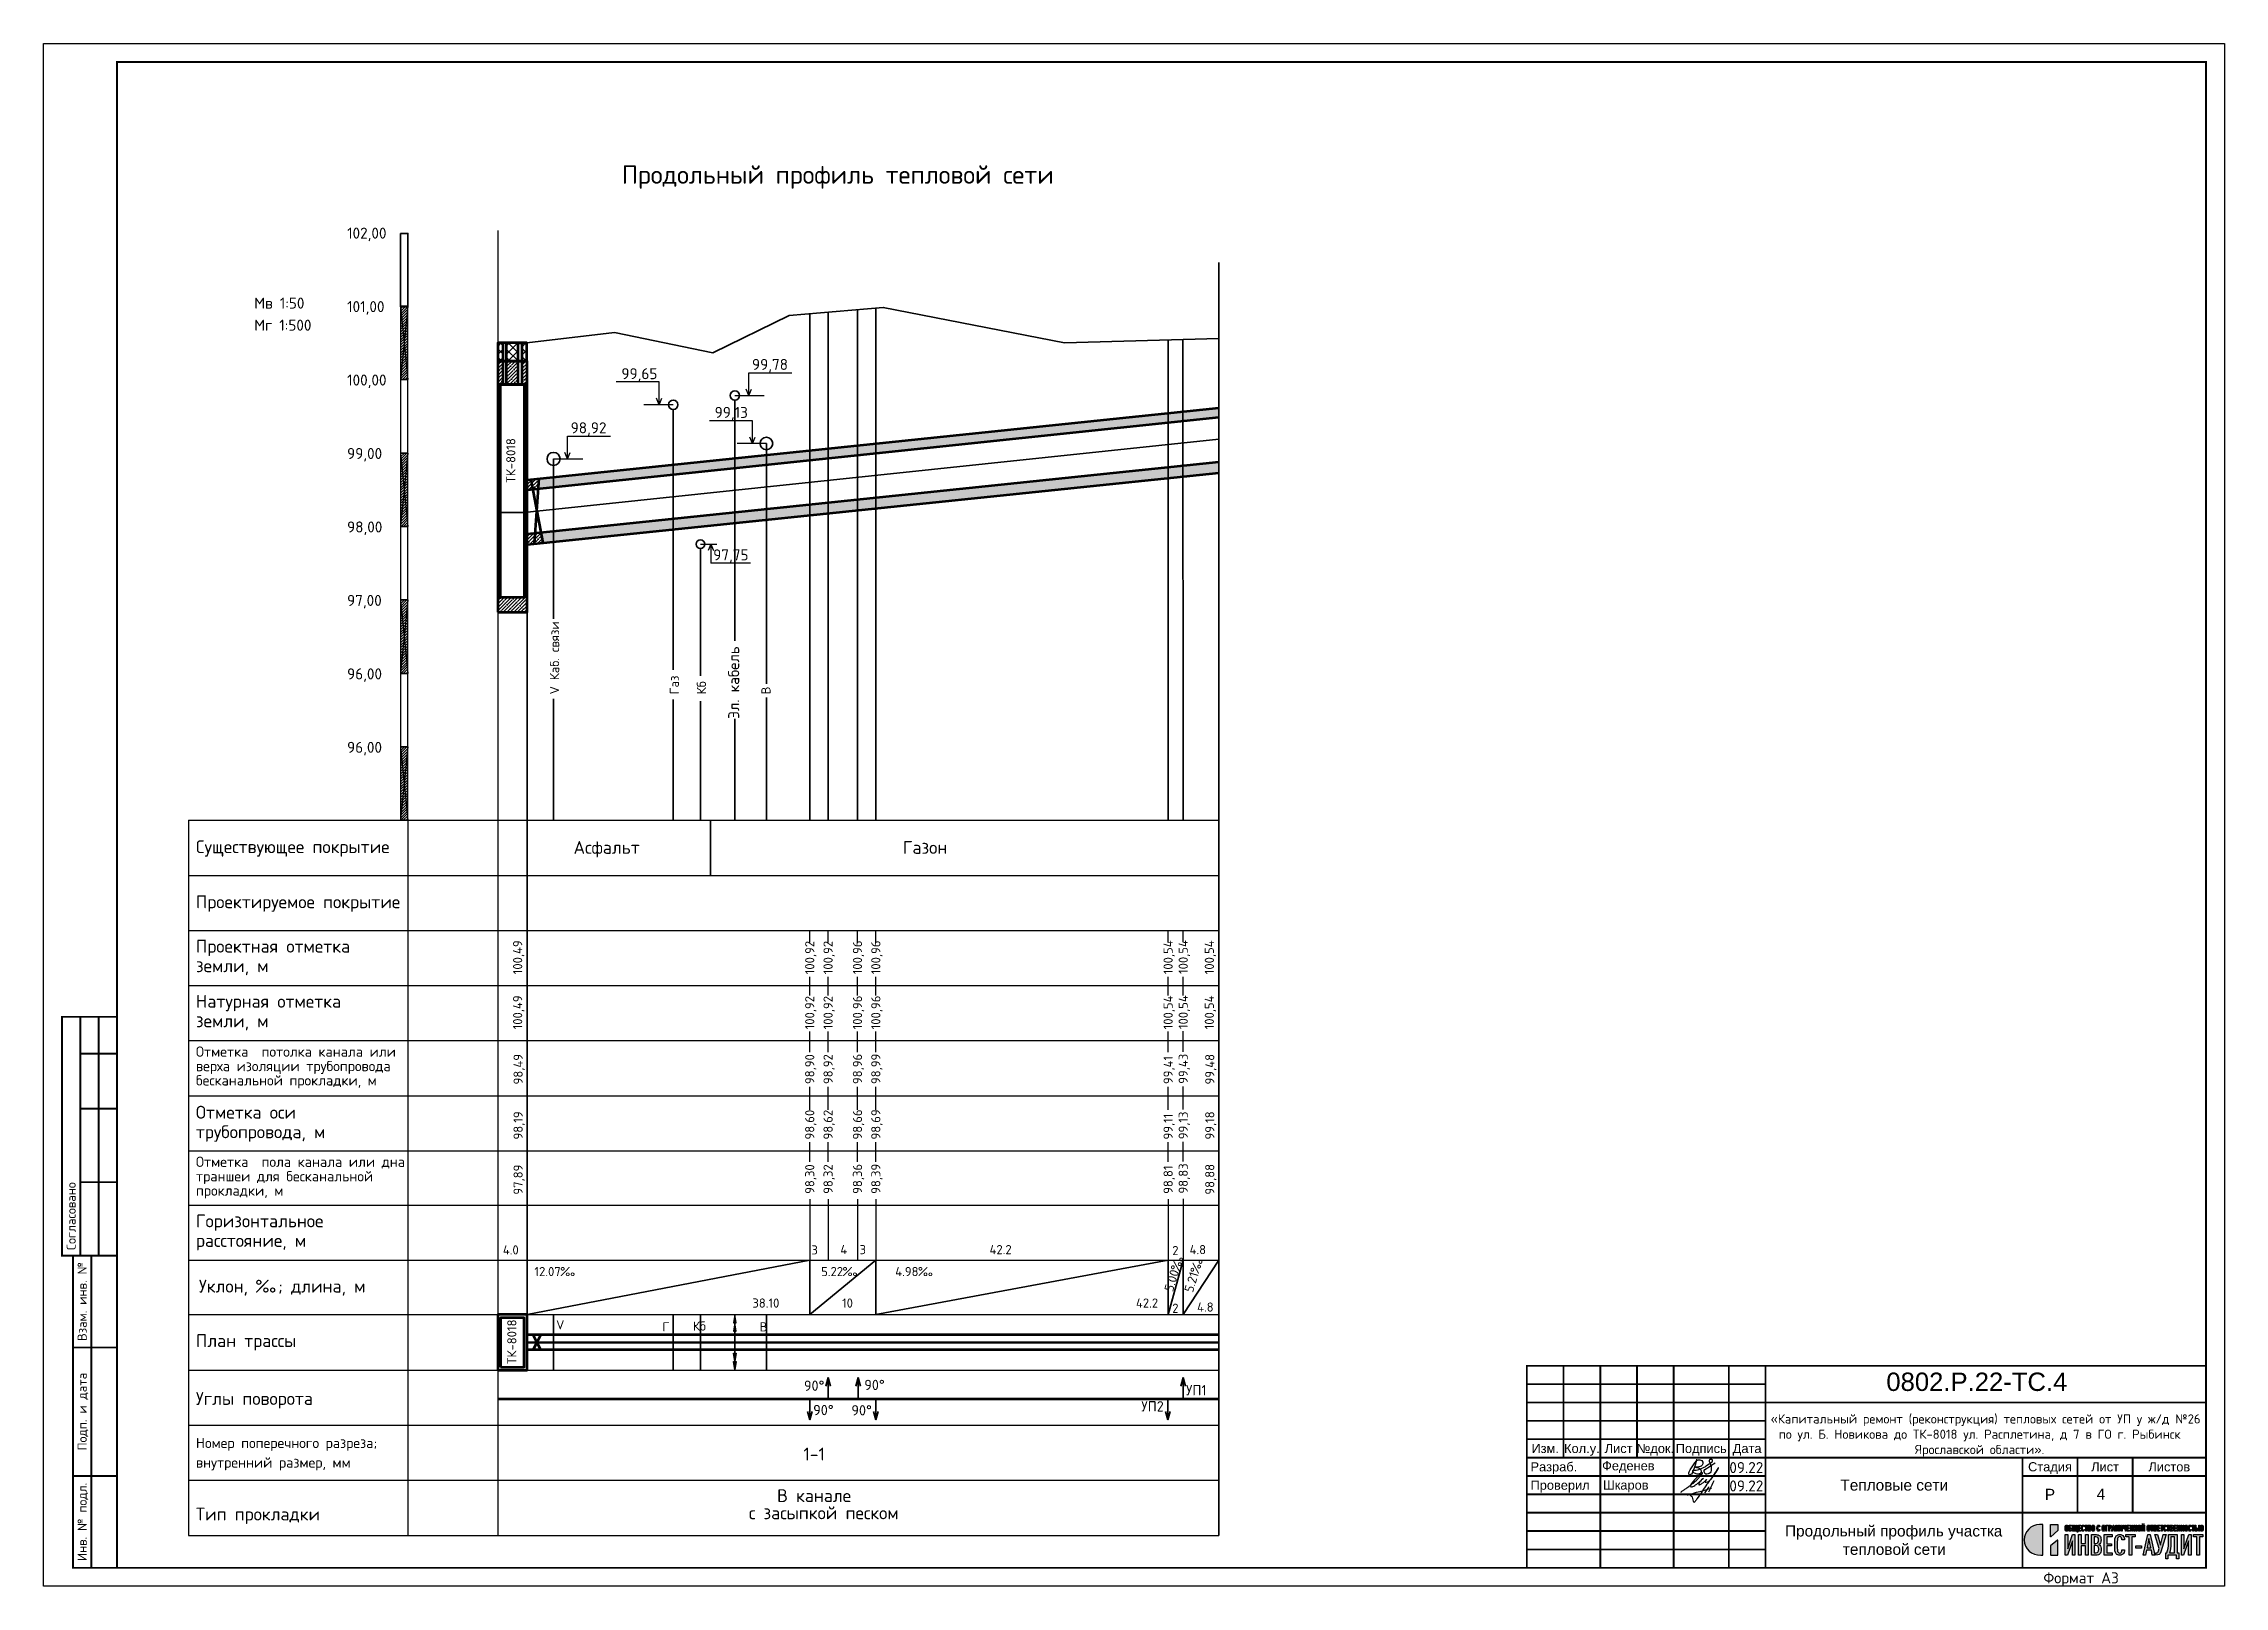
# Model space of a CAD drawing. Header units: millimetres. Extents: x 1990 to 7549, y 397 to 3825.
# Drawn here: x 3508 to 4102, y 1175 to 1595 of the extents above; entities that cross this region are included whole.
import ezdxf
from ezdxf.enums import TextEntityAlignment as Align

# ---------------------------------------------------------------- set-up
doc = ezdxf.new("R2010")
doc.units = ezdxf.units.MM
doc.layers.add('layer 1', color=7, linetype='Continuous')
doc.layers.add('рамка', color=7, linetype='Continuous')
for name, color, linetype, lineweight in [('Основной', 1, 'Continuous', 60), ('Размерный', 4, 'Continuous', 30), ('Размеры на чертеже', 250, 'Continuous', 25)]:
    doc.layers.add(name, color=color, linetype=linetype, lineweight=lineweight)
doc.styles.add('-ISOCPEUR-', font='isocpeur.TTF')
doc.styles.get("Standard").update_dxf_attribs({"font": 'arial.ttf'})

msp = doc.modelspace()

# ---------------------------------------------------------------- texts
at = {"insert": (4009.952, 1232.966), "char_height": 5, "width": 38.55785, "attachment_point": 1}
msp.add_mtext('0802.Р.22-ТС.4', dxfattribs=at)
at = {"layer": 'Основной', "color": 7, "style": '-ISOCPEUR-'}
msp.add_text('Продольный профиль тепловой сети', height=5, dxfattribs=at).set_placement((3665.497, 1556.652))
at = {"layer": 'Размерный', "color": 7, "lineweight": 30, "style": '-ISOCPEUR-'}
for s, height, p in [('102,00', 3, (3590.683, 1541.713)), ('Mв 1:50', 3, (3565.413, 1522.656)), ('101,00', 3, (3590.683, 1521.713)), ('Mг 1:500', 3, (3565.413, 1516.656)), ('99,78', 3, (3700.976, 1505.97)), ('100,00', 3, (3590.683, 1501.713)), ('99,65', 3, (3665.403, 1503.45)), ('98,92', 3, (3651.579, 1488.707)), ('99,13', 3, (3690.803, 1492.907)), ('99,00', 3, (3590.683, 1481.713)), ('98,00', 3, (3590.683, 1461.713)), ('97,75', 3, (3690.407, 1454.115)), ('97,00', 3, (3590.683, 1441.713)), ('96,00', 3, (3590.683, 1421.713)), ('96,00', 3, (3590.683, 1401.713)), ('Существующее покрытие', 3.5, (3549.515, 1374.397)), ('Асфальт', 3.5, (3652.366, 1374.209)), ('Газон', 3.5, (3742.068, 1374.209)), ('Проектируемое покрытие', 3.5, (3549.515, 1359.397)), ('Проектная отметка', 3.5, (3549.515, 1347.309)), ('земли, м', 3.5, (3549.515, 1341.981)), ('Натурная отметка', 3.5, (3549.515, 1332.309)), ('земли, м', 3.5, (3549.515, 1326.981)), ('Отметка  потолка канала или ', 2.8, (3549.515, 1318.965)), ('бесканальной прокладки, м', 2.8, (3549.515, 1311.133)), ('верха изоляции трубопровода', 2.8, (3549.515, 1315.025)), ('Отметка оси', 3.5, (3549.515, 1302.103)), ('трубопровода, м', 3.5, (3549.515, 1296.775)), ('Отметка  пола канала или дна', 2.8, (3549.515, 1288.965)), ('траншеи для бесканальной ', 2.8, (3549.515, 1285.025)), ('прокладки, м', 2.8, (3549.515, 1281.133)), ('Горизонтальное ', 3.5, (3549.515, 1272.514)), ('расстояние, м', 3.5, (3549.515, 1267.186)), ('4.0', 2.5, (3633.114, 1265.117)), ('3', 2.5, (3717.156, 1265.117)), ('4', 2.5, (3725.046, 1265.198)), ('3', 2.5, (3730.278, 1265.198)), ('42.2', 2.5, (3765.678, 1265.198)), ('2', 2.5, (3815.447, 1264.941)), ('4.8', 2.5, (3820.16, 1265.198)), ('12.07‰', 2.5, (3641.728, 1259.225)), ('5.22‰', 2.5, (3719.818, 1259.225)), ('4.98‰', 2.5, (3739.983, 1259.225)), ('38.10', 2.5, (3701.084, 1250.646)), ('10', 2.5, (3725.52, 1250.646)), ('42.2', 2.5, (3805.564, 1250.646)), ('2', 2.5, (3815.447, 1249.235)), ('4.8', 2.5, (3822.209, 1249.552)), ('План трассы', 3.5, (3549.515, 1239.909)), ('V', 2.5, (3647.624, 1244.743)), ('Г', 2.5, (3676.579, 1244.17)), ('Кб', 2.5, (3684.87, 1244.398)), ('В', 2.5, (3703.052, 1244.17)), ('90°', 2.8, (3715.125, 1227.988)), ('90°', 2.8, (3731.561, 1228.208)), ('УП1', 2.8, (3819.22, 1226.778)), ('Углы поворота ', 3.5, (3549.515, 1224.161)), ('90°', 2.8, (3717.64, 1221.363)), ('90°', 2.8, (3728.055, 1221.299)), ('УП2', 2.8, (3807.04, 1222.369)), ('Номер поперечного разреза;', 2.8, (3549.515, 1212.412)), ('1-1', 3.5, (3714.974, 1209.021)), ('внутренний размер, мм', 2.8, (3549.515, 1207.083)), ('В канале', 3.5, (3707.814, 1197.713)), ('Тип прокладки', 3.5, (3549.515, 1192.693)), ('с засыпкой песком', 3.5, (3700.131, 1193.021))]:
    msp.add_text(s, height=height, dxfattribs=at).set_placement(p)
at = {"layer": 'Размерный', "color": 7, "style": '-ISOCPEUR-'}
for s, height, p in [('ТК-8018', 2.5, (3636.538, 1475.256)), ('V Каб. связи', 2.5, (3648.458, 1417.637)), ('Эл. кабель', 3, (3697.497, 1410.94)), ('Газ', 2.5, (3681.058, 1417.637)), ('Кб', 2.5, (3688.458, 1417.637)), ('В', 2.5, (3706.026, 1417.637)), ('100,49', 2.5, (3638.398, 1341.422)), ('100,92', 2.5, (3717.952, 1341.422)), ('100,92', 2.5, (3722.952, 1341.422)), ('100,96', 2.5, (3730.952, 1341.422)), ('100,96', 2.5, (3735.952, 1341.422)), ('100,54', 2.5, (3815.57, 1341.422)), ('100,54', 2.5, (3819.685, 1341.499)), ('100,54', 2.5, (3826.798, 1341.422)), ('100,49', 2.5, (3638.398, 1326.422)), ('100,92', 2.5, (3717.952, 1326.422)), ('100,92', 2.5, (3722.952, 1326.422)), ('100,96', 2.5, (3730.952, 1326.422)), ('100,96', 2.5, (3735.952, 1326.422)), ('100,54', 2.5, (3815.57, 1326.422)), ('100,54', 2.5, (3819.685, 1326.499)), ('100,54', 2.5, (3826.798, 1326.422)), ('98,49', 2.5, (3638.519, 1311.422)), ('98,90', 2.5, (3717.952, 1311.524)), ('98,92', 2.5, (3722.952, 1311.524)), ('98,96', 2.5, (3730.952, 1311.524)), ('98,99', 2.5, (3735.952, 1311.524)), ('99,41', 2.5, (3815.57, 1311.524)), ('99,43', 2.5, (3819.685, 1311.602)), ('99,48', 2.5, (3826.919, 1311.422)), ('98,19', 2.5, (3638.519, 1296.422)), ('98,60', 2.5, (3717.952, 1296.422)), ('98,62', 2.5, (3722.952, 1296.422)), ('98,66', 2.5, (3730.952, 1296.422)), ('98,69', 2.5, (3735.952, 1296.422)), ('99,11', 2.5, (3815.57, 1296.422)), ('99,13', 2.5, (3819.685, 1296.499)), ('99,18', 2.5, (3826.919, 1296.422)), ('97,89', 2.5, (3638.519, 1281.422)), ('98,30', 2.5, (3717.952, 1281.627)), ('98,32', 2.5, (3722.952, 1281.627)), ('98,36', 2.5, (3730.952, 1281.627)), ('98,39', 2.5, (3735.952, 1281.627)), ('98,81', 2.5, (3815.57, 1281.627)), ('98,83', 2.5, (3819.685, 1281.705)), ('98,88', 2.5, (3826.919, 1281.422)), ('ТК-8018', 2.5, (3636.81, 1235.291))]:
    msp.add_text(s, height=height, rotation=90, dxfattribs=at).set_placement(p)
at = {"layer": 'Размерный', "color": 7, "lineweight": 30, "style": '-ISOCPEUR-'}
for s, p in [('5.00‰', (3815.607, 1254.81)), ('5.21‰', (3821.044, 1254.593))]:
    msp.add_text(s, height=2.5, rotation=72.78036, dxfattribs=at).set_placement(p)
at = {"layer": 'Размерный', "color": 0, "style": '-ISOCPEUR-'}
for p in [(3967.189, 1205.605), (3967.189, 1200.605)]:
    msp.add_text('09.22', height=3, dxfattribs=at).set_placement(p)
at = {"layer": 'Размерный', "color": 7, "lineweight": 30, "insert": (3550.343, 1258.248), "char_height": 3.5, "attachment_point": 1, "style": '-ISOCPEUR-'}
msp.add_mtext_dynamic_manual_height_columns('Уклон, ‰; длина, м', width=53.48573, gutter_width=17.5, heights=[0], dxfattribs=at)

# ---------------------------------------------------------------- blocks, each defined once
blk = doc.blocks.new('Лого')
h = blk.add_hatch(color=151)
h.set_gradient(color1=(158, 191, 227), color2=(46, 54, 92), tint=1, name='HEMISPHERICAL')
edge = h.paths.add_edge_path()
edge.add_spline(control_points=[(0.35, 0.49), (-0.19, 0.45), (-0.66, 0.87), (-0.66, 1.41), (-0.66, 1.41), (-0.66, 1.92), (-0.24, 2.34), (0.27, 2.34), (0.27, 2.34), (0.27, 2.34), (0.47, 2.34), (0.47, 2.34), (0.47, 2.34), (0.48, 2.34), (0.48, 2.33), (0.48, 2.33), (0.48, 2.33), (0.48, 2.33), (0.48, 0.51), (0.48, 0.51), (0.48, 0.51), (0.48, 0.5), (0.48, 0.49), (0.47, 0.49), (0.47, 0.49), (0.47, 0.49), (0.35, 0.49), (0.35, 0.49), (0.35, 0.49), (0.35, 0.49), (0.35, 0.49), (0.35, 0.49)], knot_values=[0, 0, 0, 0, 0.111111, 0.111111, 0.111111, 0.111121, 0.222222, 0.222222, 0.222222, 0.222232, 0.333333, 0.333333, 0.333333, 0.333344, 0.444444, 0.444444, 0.444444, 0.444455, 0.555556, 0.555556, 0.555556, 0.555566, 0.666667, 0.666667, 0.666667, 0.666677, 0.777778, 0.777778, 0.777778, 0.777788, 1, 1, 1, 1], degree=3, periodic=0)
edge = h.paths.add_edge_path()
edge.add_spline(control_points=[(0.96, 1.6), (0.96, 1.6), (1.39, 1.97), (1.39, 1.97), (1.39, 1.97), (1.39, 1.97), (1.39, 1.97), (1.39, 1.98), (1.39, 1.98), (1.39, 1.98), (1.39, 2.33), (1.39, 2.33), (1.39, 2.33), (1.39, 2.33), (1.38, 2.34), (1.38, 2.34), (1.38, 2.34), (1.38, 2.34), (0.95, 2.34), (0.95, 2.34), (0.95, 2.34), (0.94, 2.34), (0.93, 2.33), (0.93, 2.33), (0.93, 2.33), (0.93, 2.33), (0.93, 1.61), (0.93, 1.61), (0.93, 1.61), (0.93, 1.61), (0.94, 1.6), (0.94, 1.6), (0.94, 1.6), (0.95, 1.6), (0.95, 1.6), (0.96, 1.6)], knot_values=[0, 0, 0, 0, 0.1, 0.1, 0.1, 0.10001, 0.2, 0.2, 0.2, 0.20001, 0.3, 0.3, 0.3, 0.30001, 0.4, 0.4, 0.4, 0.40001, 0.5, 0.5, 0.5, 0.50001, 0.6, 0.6, 0.6, 0.60001, 0.7, 0.7, 0.7, 0.70001, 0.8, 0.8, 0.8, 0.80001, 1, 1, 1, 1], degree=3, periodic=0)
edge = h.paths.add_edge_path()
edge.add_spline(control_points=[(0.94, 1.06), (0.94, 1.06), (1.37, 1.4), (1.37, 1.4), (1.37, 1.4), (1.37, 1.4), (1.38, 1.4), (1.38, 1.4), (1.38, 1.4), (1.39, 1.4), (1.39, 1.4), (1.39, 1.39), (1.39, 1.39), (1.39, 1.39), (1.39, 0.51), (1.39, 0.51), (1.39, 0.51), (1.39, 0.5), (1.38, 0.49), (1.38, 0.49), (1.38, 0.49), (1.38, 0.49), (0.95, 0.49), (0.95, 0.49), (0.95, 0.49), (0.94, 0.49), (0.93, 0.5), (0.93, 0.51), (0.93, 0.51), (0.93, 0.51), (0.93, 1.05), (0.93, 1.05), (0.93, 1.05), (0.93, 1.05), (0.94, 1.06), (0.94, 1.06)], knot_values=[0, 0, 0, 0, 0.1, 0.1, 0.1, 0.10001, 0.2, 0.2, 0.2, 0.20001, 0.3, 0.3, 0.3, 0.30001, 0.4, 0.4, 0.4, 0.40001, 0.5, 0.5, 0.5, 0.50001, 0.6, 0.6, 0.6, 0.60001, 0.7, 0.7, 0.7, 0.70001, 0.8, 0.8, 0.8, 0.80001, 1, 1, 1, 1], degree=3, periodic=0)
at = {"true_color": 0x2e365c}
h = blk.add_hatch(color=159, dxfattribs=at)
h.dxf.hatch_style = 1
edge = h.paths.add_edge_path()
edge.add_spline(control_points=[(10.17, 1.59), (10.17, 1.59), (10.17, 1.73), (10.17, 1.73), (10.17, 1.73), (10.17, 1.73), (9.6, 1.73), (9.6, 1.73), (9.6, 1.73), (9.6, 1.73), (9.6, 1.59), (9.6, 1.59), (9.6, 1.59), (9.6, 1.59), (9.81, 1.59), (9.81, 1.59), (9.81, 1.59), (9.81, 1.59), (9.81, 0.49), (9.81, 0.49), (9.81, 0.49), (9.81, 0.49), (9.96, 0.49), (9.96, 0.49), (9.96, 0.49), (9.96, 0.49), (9.96, 1.59), (9.96, 1.59), (9.96, 1.59), (9.96, 1.59), (10.17, 1.59), (10.17, 1.59)], knot_values=[0, 0, 0, 0, 0.111111, 0.111111, 0.111111, 0.111121, 0.222222, 0.222222, 0.222222, 0.222232, 0.333333, 0.333333, 0.333333, 0.333344, 0.444444, 0.444444, 0.444444, 0.444455, 0.555556, 0.555556, 0.555556, 0.555566, 0.666667, 0.666667, 0.666667, 0.666677, 0.777778, 0.777778, 0.777778, 0.777788, 1, 1, 1, 1], degree=3, periodic=0)
edge = h.paths.add_edge_path()
edge.add_spline(control_points=[(9.46, 0.49), (9.46, 0.49), (9.46, 1.73), (9.46, 1.73), (9.46, 1.73), (9.46, 1.73), (9.32, 1.73), (9.32, 1.73), (9.32, 1.73), (9.32, 1.73), (9.02, 0.87), (9.02, 0.87), (9.02, 0.87), (9.02, 0.87), (9.02, 1.73), (9.02, 1.73), (9.02, 1.73), (9.02, 1.73), (8.87, 1.73), (8.87, 1.73), (8.87, 1.73), (8.87, 1.73), (8.87, 0.49), (8.87, 0.49), (8.87, 0.49), (8.87, 0.49), (9.01, 0.49), (9.01, 0.49), (9.01, 0.49), (9.01, 0.49), (9.31, 1.35), (9.31, 1.35), (9.31, 1.35), (9.31, 1.35), (9.31, 0.49), (9.31, 0.49), (9.31, 0.49), (9.31, 0.49), (9.46, 0.49), (9.46, 0.49)], knot_values=[0, 0, 0, 0, 0.090909, 0.090909, 0.090909, 0.090919, 0.181818, 0.181818, 0.181818, 0.181828, 0.272727, 0.272727, 0.272727, 0.272738, 0.363636, 0.363636, 0.363636, 0.363647, 0.454545, 0.454545, 0.454545, 0.454556, 0.545455, 0.545455, 0.545455, 0.545465, 0.636364, 0.636364, 0.636364, 0.636374, 0.727273, 0.727273, 0.727273, 0.727283, 0.818182, 0.818182, 0.818182, 0.818192, 1, 1, 1, 1], degree=3, periodic=0)
edge = h.paths.add_edge_path(flags=16)
edge.add_spline(control_points=[(8.46, 0.63), (8.46, 0.63), (8.15, 0.63), (8.15, 0.63), (8.15, 0.63), (8.21, 0.79), (8.24, 0.97), (8.24, 1.2), (8.24, 1.2), (8.24, 1.2), (8.24, 1.59), (8.24, 1.59), (8.24, 1.59), (8.24, 1.59), (8.46, 1.59), (8.46, 1.59), (8.46, 1.59), (8.46, 1.59), (8.46, 0.63), (8.46, 0.63)], knot_values=[0, 0, 0, 0, 0.166667, 0.166667, 0.166667, 0.166677, 0.333333, 0.333333, 0.333333, 0.333344, 0.5, 0.5, 0.5, 0.50001, 0.666667, 0.666667, 0.666667, 0.666677, 1, 1, 1, 1], degree=3, periodic=0)
edge = h.paths.add_edge_path()
edge.add_spline(control_points=[(8.71, 0.27), (8.71, 0.27), (8.71, 0.63), (8.71, 0.63), (8.71, 0.63), (8.71, 0.63), (8.61, 0.63), (8.61, 0.63), (8.61, 0.63), (8.61, 0.63), (8.61, 1.73), (8.61, 1.73), (8.61, 1.73), (8.61, 1.73), (8.09, 1.73), (8.09, 1.73), (8.09, 1.73), (8.09, 1.73), (8.09, 1.23), (8.09, 1.23), (8.09, 1.23), (8.09, 0.99), (8.06, 0.79), (7.99, 0.63), (7.99, 0.63), (7.99, 0.63), (7.92, 0.63), (7.92, 0.63), (7.92, 0.63), (7.92, 0.63), (7.92, 0.27), (7.92, 0.27), (7.92, 0.27), (7.92, 0.27), (8.06, 0.27), (8.06, 0.27), (8.06, 0.27), (8.06, 0.27), (8.06, 0.49), (8.06, 0.49), (8.06, 0.49), (8.06, 0.49), (8.57, 0.49), (8.57, 0.49), (8.57, 0.49), (8.57, 0.49), (8.57, 0.27), (8.57, 0.27), (8.57, 0.27), (8.57, 0.27), (8.71, 0.27), (8.71, 0.27)], knot_values=[0, 0, 0, 0, 0.071429, 0.071429, 0.071429, 0.071439, 0.142857, 0.142857, 0.142857, 0.142867, 0.214286, 0.214286, 0.214286, 0.214296, 0.285714, 0.285714, 0.285714, 0.285725, 0.357143, 0.357143, 0.357143, 0.357153, 0.428571, 0.428571, 0.428571, 0.428582, 0.5, 0.5, 0.5, 0.50001, 0.571429, 0.571429, 0.571429, 0.571439, 0.642857, 0.642857, 0.642857, 0.642867, 0.714286, 0.714286, 0.714286, 0.714296, 0.785714, 0.785714, 0.785714, 0.785725, 0.857143, 0.857143, 0.857143, 0.857153, 1, 1, 1, 1], degree=3, periodic=0)
edge = h.paths.add_edge_path()
edge.add_spline(control_points=[(7.94, 1.73), (7.94, 1.73), (7.77, 1.73), (7.77, 1.73), (7.77, 1.73), (7.77, 1.73), (7.61, 1.1), (7.61, 1.1), (7.61, 1.1), (7.61, 1.1), (7.43, 1.73), (7.43, 1.73), (7.43, 1.73), (7.43, 1.73), (7.27, 1.73), (7.27, 1.73), (7.27, 1.73), (7.27, 1.73), (7.53, 0.89), (7.53, 0.89), (7.53, 0.89), (7.53, 0.89), (7.49, 0.75), (7.49, 0.75), (7.49, 0.75), (7.46, 0.65), (7.43, 0.63), (7.33, 0.63), (7.33, 0.63), (7.33, 0.63), (7.33, 0.49), (7.33, 0.49), (7.33, 0.49), (7.5, 0.49), (7.57, 0.52), (7.62, 0.69), (7.62, 0.69), (7.62, 0.69), (7.94, 1.73), (7.94, 1.73)], knot_values=[0, 0, 0, 0, 0.090909, 0.090909, 0.090909, 0.090919, 0.181818, 0.181818, 0.181818, 0.181828, 0.272727, 0.272727, 0.272727, 0.272738, 0.363636, 0.363636, 0.363636, 0.363647, 0.454545, 0.454545, 0.454545, 0.454556, 0.545455, 0.545455, 0.545455, 0.545465, 0.636364, 0.636364, 0.636364, 0.636374, 0.727273, 0.727273, 0.727273, 0.727283, 0.818182, 0.818182, 0.818182, 0.818192, 1, 1, 1, 1], degree=3, periodic=0)
edge = h.paths.add_edge_path(flags=16)
edge.add_spline(control_points=[(7.02, 0.92), (7.02, 0.92), (6.79, 0.92), (6.79, 0.92), (6.79, 0.92), (6.79, 0.92), (6.9, 1.49), (6.9, 1.49), (6.9, 1.49), (6.9, 1.49), (7.02, 0.92), (7.02, 0.92)], knot_values=[0, 0, 0, 0, 0.25, 0.25, 0.25, 0.25001, 0.5, 0.5, 0.5, 0.50001, 1, 1, 1, 1], degree=3, periodic=0)
edge = h.paths.add_edge_path()
edge.add_spline(control_points=[(7.26, 0.49), (7.26, 0.49), (6.98, 1.73), (6.98, 1.73), (6.98, 1.73), (6.98, 1.73), (6.83, 1.73), (6.83, 1.73), (6.83, 1.73), (6.83, 1.73), (6.55, 0.49), (6.55, 0.49), (6.55, 0.49), (6.55, 0.49), (6.7, 0.49), (6.7, 0.49), (6.7, 0.49), (6.7, 0.49), (6.76, 0.78), (6.76, 0.78), (6.76, 0.78), (6.76, 0.78), (7.05, 0.78), (7.05, 0.78), (7.05, 0.78), (7.05, 0.78), (7.11, 0.49), (7.11, 0.49), (7.11, 0.49), (7.11, 0.49), (7.26, 0.49), (7.26, 0.49)], knot_values=[0, 0, 0, 0, 0.111111, 0.111111, 0.111111, 0.111121, 0.222222, 0.222222, 0.222222, 0.222232, 0.333333, 0.333333, 0.333333, 0.333344, 0.444444, 0.444444, 0.444444, 0.444455, 0.555556, 0.555556, 0.555556, 0.555566, 0.666667, 0.666667, 0.666667, 0.666677, 0.777778, 0.777778, 0.777778, 0.777788, 1, 1, 1, 1], degree=3, periodic=0)
edge = h.paths.add_edge_path()
edge.add_spline(control_points=[(6.45, 0.91), (6.45, 0.91), (6.45, 1.05), (6.45, 1.05), (6.45, 1.05), (6.45, 1.05), (6.11, 1.05), (6.11, 1.05), (6.11, 1.05), (6.11, 1.05), (6.11, 0.91), (6.11, 0.91), (6.11, 0.91), (6.11, 0.91), (6.45, 0.91), (6.45, 0.91)], knot_values=[0, 0, 0, 0, 0.2, 0.2, 0.2, 0.20001, 0.4, 0.4, 0.4, 0.40001, 0.6, 0.6, 0.6, 0.60001, 1, 1, 1, 1], degree=3, periodic=0)
edge = h.paths.add_edge_path()
edge.add_spline(control_points=[(6.07, 1.59), (6.07, 1.59), (6.07, 1.73), (6.07, 1.73), (6.07, 1.73), (6.07, 1.73), (5.51, 1.73), (5.51, 1.73), (5.51, 1.73), (5.51, 1.73), (5.51, 1.59), (5.51, 1.59), (5.51, 1.59), (5.51, 1.59), (5.71, 1.59), (5.71, 1.59), (5.71, 1.59), (5.71, 1.59), (5.71, 0.49), (5.71, 0.49), (5.71, 0.49), (5.71, 0.49), (5.86, 0.49), (5.86, 0.49), (5.86, 0.49), (5.86, 0.49), (5.86, 1.59), (5.86, 1.59), (5.86, 1.59), (5.86, 1.59), (6.07, 1.59), (6.07, 1.59)], knot_values=[0, 0, 0, 0, 0.111111, 0.111111, 0.111111, 0.111121, 0.222222, 0.222222, 0.222222, 0.222232, 0.333333, 0.333333, 0.333333, 0.333344, 0.444444, 0.444444, 0.444444, 0.444455, 0.555556, 0.555556, 0.555556, 0.555566, 0.666667, 0.666667, 0.666667, 0.666677, 0.777778, 0.777778, 0.777778, 0.777788, 1, 1, 1, 1], degree=3, periodic=0)
edge = h.paths.add_edge_path()
edge.add_spline(control_points=[(5.42, 0.8), (5.42, 0.8), (5.27, 0.8), (5.27, 0.8), (5.27, 0.8), (5.27, 0.74), (5.26, 0.69), (5.23, 0.65), (5.23, 0.65), (5.21, 0.63), (5.18, 0.61), (5.14, 0.61), (5.14, 0.61), (5.09, 0.61), (5.05, 0.63), (5.03, 0.66), (5.03, 0.66), (4.99, 0.72), (4.98, 0.82), (4.98, 1.11), (4.98, 1.11), (4.98, 1.4), (4.99, 1.5), (5.03, 1.56), (5.03, 1.56), (5.05, 1.59), (5.09, 1.61), (5.14, 1.61), (5.14, 1.61), (5.18, 1.61), (5.21, 1.59), (5.23, 1.56), (5.23, 1.56), (5.26, 1.53), (5.27, 1.48), (5.27, 1.42), (5.27, 1.42), (5.27, 1.42), (5.42, 1.42), (5.42, 1.42), (5.42, 1.42), (5.42, 1.52), (5.39, 1.61), (5.33, 1.67), (5.33, 1.67), (5.28, 1.72), (5.22, 1.74), (5.14, 1.74), (5.14, 1.74), (5.04, 1.74), (4.97, 1.7), (4.92, 1.65), (4.92, 1.65), (4.84, 1.56), (4.83, 1.45), (4.83, 1.11), (4.83, 1.11), (4.83, 0.77), (4.84, 0.66), (4.92, 0.57), (4.92, 0.57), (4.97, 0.51), (5.04, 0.48), (5.14, 0.48), (5.14, 0.48), (5.22, 0.48), (5.28, 0.5), (5.33, 0.55), (5.33, 0.55), (5.39, 0.6), (5.42, 0.69), (5.42, 0.8)], knot_values=[0, 0, 0, 0, 0.052632, 0.052632, 0.052632, 0.052642, 0.105263, 0.105263, 0.105263, 0.105273, 0.157895, 0.157895, 0.157895, 0.157905, 0.210526, 0.210526, 0.210526, 0.210537, 0.263158, 0.263158, 0.263158, 0.263168, 0.315789, 0.315789, 0.315789, 0.3158, 0.368421, 0.368421, 0.368421, 0.368431, 0.421053, 0.421053, 0.421053, 0.421063, 0.473684, 0.473684, 0.473684, 0.473694, 0.526316, 0.526316, 0.526316, 0.526326, 0.578947, 0.578947, 0.578947, 0.578958, 0.631579, 0.631579, 0.631579, 0.631589, 0.684211, 0.684211, 0.684211, 0.684221, 0.736842, 0.736842, 0.736842, 0.736852, 0.789474, 0.789474, 0.789474, 0.789484, 0.842105, 0.842105, 0.842105, 0.842116, 0.894737, 0.894737, 0.894737, 0.894747, 1, 1, 1, 1], degree=3, periodic=0)
edge = h.paths.add_edge_path()
edge.add_spline(control_points=[(4.68, 0.49), (4.68, 0.49), (4.68, 0.63), (4.68, 0.63), (4.68, 0.63), (4.68, 0.63), (4.35, 0.63), (4.35, 0.63), (4.35, 0.63), (4.35, 0.63), (4.35, 1.05), (4.35, 1.05), (4.35, 1.05), (4.35, 1.05), (4.64, 1.05), (4.64, 1.05), (4.64, 1.05), (4.64, 1.05), (4.64, 1.18), (4.64, 1.18), (4.64, 1.18), (4.64, 1.18), (4.35, 1.18), (4.35, 1.18), (4.35, 1.18), (4.35, 1.18), (4.35, 1.59), (4.35, 1.59), (4.35, 1.59), (4.35, 1.59), (4.68, 1.59), (4.68, 1.59), (4.68, 1.59), (4.68, 1.59), (4.68, 1.73), (4.68, 1.73), (4.68, 1.73), (4.68, 1.73), (4.2, 1.73), (4.2, 1.73), (4.2, 1.73), (4.2, 1.73), (4.2, 0.49), (4.2, 0.49), (4.2, 0.49), (4.2, 0.49), (4.68, 0.49), (4.68, 0.49)], knot_values=[0, 0, 0, 0, 0.076923, 0.076923, 0.076923, 0.076933, 0.153846, 0.153846, 0.153846, 0.153856, 0.230769, 0.230769, 0.230769, 0.230779, 0.307692, 0.307692, 0.307692, 0.307703, 0.384615, 0.384615, 0.384615, 0.384626, 0.461538, 0.461538, 0.461538, 0.461549, 0.538462, 0.538462, 0.538462, 0.538472, 0.615385, 0.615385, 0.615385, 0.615395, 0.692308, 0.692308, 0.692308, 0.692318, 0.769231, 0.769231, 0.769231, 0.769241, 0.846154, 0.846154, 0.846154, 0.846164, 1, 1, 1, 1], degree=3, periodic=0)
edge = h.paths.add_edge_path(flags=16)
edge.add_spline(control_points=[(3.85, 1.4), (3.85, 1.26), (3.8, 1.2), (3.69, 1.2), (3.69, 1.2), (3.69, 1.2), (3.58, 1.2), (3.58, 1.2), (3.58, 1.2), (3.58, 1.2), (3.58, 1.59), (3.58, 1.59), (3.58, 1.59), (3.58, 1.59), (3.69, 1.59), (3.69, 1.59), (3.69, 1.59), (3.8, 1.59), (3.85, 1.54), (3.85, 1.4)], knot_values=[0, 0, 0, 0, 0.166667, 0.166667, 0.166667, 0.166677, 0.333333, 0.333333, 0.333333, 0.333344, 0.5, 0.5, 0.5, 0.50001, 0.666667, 0.666667, 0.666667, 0.666677, 1, 1, 1, 1], degree=3, periodic=0)
edge = h.paths.add_edge_path(flags=16)
edge.add_spline(control_points=[(3.86, 0.85), (3.86, 0.68), (3.8, 0.63), (3.69, 0.63), (3.69, 0.63), (3.69, 0.63), (3.58, 0.63), (3.58, 0.63), (3.58, 0.63), (3.58, 0.63), (3.58, 1.07), (3.58, 1.07), (3.58, 1.07), (3.58, 1.07), (3.69, 1.07), (3.69, 1.07), (3.69, 1.07), (3.8, 1.07), (3.86, 1.01), (3.86, 0.85)], knot_values=[0, 0, 0, 0, 0.166667, 0.166667, 0.166667, 0.166677, 0.333333, 0.333333, 0.333333, 0.333344, 0.5, 0.5, 0.5, 0.50001, 0.666667, 0.666667, 0.666667, 0.666677, 1, 1, 1, 1], degree=3, periodic=0)
edge = h.paths.add_edge_path()
edge.add_spline(control_points=[(4.01, 0.84), (4.01, 0.94), (4, 1.03), (3.93, 1.09), (3.93, 1.09), (3.91, 1.11), (3.88, 1.13), (3.85, 1.14), (3.85, 1.14), (3.88, 1.15), (3.9, 1.16), (3.92, 1.18), (3.92, 1.18), (3.99, 1.24), (4, 1.31), (4, 1.4), (4, 1.4), (4, 1.54), (3.98, 1.6), (3.92, 1.65), (3.92, 1.65), (3.87, 1.7), (3.81, 1.73), (3.7, 1.73), (3.7, 1.73), (3.7, 1.73), (3.43, 1.73), (3.43, 1.73), (3.43, 1.73), (3.43, 1.73), (3.43, 0.49), (3.43, 0.49), (3.43, 0.49), (3.43, 0.49), (3.7, 0.49), (3.7, 0.49), (3.7, 0.49), (3.81, 0.49), (3.88, 0.51), (3.93, 0.57), (3.93, 0.57), (3.98, 0.62), (4.01, 0.69), (4.01, 0.84)], knot_values=[0, 0, 0, 0, 0.083333, 0.083333, 0.083333, 0.083344, 0.166667, 0.166667, 0.166667, 0.166677, 0.25, 0.25, 0.25, 0.25001, 0.333333, 0.333333, 0.333333, 0.333344, 0.416667, 0.416667, 0.416667, 0.416677, 0.5, 0.5, 0.5, 0.50001, 0.583333, 0.583333, 0.583333, 0.583344, 0.666667, 0.666667, 0.666667, 0.666677, 0.75, 0.75, 0.75, 0.75001, 0.833333, 0.833333, 0.833333, 0.833344, 1, 1, 1, 1], degree=3, periodic=0)
edge = h.paths.add_edge_path()
edge.add_spline(control_points=[(3.21, 0.49), (3.21, 0.49), (3.21, 1.73), (3.21, 1.73), (3.21, 1.73), (3.21, 1.73), (3.06, 1.73), (3.06, 1.73), (3.06, 1.73), (3.06, 1.73), (3.06, 1.19), (3.06, 1.19), (3.06, 1.19), (3.06, 1.19), (2.79, 1.19), (2.79, 1.19), (2.79, 1.19), (2.79, 1.19), (2.79, 1.73), (2.79, 1.73), (2.79, 1.73), (2.79, 1.73), (2.64, 1.73), (2.64, 1.73), (2.64, 1.73), (2.64, 1.73), (2.64, 0.49), (2.64, 0.49), (2.64, 0.49), (2.64, 0.49), (2.79, 0.49), (2.79, 0.49), (2.79, 0.49), (2.79, 0.49), (2.79, 1.05), (2.79, 1.05), (2.79, 1.05), (2.79, 1.05), (3.06, 1.05), (3.06, 1.05), (3.06, 1.05), (3.06, 1.05), (3.06, 0.49), (3.06, 0.49), (3.06, 0.49), (3.06, 0.49), (3.21, 0.49), (3.21, 0.49)], knot_values=[0, 0, 0, 0, 0.076923, 0.076923, 0.076923, 0.076933, 0.153846, 0.153846, 0.153846, 0.153856, 0.230769, 0.230769, 0.230769, 0.230779, 0.307692, 0.307692, 0.307692, 0.307703, 0.384615, 0.384615, 0.384615, 0.384626, 0.461538, 0.461538, 0.461538, 0.461549, 0.538462, 0.538462, 0.538462, 0.538472, 0.615385, 0.615385, 0.615385, 0.615395, 0.692308, 0.692308, 0.692308, 0.692318, 0.769231, 0.769231, 0.769231, 0.769241, 0.846154, 0.846154, 0.846154, 0.846164, 1, 1, 1, 1], degree=3, periodic=0)
edge = h.paths.add_edge_path()
edge.add_spline(control_points=[(2.42, 0.49), (2.42, 0.49), (2.42, 1.73), (2.42, 1.73), (2.42, 1.73), (2.42, 1.73), (2.28, 1.73), (2.28, 1.73), (2.28, 1.73), (2.28, 1.73), (1.98, 0.87), (1.98, 0.87), (1.98, 0.87), (1.98, 0.87), (1.98, 1.73), (1.98, 1.73), (1.98, 1.73), (1.98, 1.73), (1.83, 1.73), (1.83, 1.73), (1.83, 1.73), (1.83, 1.73), (1.83, 0.49), (1.83, 0.49), (1.83, 0.49), (1.83, 0.49), (1.96, 0.49), (1.96, 0.49), (1.96, 0.49), (1.96, 0.49), (2.27, 1.35), (2.27, 1.35), (2.27, 1.35), (2.27, 1.35), (2.27, 0.49), (2.27, 0.49), (2.27, 0.49), (2.27, 0.49), (2.42, 0.49), (2.42, 0.49)], knot_values=[0, 0, 0, 0, 0.090909, 0.090909, 0.090909, 0.090919, 0.181818, 0.181818, 0.181818, 0.181828, 0.272727, 0.272727, 0.272727, 0.272738, 0.363636, 0.363636, 0.363636, 0.363647, 0.454545, 0.454545, 0.454545, 0.454556, 0.545455, 0.545455, 0.545455, 0.545465, 0.636364, 0.636364, 0.636364, 0.636374, 0.727273, 0.727273, 0.727273, 0.727283, 0.818182, 0.818182, 0.818182, 0.818192, 1, 1, 1, 1], degree=3, periodic=0)
edge = h.paths.add_edge_path(flags=16)
edge.add_spline(control_points=[(10.15, 2.12), (10.15, 2.03), (10.15, 2.01), (10.13, 1.99), (10.13, 1.99), (10.13, 1.98), (10.12, 1.97), (10.11, 1.97), (10.11, 1.97), (10.09, 1.97), (10.08, 1.98), (10.08, 1.99), (10.08, 1.99), (10.06, 2.01), (10.06, 2.03), (10.06, 2.12), (10.06, 2.12), (10.06, 2.21), (10.06, 2.24), (10.08, 2.25), (10.08, 2.25), (10.08, 2.26), (10.09, 2.27), (10.11, 2.27), (10.11, 2.27), (10.12, 2.27), (10.13, 2.26), (10.13, 2.25), (10.13, 2.25), (10.15, 2.24), (10.15, 2.21), (10.15, 2.12)], knot_values=[0, 0, 0, 0, 0.111111, 0.111111, 0.111111, 0.111121, 0.222222, 0.222222, 0.222222, 0.222232, 0.333333, 0.333333, 0.333333, 0.333344, 0.444444, 0.444444, 0.444444, 0.444455, 0.555556, 0.555556, 0.555556, 0.555566, 0.666667, 0.666667, 0.666667, 0.666677, 0.777778, 0.777778, 0.777778, 0.777788, 1, 1, 1, 1], degree=3, periodic=0)
edge = h.paths.add_edge_path()
edge.add_spline(control_points=[(9.97, 1.94), (9.97, 1.94), (9.97, 2.1), (9.97, 2.1), (9.97, 2.1), (9.97, 2.1), (10.02, 2.1), (10.02, 2.1), (10.02, 2.1), (10.02, 2.02), (10.02, 1.99), (10.04, 1.96), (10.04, 1.96), (10.06, 1.95), (10.08, 1.94), (10.11, 1.94), (10.11, 1.94), (10.13, 1.94), (10.15, 1.95), (10.17, 1.96), (10.17, 1.96), (10.19, 1.99), (10.19, 2.02), (10.19, 2.12), (10.19, 2.12), (10.19, 2.22), (10.19, 2.25), (10.17, 2.28), (10.17, 2.28), (10.15, 2.29), (10.13, 2.31), (10.11, 2.31), (10.11, 2.31), (10.08, 2.31), (10.06, 2.29), (10.04, 2.28), (10.04, 2.28), (10.02, 2.25), (10.02, 2.23), (10.02, 2.14), (10.02, 2.14), (10.02, 2.14), (9.97, 2.14), (9.97, 2.14), (9.97, 2.14), (9.97, 2.14), (9.97, 2.3), (9.97, 2.3), (9.97, 2.3), (9.97, 2.3), (9.93, 2.3), (9.93, 2.3), (9.93, 2.3), (9.93, 2.3), (9.93, 1.94), (9.93, 1.94), (9.93, 1.94), (9.93, 1.94), (9.97, 1.94), (9.97, 1.94)], knot_values=[0, 0, 0, 0, 0.0625, 0.0625, 0.0625, 0.06251, 0.125, 0.125, 0.125, 0.12501, 0.1875, 0.1875, 0.1875, 0.18751, 0.25, 0.25, 0.25, 0.25001, 0.3125, 0.3125, 0.3125, 0.31251, 0.375, 0.375, 0.375, 0.37501, 0.4375, 0.4375, 0.4375, 0.43751, 0.5, 0.5, 0.5, 0.50001, 0.5625, 0.5625, 0.5625, 0.56251, 0.625, 0.625, 0.625, 0.62501, 0.6875, 0.6875, 0.6875, 0.68751, 0.75, 0.75, 0.75, 0.75001, 0.8125, 0.8125, 0.8125, 0.81251, 0.875, 0.875, 0.875, 0.87501, 1, 1, 1, 1], degree=3, periodic=0)
edge = h.paths.add_edge_path(flags=16)
edge.add_spline(control_points=[(9.83, 2.05), (9.83, 2), (9.82, 1.98), (9.79, 1.98), (9.79, 1.98), (9.79, 1.98), (9.75, 1.98), (9.75, 1.98), (9.75, 1.98), (9.75, 1.98), (9.75, 2.11), (9.75, 2.11), (9.75, 2.11), (9.75, 2.11), (9.79, 2.11), (9.79, 2.11), (9.79, 2.11), (9.82, 2.11), (9.83, 2.09), (9.83, 2.05)], knot_values=[0, 0, 0, 0, 0.166667, 0.166667, 0.166667, 0.166677, 0.333333, 0.333333, 0.333333, 0.333344, 0.5, 0.5, 0.5, 0.50001, 0.666667, 0.666667, 0.666667, 0.666677, 1, 1, 1, 1], degree=3, periodic=0)
edge = h.paths.add_edge_path()
edge.add_spline(control_points=[(9.88, 2.05), (9.88, 2.13), (9.85, 2.15), (9.79, 2.15), (9.79, 2.15), (9.79, 2.15), (9.75, 2.15), (9.75, 2.15), (9.75, 2.15), (9.75, 2.15), (9.75, 2.3), (9.75, 2.3), (9.75, 2.3), (9.75, 2.3), (9.71, 2.3), (9.71, 2.3), (9.71, 2.3), (9.71, 2.3), (9.71, 1.94), (9.71, 1.94), (9.71, 1.94), (9.71, 1.94), (9.79, 1.94), (9.79, 1.94), (9.79, 1.94), (9.85, 1.94), (9.88, 1.97), (9.88, 2.05)], knot_values=[0, 0, 0, 0, 0.125, 0.125, 0.125, 0.12501, 0.25, 0.25, 0.25, 0.25001, 0.375, 0.375, 0.375, 0.37501, 0.5, 0.5, 0.5, 0.50001, 0.625, 0.625, 0.625, 0.62501, 0.75, 0.75, 0.75, 0.75001, 1, 1, 1, 1], degree=3, periodic=0)
edge = h.paths.add_edge_path()
edge.add_spline(control_points=[(9.67, 2.26), (9.67, 2.26), (9.67, 2.3), (9.67, 2.3), (9.67, 2.3), (9.67, 2.3), (9.5, 2.3), (9.5, 2.3), (9.5, 2.3), (9.5, 2.3), (9.5, 2.26), (9.5, 2.26), (9.5, 2.26), (9.5, 2.26), (9.56, 2.26), (9.56, 2.26), (9.56, 2.26), (9.56, 2.26), (9.56, 1.94), (9.56, 1.94), (9.56, 1.94), (9.56, 1.94), (9.61, 1.94), (9.61, 1.94), (9.61, 1.94), (9.61, 1.94), (9.61, 2.26), (9.61, 2.26), (9.61, 2.26), (9.61, 2.26), (9.67, 2.26), (9.67, 2.26)], knot_values=[0, 0, 0, 0, 0.111111, 0.111111, 0.111111, 0.111121, 0.222222, 0.222222, 0.222222, 0.222232, 0.333333, 0.333333, 0.333333, 0.333344, 0.444444, 0.444444, 0.444444, 0.444455, 0.555556, 0.555556, 0.555556, 0.555566, 0.666667, 0.666667, 0.666667, 0.666677, 0.777778, 0.777778, 0.777778, 0.777788, 1, 1, 1, 1], degree=3, periodic=0)
edge = h.paths.add_edge_path()
edge.add_spline(control_points=[(9.48, 2.03), (9.48, 2.03), (9.43, 2.03), (9.43, 2.03), (9.43, 2.03), (9.43, 2.01), (9.43, 2), (9.42, 1.99), (9.42, 1.99), (9.42, 1.98), (9.41, 1.97), (9.39, 1.97), (9.39, 1.97), (9.38, 1.97), (9.37, 1.98), (9.36, 1.99), (9.36, 1.99), (9.35, 2.01), (9.35, 2.03), (9.35, 2.12), (9.35, 2.12), (9.35, 2.21), (9.35, 2.24), (9.36, 2.25), (9.36, 2.25), (9.37, 2.26), (9.38, 2.27), (9.39, 2.27), (9.39, 2.27), (9.41, 2.27), (9.42, 2.26), (9.42, 2.25), (9.42, 2.25), (9.43, 2.24), (9.43, 2.23), (9.43, 2.21), (9.43, 2.21), (9.43, 2.21), (9.48, 2.21), (9.48, 2.21), (9.48, 2.21), (9.48, 2.24), (9.47, 2.27), (9.45, 2.28), (9.45, 2.28), (9.44, 2.3), (9.42, 2.31), (9.39, 2.31), (9.39, 2.31), (9.36, 2.31), (9.34, 2.29), (9.33, 2.28), (9.33, 2.28), (9.31, 2.25), (9.3, 2.22), (9.3, 2.12), (9.3, 2.12), (9.3, 2.02), (9.31, 1.99), (9.33, 1.96), (9.33, 1.96), (9.34, 1.95), (9.36, 1.94), (9.39, 1.94), (9.39, 1.94), (9.42, 1.94), (9.43, 1.94), (9.45, 1.96), (9.45, 1.96), (9.47, 1.97), (9.48, 2), (9.48, 2.03)], knot_values=[0, 0, 0, 0, 0.052632, 0.052632, 0.052632, 0.052642, 0.105263, 0.105263, 0.105263, 0.105273, 0.157895, 0.157895, 0.157895, 0.157905, 0.210526, 0.210526, 0.210526, 0.210537, 0.263158, 0.263158, 0.263158, 0.263168, 0.315789, 0.315789, 0.315789, 0.3158, 0.368421, 0.368421, 0.368421, 0.368431, 0.421053, 0.421053, 0.421053, 0.421063, 0.473684, 0.473684, 0.473684, 0.473694, 0.526316, 0.526316, 0.526316, 0.526326, 0.578947, 0.578947, 0.578947, 0.578958, 0.631579, 0.631579, 0.631579, 0.631589, 0.684211, 0.684211, 0.684211, 0.684221, 0.736842, 0.736842, 0.736842, 0.736852, 0.789474, 0.789474, 0.789474, 0.789484, 0.842105, 0.842105, 0.842105, 0.842116, 0.894737, 0.894737, 0.894737, 0.894747, 1, 1, 1, 1], degree=3, periodic=0)
edge = h.paths.add_edge_path(flags=16)
edge.add_spline(control_points=[(9.21, 2.12), (9.21, 2.03), (9.21, 2.01), (9.2, 1.99), (9.2, 1.99), (9.19, 1.98), (9.18, 1.97), (9.17, 1.97), (9.17, 1.97), (9.15, 1.97), (9.14, 1.98), (9.14, 1.99), (9.14, 1.99), (9.13, 2.01), (9.12, 2.03), (9.12, 2.12), (9.12, 2.12), (9.12, 2.21), (9.13, 2.24), (9.14, 2.25), (9.14, 2.25), (9.14, 2.26), (9.15, 2.27), (9.17, 2.27), (9.17, 2.27), (9.18, 2.27), (9.19, 2.26), (9.2, 2.25), (9.2, 2.25), (9.21, 2.24), (9.21, 2.21), (9.21, 2.12)], knot_values=[0, 0, 0, 0, 0.111111, 0.111111, 0.111111, 0.111121, 0.222222, 0.222222, 0.222222, 0.222232, 0.333333, 0.333333, 0.333333, 0.333344, 0.444444, 0.444444, 0.444444, 0.444455, 0.555556, 0.555556, 0.555556, 0.555566, 0.666667, 0.666667, 0.666667, 0.666677, 0.777778, 0.777778, 0.777778, 0.777788, 1, 1, 1, 1], degree=3, periodic=0)
edge = h.paths.add_edge_path()
edge.add_spline(control_points=[(9.26, 2.12), (9.26, 2.22), (9.25, 2.25), (9.23, 2.28), (9.23, 2.28), (9.22, 2.29), (9.2, 2.31), (9.17, 2.31), (9.17, 2.31), (9.14, 2.31), (9.12, 2.29), (9.11, 2.28), (9.11, 2.28), (9.08, 2.25), (9.08, 2.22), (9.08, 2.12), (9.08, 2.12), (9.08, 2.02), (9.08, 1.99), (9.11, 1.96), (9.11, 1.96), (9.12, 1.95), (9.14, 1.94), (9.17, 1.94), (9.17, 1.94), (9.2, 1.94), (9.22, 1.95), (9.23, 1.96), (9.23, 1.96), (9.25, 1.99), (9.26, 2.02), (9.26, 2.12)], knot_values=[0, 0, 0, 0, 0.111111, 0.111111, 0.111111, 0.111121, 0.222222, 0.222222, 0.222222, 0.222232, 0.333333, 0.333333, 0.333333, 0.333344, 0.444444, 0.444444, 0.444444, 0.444455, 0.555556, 0.555556, 0.555556, 0.555566, 0.666667, 0.666667, 0.666667, 0.666677, 0.777778, 0.777778, 0.777778, 0.777788, 1, 1, 1, 1], degree=3, periodic=0)
edge = h.paths.add_edge_path()
edge.add_spline(control_points=[(9.02, 1.94), (9.02, 1.94), (9.02, 2.3), (9.02, 2.3), (9.02, 2.3), (9.02, 2.3), (8.98, 2.3), (8.98, 2.3), (8.98, 2.3), (8.98, 2.3), (8.98, 2.14), (8.98, 2.14), (8.98, 2.14), (8.98, 2.14), (8.9, 2.14), (8.9, 2.14), (8.9, 2.14), (8.9, 2.14), (8.9, 2.3), (8.9, 2.3), (8.9, 2.3), (8.9, 2.3), (8.86, 2.3), (8.86, 2.3), (8.86, 2.3), (8.86, 2.3), (8.86, 1.94), (8.86, 1.94), (8.86, 1.94), (8.86, 1.94), (8.9, 1.94), (8.9, 1.94), (8.9, 1.94), (8.9, 1.94), (8.9, 2.1), (8.9, 2.1), (8.9, 2.1), (8.9, 2.1), (8.98, 2.1), (8.98, 2.1), (8.98, 2.1), (8.98, 2.1), (8.98, 1.94), (8.98, 1.94), (8.98, 1.94), (8.98, 1.94), (9.02, 1.94), (9.02, 1.94)], knot_values=[0, 0, 0, 0, 0.076923, 0.076923, 0.076923, 0.076933, 0.153846, 0.153846, 0.153846, 0.153856, 0.230769, 0.230769, 0.230769, 0.230779, 0.307692, 0.307692, 0.307692, 0.307703, 0.384615, 0.384615, 0.384615, 0.384626, 0.461538, 0.461538, 0.461538, 0.461549, 0.538462, 0.538462, 0.538462, 0.538472, 0.615385, 0.615385, 0.615385, 0.615395, 0.692308, 0.692308, 0.692308, 0.692318, 0.769231, 0.769231, 0.769231, 0.769241, 0.846154, 0.846154, 0.846154, 0.846164, 1, 1, 1, 1], degree=3, periodic=0)
edge = h.paths.add_edge_path()
edge.add_spline(control_points=[(8.79, 1.94), (8.79, 1.94), (8.79, 2.3), (8.79, 2.3), (8.79, 2.3), (8.79, 2.3), (8.75, 2.3), (8.75, 2.3), (8.75, 2.3), (8.75, 2.3), (8.75, 2.14), (8.75, 2.14), (8.75, 2.14), (8.75, 2.14), (8.67, 2.14), (8.67, 2.14), (8.67, 2.14), (8.67, 2.14), (8.67, 2.3), (8.67, 2.3), (8.67, 2.3), (8.67, 2.3), (8.62, 2.3), (8.62, 2.3), (8.62, 2.3), (8.62, 2.3), (8.62, 1.94), (8.62, 1.94), (8.62, 1.94), (8.62, 1.94), (8.67, 1.94), (8.67, 1.94), (8.67, 1.94), (8.67, 1.94), (8.67, 2.1), (8.67, 2.1), (8.67, 2.1), (8.67, 2.1), (8.75, 2.1), (8.75, 2.1), (8.75, 2.1), (8.75, 2.1), (8.75, 1.94), (8.75, 1.94), (8.75, 1.94), (8.75, 1.94), (8.79, 1.94), (8.79, 1.94)], knot_values=[0, 0, 0, 0, 0.076923, 0.076923, 0.076923, 0.076933, 0.153846, 0.153846, 0.153846, 0.153856, 0.230769, 0.230769, 0.230769, 0.230779, 0.307692, 0.307692, 0.307692, 0.307703, 0.384615, 0.384615, 0.384615, 0.384626, 0.461538, 0.461538, 0.461538, 0.461549, 0.538462, 0.538462, 0.538462, 0.538472, 0.615385, 0.615385, 0.615385, 0.615395, 0.692308, 0.692308, 0.692308, 0.692318, 0.769231, 0.769231, 0.769231, 0.769241, 0.846154, 0.846154, 0.846154, 0.846164, 1, 1, 1, 1], degree=3, periodic=0)
edge = h.paths.add_edge_path()
edge.add_spline(control_points=[(8.57, 1.94), (8.57, 1.94), (8.57, 1.98), (8.57, 1.98), (8.57, 1.98), (8.57, 1.98), (8.47, 1.98), (8.47, 1.98), (8.47, 1.98), (8.47, 1.98), (8.47, 2.1), (8.47, 2.1), (8.47, 2.1), (8.47, 2.1), (8.56, 2.1), (8.56, 2.1), (8.56, 2.1), (8.56, 2.1), (8.56, 2.14), (8.56, 2.14), (8.56, 2.14), (8.56, 2.14), (8.47, 2.14), (8.47, 2.14), (8.47, 2.14), (8.47, 2.14), (8.47, 2.26), (8.47, 2.26), (8.47, 2.26), (8.47, 2.26), (8.57, 2.26), (8.57, 2.26), (8.57, 2.26), (8.57, 2.26), (8.57, 2.3), (8.57, 2.3), (8.57, 2.3), (8.57, 2.3), (8.43, 2.3), (8.43, 2.3), (8.43, 2.3), (8.43, 2.3), (8.43, 1.94), (8.43, 1.94), (8.43, 1.94), (8.43, 1.94), (8.57, 1.94), (8.57, 1.94)], knot_values=[0, 0, 0, 0, 0.076923, 0.076923, 0.076923, 0.076933, 0.153846, 0.153846, 0.153846, 0.153856, 0.230769, 0.230769, 0.230769, 0.230779, 0.307692, 0.307692, 0.307692, 0.307703, 0.384615, 0.384615, 0.384615, 0.384626, 0.461538, 0.461538, 0.461538, 0.461549, 0.538462, 0.538462, 0.538462, 0.538472, 0.615385, 0.615385, 0.615385, 0.615395, 0.692308, 0.692308, 0.692308, 0.692318, 0.769231, 0.769231, 0.769231, 0.769241, 0.846154, 0.846154, 0.846154, 0.846164, 1, 1, 1, 1], degree=3, periodic=0)
edge = h.paths.add_edge_path(flags=16)
edge.add_spline(control_points=[(8.33, 2.2), (8.33, 2.16), (8.31, 2.15), (8.28, 2.15), (8.28, 2.15), (8.28, 2.15), (8.25, 2.15), (8.25, 2.15), (8.25, 2.15), (8.25, 2.15), (8.25, 2.26), (8.25, 2.26), (8.25, 2.26), (8.25, 2.26), (8.28, 2.26), (8.28, 2.26), (8.28, 2.26), (8.31, 2.26), (8.33, 2.25), (8.33, 2.2)], knot_values=[0, 0, 0, 0, 0.166667, 0.166667, 0.166667, 0.166677, 0.333333, 0.333333, 0.333333, 0.333344, 0.5, 0.5, 0.5, 0.50001, 0.666667, 0.666667, 0.666667, 0.666677, 1, 1, 1, 1], degree=3, periodic=0)
edge = h.paths.add_edge_path(flags=16)
edge.add_spline(control_points=[(8.33, 2.04), (8.33, 1.99), (8.31, 1.98), (8.28, 1.98), (8.28, 1.98), (8.28, 1.98), (8.25, 1.98), (8.25, 1.98), (8.25, 1.98), (8.25, 1.98), (8.25, 2.11), (8.25, 2.11), (8.25, 2.11), (8.25, 2.11), (8.28, 2.11), (8.28, 2.11), (8.28, 2.11), (8.31, 2.11), (8.33, 2.09), (8.33, 2.04)], knot_values=[0, 0, 0, 0, 0.166667, 0.166667, 0.166667, 0.166677, 0.333333, 0.333333, 0.333333, 0.333344, 0.5, 0.5, 0.5, 0.50001, 0.666667, 0.666667, 0.666667, 0.666677, 1, 1, 1, 1], degree=3, periodic=0)
edge = h.paths.add_edge_path()
edge.add_spline(control_points=[(8.37, 2.04), (8.37, 2.07), (8.37, 2.1), (8.35, 2.12), (8.35, 2.12), (8.34, 2.12), (8.34, 2.13), (8.33, 2.13), (8.33, 2.13), (8.34, 2.13), (8.34, 2.14), (8.35, 2.14), (8.35, 2.14), (8.37, 2.16), (8.37, 2.18), (8.37, 2.21), (8.37, 2.21), (8.37, 2.25), (8.36, 2.26), (8.35, 2.28), (8.35, 2.28), (8.33, 2.29), (8.31, 2.3), (8.28, 2.3), (8.28, 2.3), (8.28, 2.3), (8.2, 2.3), (8.2, 2.3), (8.2, 2.3), (8.2, 2.3), (8.2, 1.94), (8.2, 1.94), (8.2, 1.94), (8.2, 1.94), (8.28, 1.94), (8.28, 1.94), (8.28, 1.94), (8.31, 1.94), (8.33, 1.95), (8.35, 1.96), (8.35, 1.96), (8.37, 1.98), (8.37, 2), (8.37, 2.04)], knot_values=[0, 0, 0, 0, 0.083333, 0.083333, 0.083333, 0.083344, 0.166667, 0.166667, 0.166667, 0.166677, 0.25, 0.25, 0.25, 0.25001, 0.333333, 0.333333, 0.333333, 0.333344, 0.416667, 0.416667, 0.416667, 0.416677, 0.5, 0.5, 0.5, 0.50001, 0.583333, 0.583333, 0.583333, 0.583344, 0.666667, 0.666667, 0.666667, 0.666677, 0.75, 0.75, 0.75, 0.75001, 0.833333, 0.833333, 0.833333, 0.833344, 1, 1, 1, 1], degree=3, periodic=0)
edge = h.paths.add_edge_path()
edge.add_spline(control_points=[(8.16, 2.26), (8.16, 2.26), (8.16, 2.3), (8.16, 2.3), (8.16, 2.3), (8.16, 2.3), (8, 2.3), (8, 2.3), (8, 2.3), (8, 2.3), (8, 2.26), (8, 2.26), (8, 2.26), (8, 2.26), (8.06, 2.26), (8.06, 2.26), (8.06, 2.26), (8.06, 2.26), (8.06, 1.94), (8.06, 1.94), (8.06, 1.94), (8.06, 1.94), (8.1, 1.94), (8.1, 1.94), (8.1, 1.94), (8.1, 1.94), (8.1, 2.26), (8.1, 2.26), (8.1, 2.26), (8.1, 2.26), (8.16, 2.26), (8.16, 2.26)], knot_values=[0, 0, 0, 0, 0.111111, 0.111111, 0.111111, 0.111121, 0.222222, 0.222222, 0.222222, 0.222232, 0.333333, 0.333333, 0.333333, 0.333344, 0.444444, 0.444444, 0.444444, 0.444455, 0.555556, 0.555556, 0.555556, 0.555566, 0.666667, 0.666667, 0.666667, 0.666677, 0.777778, 0.777778, 0.777778, 0.777788, 1, 1, 1, 1], degree=3, periodic=0)
edge = h.paths.add_edge_path()
edge.add_spline(control_points=[(7.97, 2.03), (7.97, 2.03), (7.93, 2.03), (7.93, 2.03), (7.93, 2.03), (7.93, 2.01), (7.93, 2), (7.92, 1.99), (7.92, 1.99), (7.91, 1.98), (7.9, 1.97), (7.89, 1.97), (7.89, 1.97), (7.87, 1.97), (7.86, 1.98), (7.86, 1.99), (7.86, 1.99), (7.85, 2.01), (7.84, 2.03), (7.84, 2.12), (7.84, 2.12), (7.84, 2.21), (7.85, 2.24), (7.86, 2.25), (7.86, 2.25), (7.86, 2.26), (7.87, 2.27), (7.89, 2.27), (7.89, 2.27), (7.9, 2.27), (7.91, 2.26), (7.92, 2.25), (7.92, 2.25), (7.93, 2.24), (7.93, 2.23), (7.93, 2.21), (7.93, 2.21), (7.93, 2.21), (7.97, 2.21), (7.97, 2.21), (7.97, 2.21), (7.97, 2.24), (7.96, 2.27), (7.95, 2.28), (7.95, 2.28), (7.93, 2.3), (7.91, 2.31), (7.89, 2.31), (7.89, 2.31), (7.86, 2.31), (7.84, 2.29), (7.83, 2.28), (7.83, 2.28), (7.8, 2.25), (7.8, 2.22), (7.8, 2.12), (7.8, 2.12), (7.8, 2.02), (7.8, 1.99), (7.83, 1.96), (7.83, 1.96), (7.84, 1.95), (7.86, 1.94), (7.89, 1.94), (7.89, 1.94), (7.91, 1.94), (7.93, 1.94), (7.94, 1.96), (7.94, 1.96), (7.96, 1.97), (7.97, 2), (7.97, 2.03)], knot_values=[0, 0, 0, 0, 0.052632, 0.052632, 0.052632, 0.052642, 0.105263, 0.105263, 0.105263, 0.105273, 0.157895, 0.157895, 0.157895, 0.157905, 0.210526, 0.210526, 0.210526, 0.210537, 0.263158, 0.263158, 0.263158, 0.263168, 0.315789, 0.315789, 0.315789, 0.3158, 0.368421, 0.368421, 0.368421, 0.368431, 0.421053, 0.421053, 0.421053, 0.421063, 0.473684, 0.473684, 0.473684, 0.473694, 0.526316, 0.526316, 0.526316, 0.526326, 0.578947, 0.578947, 0.578947, 0.578958, 0.631579, 0.631579, 0.631579, 0.631589, 0.684211, 0.684211, 0.684211, 0.684221, 0.736842, 0.736842, 0.736842, 0.736852, 0.789474, 0.789474, 0.789474, 0.789484, 0.842105, 0.842105, 0.842105, 0.842116, 0.894737, 0.894737, 0.894737, 0.894747, 1, 1, 1, 1], degree=3, periodic=0)
edge = h.paths.add_edge_path()
edge.add_spline(control_points=[(7.77, 2.26), (7.77, 2.26), (7.77, 2.3), (7.77, 2.3), (7.77, 2.3), (7.77, 2.3), (7.61, 2.3), (7.61, 2.3), (7.61, 2.3), (7.61, 2.3), (7.61, 2.26), (7.61, 2.26), (7.61, 2.26), (7.61, 2.26), (7.67, 2.26), (7.67, 2.26), (7.67, 2.26), (7.67, 2.26), (7.67, 1.94), (7.67, 1.94), (7.67, 1.94), (7.67, 1.94), (7.71, 1.94), (7.71, 1.94), (7.71, 1.94), (7.71, 1.94), (7.71, 2.26), (7.71, 2.26), (7.71, 2.26), (7.71, 2.26), (7.77, 2.26), (7.77, 2.26)], knot_values=[0, 0, 0, 0, 0.111111, 0.111111, 0.111111, 0.111121, 0.222222, 0.222222, 0.222222, 0.222232, 0.333333, 0.333333, 0.333333, 0.333344, 0.444444, 0.444444, 0.444444, 0.444455, 0.555556, 0.555556, 0.555556, 0.555566, 0.666667, 0.666667, 0.666667, 0.666677, 0.777778, 0.777778, 0.777778, 0.777788, 1, 1, 1, 1], degree=3, periodic=0)
edge = h.paths.add_edge_path()
edge.add_spline(control_points=[(7.57, 1.94), (7.57, 1.94), (7.57, 1.98), (7.57, 1.98), (7.57, 1.98), (7.57, 1.98), (7.48, 1.98), (7.48, 1.98), (7.48, 1.98), (7.48, 1.98), (7.48, 2.1), (7.48, 2.1), (7.48, 2.1), (7.48, 2.1), (7.56, 2.1), (7.56, 2.1), (7.56, 2.1), (7.56, 2.1), (7.56, 2.14), (7.56, 2.14), (7.56, 2.14), (7.56, 2.14), (7.48, 2.14), (7.48, 2.14), (7.48, 2.14), (7.48, 2.14), (7.48, 2.26), (7.48, 2.26), (7.48, 2.26), (7.48, 2.26), (7.57, 2.26), (7.57, 2.26), (7.57, 2.26), (7.57, 2.26), (7.57, 2.3), (7.57, 2.3), (7.57, 2.3), (7.57, 2.3), (7.43, 2.3), (7.43, 2.3), (7.43, 2.3), (7.43, 2.3), (7.43, 1.94), (7.43, 1.94), (7.43, 1.94), (7.43, 1.94), (7.57, 1.94), (7.57, 1.94)], knot_values=[0, 0, 0, 0, 0.076923, 0.076923, 0.076923, 0.076933, 0.153846, 0.153846, 0.153846, 0.153856, 0.230769, 0.230769, 0.230769, 0.230779, 0.307692, 0.307692, 0.307692, 0.307703, 0.384615, 0.384615, 0.384615, 0.384626, 0.461538, 0.461538, 0.461538, 0.461549, 0.538462, 0.538462, 0.538462, 0.538472, 0.615385, 0.615385, 0.615385, 0.615395, 0.692308, 0.692308, 0.692308, 0.692318, 0.769231, 0.769231, 0.769231, 0.769241, 0.846154, 0.846154, 0.846154, 0.846164, 1, 1, 1, 1], degree=3, periodic=0)
edge = h.paths.add_edge_path(flags=16)
edge.add_spline(control_points=[(7.33, 2.2), (7.33, 2.16), (7.32, 2.15), (7.28, 2.15), (7.28, 2.15), (7.28, 2.15), (7.25, 2.15), (7.25, 2.15), (7.25, 2.15), (7.25, 2.15), (7.25, 2.26), (7.25, 2.26), (7.25, 2.26), (7.25, 2.26), (7.28, 2.26), (7.28, 2.26), (7.28, 2.26), (7.32, 2.26), (7.33, 2.25), (7.33, 2.2)], knot_values=[0, 0, 0, 0, 0.166667, 0.166667, 0.166667, 0.166677, 0.333333, 0.333333, 0.333333, 0.333344, 0.5, 0.5, 0.5, 0.50001, 0.666667, 0.666667, 0.666667, 0.666677, 1, 1, 1, 1], degree=3, periodic=0)
edge = h.paths.add_edge_path(flags=16)
edge.add_spline(control_points=[(7.33, 2.04), (7.33, 1.99), (7.32, 1.98), (7.28, 1.98), (7.28, 1.98), (7.28, 1.98), (7.25, 1.98), (7.25, 1.98), (7.25, 1.98), (7.25, 1.98), (7.25, 2.11), (7.25, 2.11), (7.25, 2.11), (7.25, 2.11), (7.28, 2.11), (7.28, 2.11), (7.28, 2.11), (7.32, 2.11), (7.33, 2.09), (7.33, 2.04)], knot_values=[0, 0, 0, 0, 0.166667, 0.166667, 0.166667, 0.166677, 0.333333, 0.333333, 0.333333, 0.333344, 0.5, 0.5, 0.5, 0.50001, 0.666667, 0.666667, 0.666667, 0.666677, 1, 1, 1, 1], degree=3, periodic=0)
edge = h.paths.add_edge_path()
edge.add_spline(control_points=[(7.38, 2.04), (7.38, 2.07), (7.37, 2.1), (7.35, 2.12), (7.35, 2.12), (7.35, 2.12), (7.34, 2.13), (7.33, 2.13), (7.33, 2.13), (7.34, 2.13), (7.35, 2.14), (7.35, 2.14), (7.35, 2.14), (7.37, 2.16), (7.37, 2.18), (7.37, 2.21), (7.37, 2.21), (7.37, 2.25), (7.37, 2.26), (7.35, 2.28), (7.35, 2.28), (7.34, 2.29), (7.32, 2.3), (7.29, 2.3), (7.29, 2.3), (7.29, 2.3), (7.21, 2.3), (7.21, 2.3), (7.21, 2.3), (7.21, 2.3), (7.21, 1.94), (7.21, 1.94), (7.21, 1.94), (7.21, 1.94), (7.29, 1.94), (7.29, 1.94), (7.29, 1.94), (7.32, 1.94), (7.34, 1.95), (7.35, 1.96), (7.35, 1.96), (7.37, 1.98), (7.38, 2), (7.38, 2.04)], knot_values=[0, 0, 0, 0, 0.083333, 0.083333, 0.083333, 0.083344, 0.166667, 0.166667, 0.166667, 0.166677, 0.25, 0.25, 0.25, 0.25001, 0.333333, 0.333333, 0.333333, 0.333344, 0.416667, 0.416667, 0.416667, 0.416677, 0.5, 0.5, 0.5, 0.50001, 0.583333, 0.583333, 0.583333, 0.583344, 0.666667, 0.666667, 0.666667, 0.666677, 0.75, 0.75, 0.75, 0.75001, 0.833333, 0.833333, 0.833333, 0.833344, 1, 1, 1, 1], degree=3, periodic=0)
edge = h.paths.add_edge_path()
edge.add_spline(control_points=[(7.17, 2.26), (7.17, 2.26), (7.17, 2.3), (7.17, 2.3), (7.17, 2.3), (7.17, 2.3), (7, 2.3), (7, 2.3), (7, 2.3), (7, 2.3), (7, 2.26), (7, 2.26), (7, 2.26), (7, 2.26), (7.06, 2.26), (7.06, 2.26), (7.06, 2.26), (7.06, 2.26), (7.06, 1.94), (7.06, 1.94), (7.06, 1.94), (7.06, 1.94), (7.11, 1.94), (7.11, 1.94), (7.11, 1.94), (7.11, 1.94), (7.11, 2.26), (7.11, 2.26), (7.11, 2.26), (7.11, 2.26), (7.17, 2.26), (7.17, 2.26)], knot_values=[0, 0, 0, 0, 0.111111, 0.111111, 0.111111, 0.111121, 0.222222, 0.222222, 0.222222, 0.222232, 0.333333, 0.333333, 0.333333, 0.333344, 0.444444, 0.444444, 0.444444, 0.444455, 0.555556, 0.555556, 0.555556, 0.555566, 0.666667, 0.666667, 0.666667, 0.666677, 0.777778, 0.777778, 0.777778, 0.777788, 1, 1, 1, 1], degree=3, periodic=0)
edge = h.paths.add_edge_path(flags=16)
edge.add_spline(control_points=[(6.93, 2.12), (6.93, 2.03), (6.93, 2.01), (6.91, 1.99), (6.91, 1.99), (6.91, 1.98), (6.9, 1.97), (6.88, 1.97), (6.88, 1.97), (6.87, 1.97), (6.86, 1.98), (6.85, 1.99), (6.85, 1.99), (6.84, 2.01), (6.84, 2.03), (6.84, 2.12), (6.84, 2.12), (6.84, 2.21), (6.84, 2.24), (6.85, 2.25), (6.85, 2.25), (6.86, 2.26), (6.87, 2.27), (6.88, 2.27), (6.88, 2.27), (6.9, 2.27), (6.91, 2.26), (6.91, 2.25), (6.91, 2.25), (6.93, 2.24), (6.93, 2.21), (6.93, 2.12)], knot_values=[0, 0, 0, 0, 0.111111, 0.111111, 0.111111, 0.111121, 0.222222, 0.222222, 0.222222, 0.222232, 0.333333, 0.333333, 0.333333, 0.333344, 0.444444, 0.444444, 0.444444, 0.444455, 0.555556, 0.555556, 0.555556, 0.555566, 0.666667, 0.666667, 0.666667, 0.666677, 0.777778, 0.777778, 0.777778, 0.777788, 1, 1, 1, 1], degree=3, periodic=0)
edge = h.paths.add_edge_path()
edge.add_spline(control_points=[(6.97, 2.12), (6.97, 2.22), (6.97, 2.25), (6.94, 2.28), (6.94, 2.28), (6.93, 2.29), (6.91, 2.31), (6.88, 2.31), (6.88, 2.31), (6.85, 2.31), (6.84, 2.29), (6.82, 2.28), (6.82, 2.28), (6.8, 2.25), (6.79, 2.22), (6.79, 2.12), (6.79, 2.12), (6.79, 2.02), (6.8, 1.99), (6.82, 1.96), (6.82, 1.96), (6.84, 1.95), (6.85, 1.94), (6.88, 1.94), (6.88, 1.94), (6.91, 1.94), (6.93, 1.95), (6.94, 1.96), (6.94, 1.96), (6.97, 1.99), (6.97, 2.02), (6.97, 2.12)], knot_values=[0, 0, 0, 0, 0.111111, 0.111111, 0.111111, 0.111121, 0.222222, 0.222222, 0.222222, 0.222232, 0.333333, 0.333333, 0.333333, 0.333344, 0.444444, 0.444444, 0.444444, 0.444455, 0.555556, 0.555556, 0.555556, 0.555566, 0.666667, 0.666667, 0.666667, 0.666677, 0.777778, 0.777778, 0.777778, 0.777788, 1, 1, 1, 1], degree=3, periodic=0)
edge = h.paths.add_edge_path()
edge.add_spline(control_points=[(6.64, 1.94), (6.64, 1.94), (6.64, 2.3), (6.64, 2.3), (6.64, 2.3), (6.64, 2.3), (6.6, 2.3), (6.6, 2.3), (6.6, 2.3), (6.6, 2.3), (6.51, 2.05), (6.51, 2.05), (6.51, 2.05), (6.51, 2.05), (6.51, 2.3), (6.51, 2.3), (6.51, 2.3), (6.51, 2.3), (6.47, 2.3), (6.47, 2.3), (6.47, 2.3), (6.47, 2.3), (6.47, 1.94), (6.47, 1.94), (6.47, 1.94), (6.47, 1.94), (6.51, 1.94), (6.51, 1.94), (6.51, 1.94), (6.51, 1.94), (6.6, 2.19), (6.6, 2.19), (6.6, 2.19), (6.6, 2.19), (6.6, 1.94), (6.6, 1.94), (6.6, 1.94), (6.6, 1.94), (6.64, 1.94), (6.64, 1.94)], knot_values=[0, 0, 0, 0, 0.090909, 0.090909, 0.090909, 0.090919, 0.181818, 0.181818, 0.181818, 0.181828, 0.272727, 0.272727, 0.272727, 0.272738, 0.363636, 0.363636, 0.363636, 0.363647, 0.454545, 0.454545, 0.454545, 0.454556, 0.545455, 0.545455, 0.545455, 0.545465, 0.636364, 0.636364, 0.636364, 0.636374, 0.727273, 0.727273, 0.727273, 0.727283, 0.818182, 0.818182, 0.818182, 0.818192, 1, 1, 1, 1], degree=3, periodic=0)
edge = h.paths.add_edge_path(flags=16)
edge.add_spline(control_points=[(6.37, 2.12), (6.37, 2.03), (6.37, 2.01), (6.36, 1.99), (6.36, 1.99), (6.35, 1.98), (6.34, 1.97), (6.33, 1.97), (6.33, 1.97), (6.31, 1.97), (6.3, 1.98), (6.3, 1.99), (6.3, 1.99), (6.28, 2.01), (6.28, 2.03), (6.28, 2.12), (6.28, 2.12), (6.28, 2.21), (6.28, 2.24), (6.3, 2.25), (6.3, 2.25), (6.3, 2.26), (6.31, 2.27), (6.33, 2.27), (6.33, 2.27), (6.34, 2.27), (6.35, 2.26), (6.36, 2.25), (6.36, 2.25), (6.37, 2.24), (6.37, 2.21), (6.37, 2.12)], knot_values=[0, 0, 0, 0, 0.111111, 0.111111, 0.111111, 0.111121, 0.222222, 0.222222, 0.222222, 0.222232, 0.333333, 0.333333, 0.333333, 0.333344, 0.444444, 0.444444, 0.444444, 0.444455, 0.555556, 0.555556, 0.555556, 0.555566, 0.666667, 0.666667, 0.666667, 0.666677, 0.777778, 0.777778, 0.777778, 0.777788, 1, 1, 1, 1], degree=3, periodic=0)
edge = h.paths.add_edge_path()
edge.add_spline(control_points=[(6.41, 2.12), (6.41, 2.22), (6.41, 2.25), (6.39, 2.28), (6.39, 2.28), (6.37, 2.29), (6.35, 2.31), (6.33, 2.31), (6.33, 2.31), (6.3, 2.31), (6.28, 2.29), (6.26, 2.28), (6.26, 2.28), (6.24, 2.25), (6.24, 2.22), (6.24, 2.12), (6.24, 2.12), (6.24, 2.02), (6.24, 1.99), (6.26, 1.96), (6.26, 1.96), (6.28, 1.95), (6.3, 1.94), (6.33, 1.94), (6.33, 1.94), (6.35, 1.94), (6.37, 1.95), (6.39, 1.96), (6.39, 1.96), (6.41, 1.99), (6.41, 2.02), (6.41, 2.12)], knot_values=[0, 0, 0, 0, 0.111111, 0.111111, 0.111111, 0.111121, 0.222222, 0.222222, 0.222222, 0.222232, 0.333333, 0.333333, 0.333333, 0.333344, 0.444444, 0.444444, 0.444444, 0.444455, 0.555556, 0.555556, 0.555556, 0.555566, 0.666667, 0.666667, 0.666667, 0.666677, 0.777778, 0.777778, 0.777778, 0.777788, 1, 1, 1, 1], degree=3, periodic=0)
edge = h.paths.add_edge_path()
edge.add_spline(control_points=[(6.18, 1.94), (6.18, 1.94), (6.18, 2.3), (6.18, 2.3), (6.18, 2.3), (6.18, 2.3), (6.14, 2.3), (6.14, 2.3), (6.14, 2.3), (6.14, 2.3), (6.14, 2.14), (6.14, 2.14), (6.14, 2.14), (6.14, 2.14), (6.06, 2.14), (6.06, 2.14), (6.06, 2.14), (6.06, 2.14), (6.06, 2.3), (6.06, 2.3), (6.06, 2.3), (6.06, 2.3), (6.01, 2.3), (6.01, 2.3), (6.01, 2.3), (6.01, 2.3), (6.01, 1.94), (6.01, 1.94), (6.01, 1.94), (6.01, 1.94), (6.06, 1.94), (6.06, 1.94), (6.06, 1.94), (6.06, 1.94), (6.06, 2.1), (6.06, 2.1), (6.06, 2.1), (6.06, 2.1), (6.14, 2.1), (6.14, 2.1), (6.14, 2.1), (6.14, 2.1), (6.14, 1.94), (6.14, 1.94), (6.14, 1.94), (6.14, 1.94), (6.18, 1.94), (6.18, 1.94)], knot_values=[0, 0, 0, 0, 0.076923, 0.076923, 0.076923, 0.076933, 0.153846, 0.153846, 0.153846, 0.153856, 0.230769, 0.230769, 0.230769, 0.230779, 0.307692, 0.307692, 0.307692, 0.307703, 0.384615, 0.384615, 0.384615, 0.384626, 0.461538, 0.461538, 0.461538, 0.461549, 0.538462, 0.538462, 0.538462, 0.538472, 0.615385, 0.615385, 0.615385, 0.615395, 0.692308, 0.692308, 0.692308, 0.692318, 0.769231, 0.769231, 0.769231, 0.769241, 0.846154, 0.846154, 0.846154, 0.846164, 1, 1, 1, 1], degree=3, periodic=0)
edge = h.paths.add_edge_path()
edge.add_spline(control_points=[(5.95, 1.94), (5.95, 1.94), (5.95, 2.3), (5.95, 2.3), (5.95, 2.3), (5.95, 2.3), (5.9, 2.3), (5.9, 2.3), (5.9, 2.3), (5.9, 2.3), (5.9, 2.14), (5.9, 2.14), (5.9, 2.14), (5.9, 2.14), (5.82, 2.14), (5.82, 2.14), (5.82, 2.14), (5.82, 2.14), (5.82, 2.3), (5.82, 2.3), (5.82, 2.3), (5.82, 2.3), (5.78, 2.3), (5.78, 2.3), (5.78, 2.3), (5.78, 2.3), (5.78, 1.94), (5.78, 1.94), (5.78, 1.94), (5.78, 1.94), (5.82, 1.94), (5.82, 1.94), (5.82, 1.94), (5.82, 1.94), (5.82, 2.1), (5.82, 2.1), (5.82, 2.1), (5.82, 2.1), (5.9, 2.1), (5.9, 2.1), (5.9, 2.1), (5.9, 2.1), (5.9, 1.94), (5.9, 1.94), (5.9, 1.94), (5.9, 1.94), (5.95, 1.94), (5.95, 1.94)], knot_values=[0, 0, 0, 0, 0.076923, 0.076923, 0.076923, 0.076933, 0.153846, 0.153846, 0.153846, 0.153856, 0.230769, 0.230769, 0.230769, 0.230779, 0.307692, 0.307692, 0.307692, 0.307703, 0.384615, 0.384615, 0.384615, 0.384626, 0.461538, 0.461538, 0.461538, 0.461549, 0.538462, 0.538462, 0.538462, 0.538472, 0.615385, 0.615385, 0.615385, 0.615395, 0.692308, 0.692308, 0.692308, 0.692318, 0.769231, 0.769231, 0.769231, 0.769241, 0.846154, 0.846154, 0.846154, 0.846164, 1, 1, 1, 1], degree=3, periodic=0)
edge = h.paths.add_edge_path()
edge.add_spline(control_points=[(5.73, 1.94), (5.73, 1.94), (5.73, 1.98), (5.73, 1.98), (5.73, 1.98), (5.73, 1.98), (5.63, 1.98), (5.63, 1.98), (5.63, 1.98), (5.63, 1.98), (5.63, 2.1), (5.63, 2.1), (5.63, 2.1), (5.63, 2.1), (5.71, 2.1), (5.71, 2.1), (5.71, 2.1), (5.71, 2.1), (5.71, 2.14), (5.71, 2.14), (5.71, 2.14), (5.71, 2.14), (5.63, 2.14), (5.63, 2.14), (5.63, 2.14), (5.63, 2.14), (5.63, 2.26), (5.63, 2.26), (5.63, 2.26), (5.63, 2.26), (5.73, 2.26), (5.73, 2.26), (5.73, 2.26), (5.73, 2.26), (5.73, 2.3), (5.73, 2.3), (5.73, 2.3), (5.73, 2.3), (5.59, 2.3), (5.59, 2.3), (5.59, 2.3), (5.59, 2.3), (5.59, 1.94), (5.59, 1.94), (5.59, 1.94), (5.59, 1.94), (5.73, 1.94), (5.73, 1.94)], knot_values=[0, 0, 0, 0, 0.076923, 0.076923, 0.076923, 0.076933, 0.153846, 0.153846, 0.153846, 0.153856, 0.230769, 0.230769, 0.230769, 0.230779, 0.307692, 0.307692, 0.307692, 0.307703, 0.384615, 0.384615, 0.384615, 0.384626, 0.461538, 0.461538, 0.461538, 0.461549, 0.538462, 0.538462, 0.538462, 0.538472, 0.615385, 0.615385, 0.615385, 0.615395, 0.692308, 0.692308, 0.692308, 0.692318, 0.769231, 0.769231, 0.769231, 0.769241, 0.846154, 0.846154, 0.846154, 0.846164, 1, 1, 1, 1], degree=3, periodic=0)
edge = h.paths.add_edge_path()
edge.add_spline(control_points=[(5.52, 1.94), (5.52, 1.94), (5.52, 2.3), (5.52, 2.3), (5.52, 2.3), (5.52, 2.3), (5.48, 2.3), (5.48, 2.3), (5.48, 2.3), (5.48, 2.3), (5.48, 2.11), (5.48, 2.11), (5.48, 2.11), (5.47, 2.11), (5.45, 2.11), (5.44, 2.11), (5.44, 2.11), (5.42, 2.11), (5.4, 2.11), (5.4, 2.15), (5.4, 2.15), (5.4, 2.15), (5.4, 2.3), (5.4, 2.3), (5.4, 2.3), (5.4, 2.3), (5.36, 2.3), (5.36, 2.3), (5.36, 2.3), (5.36, 2.3), (5.36, 2.15), (5.36, 2.15), (5.36, 2.15), (5.36, 2.09), (5.38, 2.07), (5.43, 2.07), (5.43, 2.07), (5.45, 2.07), (5.46, 2.07), (5.48, 2.07), (5.48, 2.07), (5.48, 2.07), (5.48, 1.94), (5.48, 1.94), (5.48, 1.94), (5.48, 1.94), (5.52, 1.94), (5.52, 1.94)], knot_values=[0, 0, 0, 0, 0.076923, 0.076923, 0.076923, 0.076933, 0.153846, 0.153846, 0.153846, 0.153856, 0.230769, 0.230769, 0.230769, 0.230779, 0.307692, 0.307692, 0.307692, 0.307703, 0.384615, 0.384615, 0.384615, 0.384626, 0.461538, 0.461538, 0.461538, 0.461549, 0.538462, 0.538462, 0.538462, 0.538472, 0.615385, 0.615385, 0.615385, 0.615395, 0.692308, 0.692308, 0.692308, 0.692318, 0.769231, 0.769231, 0.769231, 0.769241, 0.846154, 0.846154, 0.846154, 0.846164, 1, 1, 1, 1], degree=3, periodic=0)
edge = h.paths.add_edge_path()
edge.add_spline(control_points=[(5.29, 1.94), (5.29, 1.94), (5.29, 2.3), (5.29, 2.3), (5.29, 2.3), (5.29, 2.3), (5.25, 2.3), (5.25, 2.3), (5.25, 2.3), (5.25, 2.3), (5.17, 2.05), (5.17, 2.05), (5.17, 2.05), (5.17, 2.05), (5.17, 2.3), (5.17, 2.3), (5.17, 2.3), (5.17, 2.3), (5.12, 2.3), (5.12, 2.3), (5.12, 2.3), (5.12, 2.3), (5.12, 1.94), (5.12, 1.94), (5.12, 1.94), (5.12, 1.94), (5.16, 1.94), (5.16, 1.94), (5.16, 1.94), (5.16, 1.94), (5.25, 2.19), (5.25, 2.19), (5.25, 2.19), (5.25, 2.19), (5.25, 1.94), (5.25, 1.94), (5.25, 1.94), (5.25, 1.94), (5.29, 1.94), (5.29, 1.94)], knot_values=[0, 0, 0, 0, 0.090909, 0.090909, 0.090909, 0.090919, 0.181818, 0.181818, 0.181818, 0.181828, 0.272727, 0.272727, 0.272727, 0.272738, 0.363636, 0.363636, 0.363636, 0.363647, 0.454545, 0.454545, 0.454545, 0.454556, 0.545455, 0.545455, 0.545455, 0.545465, 0.636364, 0.636364, 0.636364, 0.636374, 0.727273, 0.727273, 0.727273, 0.727283, 0.818182, 0.818182, 0.818182, 0.818192, 1, 1, 1, 1], degree=3, periodic=0)
edge = h.paths.add_edge_path()
edge.add_spline(control_points=[(5.06, 1.94), (5.06, 1.94), (5.06, 2.3), (5.06, 2.3), (5.06, 2.3), (5.06, 2.3), (5.01, 2.3), (5.01, 2.3), (5.01, 2.3), (5.01, 2.3), (5.01, 2.14), (5.01, 2.14), (5.01, 2.14), (5.01, 2.14), (4.93, 2.14), (4.93, 2.14), (4.93, 2.14), (4.93, 2.14), (4.93, 2.3), (4.93, 2.3), (4.93, 2.3), (4.93, 2.3), (4.89, 2.3), (4.89, 2.3), (4.89, 2.3), (4.89, 2.3), (4.89, 1.94), (4.89, 1.94), (4.89, 1.94), (4.89, 1.94), (4.93, 1.94), (4.93, 1.94), (4.93, 1.94), (4.93, 1.94), (4.93, 2.1), (4.93, 2.1), (4.93, 2.1), (4.93, 2.1), (5.01, 2.1), (5.01, 2.1), (5.01, 2.1), (5.01, 2.1), (5.01, 1.94), (5.01, 1.94), (5.01, 1.94), (5.01, 1.94), (5.06, 1.94), (5.06, 1.94)], knot_values=[0, 0, 0, 0, 0.076923, 0.076923, 0.076923, 0.076933, 0.153846, 0.153846, 0.153846, 0.153856, 0.230769, 0.230769, 0.230769, 0.230779, 0.307692, 0.307692, 0.307692, 0.307703, 0.384615, 0.384615, 0.384615, 0.384626, 0.461538, 0.461538, 0.461538, 0.461549, 0.538462, 0.538462, 0.538462, 0.538472, 0.615385, 0.615385, 0.615385, 0.615395, 0.692308, 0.692308, 0.692308, 0.692318, 0.769231, 0.769231, 0.769231, 0.769241, 0.846154, 0.846154, 0.846154, 0.846164, 1, 1, 1, 1], degree=3, periodic=0)
edge = h.paths.add_edge_path(flags=16)
edge.add_spline(control_points=[(4.78, 2.06), (4.78, 2.06), (4.72, 2.06), (4.72, 2.06), (4.72, 2.06), (4.72, 2.06), (4.75, 2.23), (4.75, 2.23), (4.75, 2.23), (4.75, 2.23), (4.78, 2.06), (4.78, 2.06)], knot_values=[0, 0, 0, 0, 0.25, 0.25, 0.25, 0.25001, 0.5, 0.5, 0.5, 0.50001, 1, 1, 1, 1], degree=3, periodic=0)
edge = h.paths.add_edge_path()
edge.add_spline(control_points=[(4.85, 1.94), (4.85, 1.94), (4.77, 2.3), (4.77, 2.3), (4.77, 2.3), (4.77, 2.3), (4.73, 2.3), (4.73, 2.3), (4.73, 2.3), (4.73, 2.3), (4.64, 1.94), (4.64, 1.94), (4.64, 1.94), (4.64, 1.94), (4.69, 1.94), (4.69, 1.94), (4.69, 1.94), (4.69, 1.94), (4.71, 2.03), (4.71, 2.03), (4.71, 2.03), (4.71, 2.03), (4.79, 2.03), (4.79, 2.03), (4.79, 2.03), (4.79, 2.03), (4.81, 1.94), (4.81, 1.94), (4.81, 1.94), (4.81, 1.94), (4.85, 1.94), (4.85, 1.94)], knot_values=[0, 0, 0, 0, 0.111111, 0.111111, 0.111111, 0.111121, 0.222222, 0.222222, 0.222222, 0.222232, 0.333333, 0.333333, 0.333333, 0.333344, 0.444444, 0.444444, 0.444444, 0.444455, 0.555556, 0.555556, 0.555556, 0.555566, 0.666667, 0.666667, 0.666667, 0.666677, 0.777778, 0.777778, 0.777778, 0.777788, 1, 1, 1, 1], degree=3, periodic=0)
edge = h.paths.add_edge_path(flags=16)
edge.add_spline(control_points=[(4.6, 2.2), (4.6, 2.15), (4.59, 2.13), (4.56, 2.13), (4.56, 2.13), (4.56, 2.13), (4.52, 2.13), (4.52, 2.13), (4.52, 2.13), (4.52, 2.13), (4.52, 2.26), (4.52, 2.26), (4.52, 2.26), (4.52, 2.26), (4.56, 2.26), (4.56, 2.26), (4.56, 2.26), (4.59, 2.26), (4.6, 2.24), (4.6, 2.2)], knot_values=[0, 0, 0, 0, 0.166667, 0.166667, 0.166667, 0.166677, 0.333333, 0.333333, 0.333333, 0.333344, 0.5, 0.5, 0.5, 0.50001, 0.666667, 0.666667, 0.666667, 0.666677, 1, 1, 1, 1], degree=3, periodic=0)
edge = h.paths.add_edge_path()
edge.add_spline(control_points=[(4.65, 2.2), (4.65, 2.28), (4.61, 2.3), (4.56, 2.3), (4.56, 2.3), (4.56, 2.3), (4.48, 2.3), (4.48, 2.3), (4.48, 2.3), (4.48, 2.3), (4.48, 1.94), (4.48, 1.94), (4.48, 1.94), (4.48, 1.94), (4.52, 1.94), (4.52, 1.94), (4.52, 1.94), (4.52, 1.94), (4.52, 2.09), (4.52, 2.09), (4.52, 2.09), (4.52, 2.09), (4.56, 2.09), (4.56, 2.09), (4.56, 2.09), (4.61, 2.09), (4.65, 2.12), (4.65, 2.2)], knot_values=[0, 0, 0, 0, 0.125, 0.125, 0.125, 0.12501, 0.25, 0.25, 0.25, 0.25001, 0.375, 0.375, 0.375, 0.37501, 0.5, 0.5, 0.5, 0.50001, 0.625, 0.625, 0.625, 0.62501, 0.75, 0.75, 0.75, 0.75001, 1, 1, 1, 1], degree=3, periodic=0)
edge = h.paths.add_edge_path()
edge.add_spline(control_points=[(4.43, 2.26), (4.43, 2.26), (4.43, 2.3), (4.43, 2.3), (4.43, 2.3), (4.43, 2.3), (4.3, 2.3), (4.3, 2.3), (4.3, 2.3), (4.3, 2.3), (4.3, 1.94), (4.3, 1.94), (4.3, 1.94), (4.3, 1.94), (4.34, 1.94), (4.34, 1.94), (4.34, 1.94), (4.34, 1.94), (4.34, 2.26), (4.34, 2.26), (4.34, 2.26), (4.34, 2.26), (4.43, 2.26), (4.43, 2.26)], knot_values=[0, 0, 0, 0, 0.142857, 0.142857, 0.142857, 0.142867, 0.285714, 0.285714, 0.285714, 0.285725, 0.428571, 0.428571, 0.428571, 0.428582, 0.571429, 0.571429, 0.571429, 0.571439, 0.714286, 0.714286, 0.714286, 0.714296, 1, 1, 1, 1], degree=3, periodic=0)
edge = h.paths.add_edge_path(flags=16)
edge.add_spline(control_points=[(4.2, 2.12), (4.2, 2.03), (4.19, 2.01), (4.18, 1.99), (4.18, 1.99), (4.18, 1.98), (4.17, 1.97), (4.15, 1.97), (4.15, 1.97), (4.14, 1.97), (4.13, 1.98), (4.12, 1.99), (4.12, 1.99), (4.11, 2.01), (4.11, 2.03), (4.11, 2.12), (4.11, 2.12), (4.11, 2.21), (4.11, 2.24), (4.12, 2.25), (4.12, 2.25), (4.13, 2.26), (4.14, 2.27), (4.15, 2.27), (4.15, 2.27), (4.17, 2.27), (4.18, 2.26), (4.18, 2.25), (4.18, 2.25), (4.19, 2.24), (4.2, 2.21), (4.2, 2.12)], knot_values=[0, 0, 0, 0, 0.111111, 0.111111, 0.111111, 0.111121, 0.222222, 0.222222, 0.222222, 0.222232, 0.333333, 0.333333, 0.333333, 0.333344, 0.444444, 0.444444, 0.444444, 0.444455, 0.555556, 0.555556, 0.555556, 0.555566, 0.666667, 0.666667, 0.666667, 0.666677, 0.777778, 0.777778, 0.777778, 0.777788, 1, 1, 1, 1], degree=3, periodic=0)
edge = h.paths.add_edge_path()
edge.add_spline(control_points=[(4.24, 2.12), (4.24, 2.22), (4.24, 2.25), (4.21, 2.28), (4.21, 2.28), (4.2, 2.29), (4.18, 2.31), (4.15, 2.31), (4.15, 2.31), (4.12, 2.31), (4.1, 2.29), (4.09, 2.28), (4.09, 2.28), (4.07, 2.25), (4.06, 2.22), (4.06, 2.12), (4.06, 2.12), (4.06, 2.02), (4.07, 1.99), (4.09, 1.96), (4.09, 1.96), (4.1, 1.95), (4.12, 1.94), (4.15, 1.94), (4.15, 1.94), (4.18, 1.94), (4.2, 1.95), (4.21, 1.96), (4.21, 1.96), (4.24, 1.99), (4.24, 2.02), (4.24, 2.12)], knot_values=[0, 0, 0, 0, 0.111111, 0.111111, 0.111111, 0.111121, 0.222222, 0.222222, 0.222222, 0.222232, 0.333333, 0.333333, 0.333333, 0.333344, 0.444444, 0.444444, 0.444444, 0.444455, 0.555556, 0.555556, 0.555556, 0.555566, 0.666667, 0.666667, 0.666667, 0.666677, 0.777778, 0.777778, 0.777778, 0.777788, 1, 1, 1, 1], degree=3, periodic=0)
edge = h.paths.add_edge_path()
edge.add_spline(control_points=[(3.93, 2.03), (3.93, 2.03), (3.88, 2.03), (3.88, 2.03), (3.88, 2.03), (3.88, 2.01), (3.88, 2), (3.87, 1.99), (3.87, 1.99), (3.87, 1.98), (3.86, 1.97), (3.84, 1.97), (3.84, 1.97), (3.83, 1.97), (3.82, 1.98), (3.81, 1.99), (3.81, 1.99), (3.8, 2.01), (3.8, 2.03), (3.8, 2.12), (3.8, 2.12), (3.8, 2.21), (3.8, 2.24), (3.81, 2.25), (3.81, 2.25), (3.82, 2.26), (3.83, 2.27), (3.84, 2.27), (3.84, 2.27), (3.86, 2.27), (3.87, 2.26), (3.87, 2.25), (3.87, 2.25), (3.88, 2.24), (3.88, 2.23), (3.88, 2.21), (3.88, 2.21), (3.88, 2.21), (3.93, 2.21), (3.93, 2.21), (3.93, 2.21), (3.93, 2.24), (3.92, 2.27), (3.9, 2.28), (3.9, 2.28), (3.89, 2.3), (3.87, 2.31), (3.84, 2.31), (3.84, 2.31), (3.81, 2.31), (3.79, 2.29), (3.78, 2.28), (3.78, 2.28), (3.76, 2.25), (3.75, 2.22), (3.75, 2.12), (3.75, 2.12), (3.75, 2.02), (3.76, 1.99), (3.78, 1.96), (3.78, 1.96), (3.79, 1.95), (3.81, 1.94), (3.84, 1.94), (3.84, 1.94), (3.87, 1.94), (3.88, 1.94), (3.9, 1.96), (3.9, 1.96), (3.92, 1.97), (3.93, 2), (3.93, 2.03)], knot_values=[0, 0, 0, 0, 0.052632, 0.052632, 0.052632, 0.052642, 0.105263, 0.105263, 0.105263, 0.105273, 0.157895, 0.157895, 0.157895, 0.157905, 0.210526, 0.210526, 0.210526, 0.210537, 0.263158, 0.263158, 0.263158, 0.263168, 0.315789, 0.315789, 0.315789, 0.3158, 0.368421, 0.368421, 0.368421, 0.368431, 0.421053, 0.421053, 0.421053, 0.421063, 0.473684, 0.473684, 0.473684, 0.473694, 0.526316, 0.526316, 0.526316, 0.526326, 0.578947, 0.578947, 0.578947, 0.578958, 0.631579, 0.631579, 0.631579, 0.631589, 0.684211, 0.684211, 0.684211, 0.684221, 0.736842, 0.736842, 0.736842, 0.736852, 0.789474, 0.789474, 0.789474, 0.789484, 0.842105, 0.842105, 0.842105, 0.842116, 0.894737, 0.894737, 0.894737, 0.894747, 1, 1, 1, 1], degree=3, periodic=0)
edge = h.paths.add_edge_path(flags=16)
edge.add_spline(control_points=[(3.57, 2.12), (3.57, 2.03), (3.57, 2.01), (3.55, 1.99), (3.55, 1.99), (3.55, 1.98), (3.54, 1.97), (3.52, 1.97), (3.52, 1.97), (3.51, 1.97), (3.5, 1.98), (3.49, 1.99), (3.49, 1.99), (3.48, 2.01), (3.48, 2.03), (3.48, 2.12), (3.48, 2.12), (3.48, 2.21), (3.48, 2.24), (3.49, 2.25), (3.49, 2.25), (3.5, 2.26), (3.51, 2.27), (3.52, 2.27), (3.52, 2.27), (3.54, 2.27), (3.55, 2.26), (3.55, 2.25), (3.55, 2.25), (3.57, 2.24), (3.57, 2.21), (3.57, 2.12)], knot_values=[0, 0, 0, 0, 0.111111, 0.111111, 0.111111, 0.111121, 0.222222, 0.222222, 0.222222, 0.222232, 0.333333, 0.333333, 0.333333, 0.333344, 0.444444, 0.444444, 0.444444, 0.444455, 0.555556, 0.555556, 0.555556, 0.555566, 0.666667, 0.666667, 0.666667, 0.666677, 0.777778, 0.777778, 0.777778, 0.777788, 1, 1, 1, 1], degree=3, periodic=0)
edge = h.paths.add_edge_path()
edge.add_spline(control_points=[(3.61, 2.12), (3.61, 2.22), (3.61, 2.25), (3.58, 2.28), (3.58, 2.28), (3.57, 2.29), (3.55, 2.31), (3.52, 2.31), (3.52, 2.31), (3.49, 2.31), (3.48, 2.29), (3.46, 2.28), (3.46, 2.28), (3.44, 2.25), (3.43, 2.22), (3.43, 2.12), (3.43, 2.12), (3.43, 2.02), (3.44, 1.99), (3.46, 1.96), (3.46, 1.96), (3.48, 1.95), (3.49, 1.94), (3.52, 1.94), (3.52, 1.94), (3.55, 1.94), (3.57, 1.95), (3.58, 1.96), (3.58, 1.96), (3.61, 1.99), (3.61, 2.02), (3.61, 2.12)], knot_values=[0, 0, 0, 0, 0.111111, 0.111111, 0.111111, 0.111121, 0.222222, 0.222222, 0.222222, 0.222232, 0.333333, 0.333333, 0.333333, 0.333344, 0.444444, 0.444444, 0.444444, 0.444455, 0.555556, 0.555556, 0.555556, 0.555566, 0.666667, 0.666667, 0.666667, 0.666677, 0.777778, 0.777778, 0.777778, 0.777788, 1, 1, 1, 1], degree=3, periodic=0)
edge = h.paths.add_edge_path(flags=16)
edge.add_spline(control_points=[(3.34, 2.2), (3.34, 2.16), (3.33, 2.15), (3.3, 2.15), (3.3, 2.15), (3.3, 2.15), (3.27, 2.15), (3.27, 2.15), (3.27, 2.15), (3.27, 2.15), (3.27, 2.26), (3.27, 2.26), (3.27, 2.26), (3.27, 2.26), (3.3, 2.26), (3.3, 2.26), (3.3, 2.26), (3.33, 2.26), (3.34, 2.25), (3.34, 2.2)], knot_values=[0, 0, 0, 0, 0.166667, 0.166667, 0.166667, 0.166677, 0.333333, 0.333333, 0.333333, 0.333344, 0.5, 0.5, 0.5, 0.50001, 0.666667, 0.666667, 0.666667, 0.666677, 1, 1, 1, 1], degree=3, periodic=0)
edge = h.paths.add_edge_path(flags=16)
edge.add_spline(control_points=[(3.35, 2.04), (3.35, 1.99), (3.33, 1.98), (3.3, 1.98), (3.3, 1.98), (3.3, 1.98), (3.27, 1.98), (3.27, 1.98), (3.27, 1.98), (3.27, 1.98), (3.27, 2.11), (3.27, 2.11), (3.27, 2.11), (3.27, 2.11), (3.3, 2.11), (3.3, 2.11), (3.3, 2.11), (3.33, 2.11), (3.35, 2.09), (3.35, 2.04)], knot_values=[0, 0, 0, 0, 0.166667, 0.166667, 0.166667, 0.166677, 0.333333, 0.333333, 0.333333, 0.333344, 0.5, 0.5, 0.5, 0.50001, 0.666667, 0.666667, 0.666667, 0.666677, 1, 1, 1, 1], degree=3, periodic=0)
edge = h.paths.add_edge_path()
edge.add_spline(control_points=[(3.39, 2.04), (3.39, 2.07), (3.39, 2.1), (3.37, 2.12), (3.37, 2.12), (3.36, 2.12), (3.35, 2.13), (3.35, 2.13), (3.35, 2.13), (3.35, 2.13), (3.36, 2.14), (3.37, 2.14), (3.37, 2.14), (3.38, 2.16), (3.39, 2.18), (3.39, 2.21), (3.39, 2.21), (3.39, 2.25), (3.38, 2.26), (3.37, 2.28), (3.37, 2.28), (3.35, 2.29), (3.33, 2.3), (3.3, 2.3), (3.3, 2.3), (3.3, 2.3), (3.22, 2.3), (3.22, 2.3), (3.22, 2.3), (3.22, 2.3), (3.22, 1.94), (3.22, 1.94), (3.22, 1.94), (3.22, 1.94), (3.3, 1.94), (3.3, 1.94), (3.3, 1.94), (3.33, 1.94), (3.35, 1.95), (3.37, 1.96), (3.37, 1.96), (3.38, 1.98), (3.39, 2), (3.39, 2.04)], knot_values=[0, 0, 0, 0, 0.083333, 0.083333, 0.083333, 0.083344, 0.166667, 0.166667, 0.166667, 0.166677, 0.25, 0.25, 0.25, 0.25001, 0.333333, 0.333333, 0.333333, 0.333344, 0.416667, 0.416667, 0.416667, 0.416677, 0.5, 0.5, 0.5, 0.50001, 0.583333, 0.583333, 0.583333, 0.583344, 0.666667, 0.666667, 0.666667, 0.666677, 0.75, 0.75, 0.75, 0.75001, 0.833333, 0.833333, 0.833333, 0.833344, 1, 1, 1, 1], degree=3, periodic=0)
edge = h.paths.add_edge_path()
edge.add_spline(control_points=[(3.18, 2.26), (3.18, 2.26), (3.18, 2.3), (3.18, 2.3), (3.18, 2.3), (3.18, 2.3), (3.01, 2.3), (3.01, 2.3), (3.01, 2.3), (3.01, 2.3), (3.01, 2.26), (3.01, 2.26), (3.01, 2.26), (3.01, 2.26), (3.08, 2.26), (3.08, 2.26), (3.08, 2.26), (3.08, 2.26), (3.08, 1.94), (3.08, 1.94), (3.08, 1.94), (3.08, 1.94), (3.12, 1.94), (3.12, 1.94), (3.12, 1.94), (3.12, 1.94), (3.12, 2.26), (3.12, 2.26), (3.12, 2.26), (3.12, 2.26), (3.18, 2.26), (3.18, 2.26)], knot_values=[0, 0, 0, 0, 0.111111, 0.111111, 0.111111, 0.111121, 0.222222, 0.222222, 0.222222, 0.222232, 0.333333, 0.333333, 0.333333, 0.333344, 0.444444, 0.444444, 0.444444, 0.444455, 0.555556, 0.555556, 0.555556, 0.555566, 0.666667, 0.666667, 0.666667, 0.666677, 0.777778, 0.777778, 0.777778, 0.777788, 1, 1, 1, 1], degree=3, periodic=0)
edge = h.paths.add_edge_path()
edge.add_spline(control_points=[(2.99, 2.03), (2.99, 2.03), (2.95, 2.03), (2.95, 2.03), (2.95, 2.03), (2.95, 2.01), (2.94, 2), (2.93, 1.99), (2.93, 1.99), (2.93, 1.98), (2.92, 1.97), (2.91, 1.97), (2.91, 1.97), (2.89, 1.97), (2.88, 1.98), (2.88, 1.99), (2.88, 1.99), (2.86, 2.01), (2.86, 2.03), (2.86, 2.12), (2.86, 2.12), (2.86, 2.21), (2.86, 2.24), (2.88, 2.25), (2.88, 2.25), (2.88, 2.26), (2.89, 2.27), (2.91, 2.27), (2.91, 2.27), (2.92, 2.27), (2.93, 2.26), (2.93, 2.25), (2.93, 2.25), (2.94, 2.24), (2.95, 2.23), (2.95, 2.21), (2.95, 2.21), (2.95, 2.21), (2.99, 2.21), (2.99, 2.21), (2.99, 2.21), (2.99, 2.24), (2.98, 2.27), (2.96, 2.28), (2.96, 2.28), (2.95, 2.3), (2.93, 2.31), (2.91, 2.31), (2.91, 2.31), (2.88, 2.31), (2.86, 2.29), (2.84, 2.28), (2.84, 2.28), (2.82, 2.25), (2.82, 2.22), (2.82, 2.12), (2.82, 2.12), (2.82, 2.02), (2.82, 1.99), (2.84, 1.96), (2.84, 1.96), (2.86, 1.95), (2.88, 1.94), (2.91, 1.94), (2.91, 1.94), (2.93, 1.94), (2.95, 1.94), (2.96, 1.96), (2.96, 1.96), (2.98, 1.97), (2.99, 2), (2.99, 2.03)], knot_values=[0, 0, 0, 0, 0.052632, 0.052632, 0.052632, 0.052642, 0.105263, 0.105263, 0.105263, 0.105273, 0.157895, 0.157895, 0.157895, 0.157905, 0.210526, 0.210526, 0.210526, 0.210537, 0.263158, 0.263158, 0.263158, 0.263168, 0.315789, 0.315789, 0.315789, 0.3158, 0.368421, 0.368421, 0.368421, 0.368431, 0.421053, 0.421053, 0.421053, 0.421063, 0.473684, 0.473684, 0.473684, 0.473694, 0.526316, 0.526316, 0.526316, 0.526326, 0.578947, 0.578947, 0.578947, 0.578958, 0.631579, 0.631579, 0.631579, 0.631589, 0.684211, 0.684211, 0.684211, 0.684221, 0.736842, 0.736842, 0.736842, 0.736852, 0.789474, 0.789474, 0.789474, 0.789484, 0.842105, 0.842105, 0.842105, 0.842116, 0.894737, 0.894737, 0.894737, 0.894747, 1, 1, 1, 1], degree=3, periodic=0)
edge = h.paths.add_edge_path()
edge.add_spline(control_points=[(2.77, 1.94), (2.77, 1.94), (2.77, 1.98), (2.77, 1.98), (2.77, 1.98), (2.77, 1.98), (2.68, 1.98), (2.68, 1.98), (2.68, 1.98), (2.68, 1.98), (2.68, 2.1), (2.68, 2.1), (2.68, 2.1), (2.68, 2.1), (2.76, 2.1), (2.76, 2.1), (2.76, 2.1), (2.76, 2.1), (2.76, 2.14), (2.76, 2.14), (2.76, 2.14), (2.76, 2.14), (2.68, 2.14), (2.68, 2.14), (2.68, 2.14), (2.68, 2.14), (2.68, 2.26), (2.68, 2.26), (2.68, 2.26), (2.68, 2.26), (2.77, 2.26), (2.77, 2.26), (2.77, 2.26), (2.77, 2.26), (2.77, 2.3), (2.77, 2.3), (2.77, 2.3), (2.77, 2.3), (2.63, 2.3), (2.63, 2.3), (2.63, 2.3), (2.63, 2.3), (2.63, 1.94), (2.63, 1.94), (2.63, 1.94), (2.63, 1.94), (2.77, 1.94), (2.77, 1.94)], knot_values=[0, 0, 0, 0, 0.076923, 0.076923, 0.076923, 0.076933, 0.153846, 0.153846, 0.153846, 0.153856, 0.230769, 0.230769, 0.230769, 0.230779, 0.307692, 0.307692, 0.307692, 0.307703, 0.384615, 0.384615, 0.384615, 0.384626, 0.461538, 0.461538, 0.461538, 0.461549, 0.538462, 0.538462, 0.538462, 0.538472, 0.615385, 0.615385, 0.615385, 0.615395, 0.692308, 0.692308, 0.692308, 0.692318, 0.769231, 0.769231, 0.769231, 0.769241, 0.846154, 0.846154, 0.846154, 0.846164, 1, 1, 1, 1], degree=3, periodic=0)
edge = h.paths.add_edge_path()
edge.add_spline(control_points=[(2.59, 1.87), (2.59, 1.87), (2.59, 1.98), (2.59, 1.98), (2.59, 1.98), (2.59, 1.98), (2.56, 1.98), (2.56, 1.98), (2.56, 1.98), (2.56, 1.98), (2.56, 2.3), (2.56, 2.3), (2.56, 2.3), (2.56, 2.3), (2.52, 2.3), (2.52, 2.3), (2.52, 2.3), (2.52, 2.3), (2.52, 1.98), (2.52, 1.98), (2.52, 1.98), (2.52, 1.98), (2.44, 1.98), (2.44, 1.98), (2.44, 1.98), (2.44, 1.98), (2.44, 2.3), (2.44, 2.3), (2.44, 2.3), (2.44, 2.3), (2.4, 2.3), (2.4, 2.3), (2.4, 2.3), (2.4, 2.3), (2.4, 1.98), (2.4, 1.98), (2.4, 1.98), (2.4, 1.98), (2.33, 1.98), (2.33, 1.98), (2.33, 1.98), (2.33, 1.98), (2.33, 2.3), (2.33, 2.3), (2.33, 2.3), (2.33, 2.3), (2.28, 2.3), (2.28, 2.3), (2.28, 2.3), (2.28, 2.3), (2.28, 1.94), (2.28, 1.94), (2.28, 1.94), (2.28, 1.94), (2.55, 1.94), (2.55, 1.94), (2.55, 1.94), (2.55, 1.94), (2.55, 1.87), (2.55, 1.87), (2.55, 1.87), (2.55, 1.87), (2.59, 1.87), (2.59, 1.87)], knot_values=[0, 0, 0, 0, 0.058824, 0.058824, 0.058824, 0.058834, 0.117647, 0.117647, 0.117647, 0.117657, 0.176471, 0.176471, 0.176471, 0.176481, 0.235294, 0.235294, 0.235294, 0.235304, 0.294118, 0.294118, 0.294118, 0.294128, 0.352941, 0.352941, 0.352941, 0.352951, 0.411765, 0.411765, 0.411765, 0.411775, 0.470588, 0.470588, 0.470588, 0.470598, 0.529412, 0.529412, 0.529412, 0.529422, 0.588235, 0.588235, 0.588235, 0.588246, 0.647059, 0.647059, 0.647059, 0.647069, 0.705882, 0.705882, 0.705882, 0.705893, 0.764706, 0.764706, 0.764706, 0.764716, 0.823529, 0.823529, 0.823529, 0.82354, 0.882353, 0.882353, 0.882353, 0.882363, 1, 1, 1, 1], degree=3, periodic=0)
edge = h.paths.add_edge_path(flags=16)
edge.add_spline(control_points=[(2.18, 2.05), (2.18, 2), (2.17, 1.98), (2.14, 1.98), (2.14, 1.98), (2.14, 1.98), (2.1, 1.98), (2.1, 1.98), (2.1, 1.98), (2.1, 1.98), (2.1, 2.11), (2.1, 2.11), (2.1, 2.11), (2.1, 2.11), (2.14, 2.11), (2.14, 2.11), (2.14, 2.11), (2.17, 2.11), (2.18, 2.09), (2.18, 2.05)], knot_values=[0, 0, 0, 0, 0.166667, 0.166667, 0.166667, 0.166677, 0.333333, 0.333333, 0.333333, 0.333344, 0.5, 0.5, 0.5, 0.50001, 0.666667, 0.666667, 0.666667, 0.666677, 1, 1, 1, 1], degree=3, periodic=0)
edge = h.paths.add_edge_path()
edge.add_spline(control_points=[(2.23, 2.05), (2.23, 2.13), (2.2, 2.15), (2.14, 2.15), (2.14, 2.15), (2.14, 2.15), (2.1, 2.15), (2.1, 2.15), (2.1, 2.15), (2.1, 2.15), (2.1, 2.26), (2.1, 2.26), (2.1, 2.26), (2.1, 2.26), (2.21, 2.26), (2.21, 2.26), (2.21, 2.26), (2.21, 2.26), (2.21, 2.3), (2.21, 2.3), (2.21, 2.3), (2.21, 2.3), (2.06, 2.3), (2.06, 2.3), (2.06, 2.3), (2.06, 2.3), (2.06, 1.94), (2.06, 1.94), (2.06, 1.94), (2.06, 1.94), (2.14, 1.94), (2.14, 1.94), (2.14, 1.94), (2.2, 1.94), (2.23, 1.97), (2.23, 2.05)], knot_values=[0, 0, 0, 0, 0.1, 0.1, 0.1, 0.10001, 0.2, 0.2, 0.2, 0.20001, 0.3, 0.3, 0.3, 0.30001, 0.4, 0.4, 0.4, 0.40001, 0.5, 0.5, 0.5, 0.50001, 0.6, 0.6, 0.6, 0.60001, 0.7, 0.7, 0.7, 0.70001, 0.8, 0.8, 0.8, 0.80001, 1, 1, 1, 1], degree=3, periodic=0)
edge = h.paths.add_edge_path(flags=16)
edge.add_spline(control_points=[(1.96, 2.12), (1.96, 2.03), (1.96, 2.01), (1.94, 1.99), (1.94, 1.99), (1.94, 1.98), (1.93, 1.97), (1.91, 1.97), (1.91, 1.97), (1.9, 1.97), (1.89, 1.98), (1.88, 1.99), (1.88, 1.99), (1.87, 2.01), (1.87, 2.03), (1.87, 2.12), (1.87, 2.12), (1.87, 2.21), (1.87, 2.24), (1.88, 2.25), (1.88, 2.25), (1.89, 2.26), (1.9, 2.27), (1.91, 2.27), (1.91, 2.27), (1.93, 2.27), (1.94, 2.26), (1.94, 2.25), (1.94, 2.25), (1.96, 2.24), (1.96, 2.21), (1.96, 2.12)], knot_values=[0, 0, 0, 0, 0.111111, 0.111111, 0.111111, 0.111121, 0.222222, 0.222222, 0.222222, 0.222232, 0.333333, 0.333333, 0.333333, 0.333344, 0.444444, 0.444444, 0.444444, 0.444455, 0.555556, 0.555556, 0.555556, 0.555566, 0.666667, 0.666667, 0.666667, 0.666677, 0.777778, 0.777778, 0.777778, 0.777788, 1, 1, 1, 1], degree=3, periodic=0)
edge = h.paths.add_edge_path()
edge.add_spline(control_points=[(2, 2.12), (2, 2.22), (2, 2.25), (1.98, 2.28), (1.98, 2.28), (1.96, 2.29), (1.94, 2.31), (1.91, 2.31), (1.91, 2.31), (1.89, 2.31), (1.87, 2.29), (1.85, 2.28), (1.85, 2.28), (1.83, 2.25), (1.83, 2.22), (1.83, 2.12), (1.83, 2.12), (1.83, 2.02), (1.83, 1.99), (1.85, 1.96), (1.85, 1.96), (1.87, 1.95), (1.89, 1.94), (1.91, 1.94), (1.91, 1.94), (1.94, 1.94), (1.96, 1.95), (1.98, 1.96), (1.98, 1.96), (2, 1.99), (2, 2.02), (2, 2.12)], knot_values=[0, 0, 0, 0, 0.111111, 0.111111, 0.111111, 0.111121, 0.222222, 0.222222, 0.222222, 0.222232, 0.333333, 0.333333, 0.333333, 0.333344, 0.444444, 0.444444, 0.444444, 0.444455, 0.555556, 0.555556, 0.555556, 0.555566, 0.666667, 0.666667, 0.666667, 0.666677, 0.777778, 0.777778, 0.777778, 0.777788, 1, 1, 1, 1], degree=3, periodic=0)
at = {"layer": 'layer 1', "color": 159}
for points, knots in [([(0.35, 0.49), (-0.19, 0.45), (-0.66, 0.87), (-0.66, 1.41), (-0.66, 1.41), (-0.66, 1.92), (-0.24, 2.34), (0.27, 2.34), (0.27, 2.34), (0.27, 2.34), (0.47, 2.34), (0.47, 2.34), (0.47, 2.34), (0.48, 2.34), (0.48, 2.33), (0.48, 2.33), (0.48, 2.33), (0.48, 2.33), (0.48, 0.51), (0.48, 0.51), (0.48, 0.51), (0.48, 0.5), (0.48, 0.49), (0.47, 0.49), (0.47, 0.49), (0.47, 0.49), (0.35, 0.49), (0.35, 0.49), (0.35, 0.49), (0.35, 0.49), (0.35, 0.49), (0.35, 0.49)], [0, 0, 0, 0, 0.111111, 0.111111, 0.111111, 0.111111, 0.222222, 0.222222, 0.222222, 0.222222, 0.333333, 0.333333, 0.333333, 0.333333, 0.444444, 0.444444, 0.444444, 0.444444, 0.555556, 0.555556, 0.555556, 0.555556, 0.666667, 0.666667, 0.666667, 0.666667, 0.777778, 0.777778, 0.777778, 0.777778, 1, 1, 1, 1]), ([(0.96, 1.6), (0.96, 1.6), (1.39, 1.97), (1.39, 1.97), (1.39, 1.97), (1.39, 1.97), (1.39, 1.97), (1.39, 1.98), (1.39, 1.98), (1.39, 1.98), (1.39, 2.33), (1.39, 2.33), (1.39, 2.33), (1.39, 2.33), (1.38, 2.34), (1.38, 2.34), (1.38, 2.34), (1.38, 2.34), (0.95, 2.34), (0.95, 2.34), (0.95, 2.34), (0.94, 2.34), (0.93, 2.33), (0.93, 2.33), (0.93, 2.33), (0.93, 2.33), (0.93, 1.61), (0.93, 1.61), (0.93, 1.61), (0.93, 1.61), (0.94, 1.6), (0.94, 1.6), (0.94, 1.6), (0.95, 1.6), (0.95, 1.6), (0.96, 1.6)], [0, 0, 0, 0, 0.1, 0.1, 0.1, 0.1, 0.2, 0.2, 0.2, 0.2, 0.3, 0.3, 0.3, 0.3, 0.4, 0.4, 0.4, 0.4, 0.5, 0.5, 0.5, 0.5, 0.6, 0.6, 0.6, 0.6, 0.7, 0.7, 0.7, 0.7, 0.8, 0.8, 0.8, 0.8, 1, 1, 1, 1]), ([(0.94, 1.06), (0.94, 1.06), (1.37, 1.4), (1.37, 1.4), (1.37, 1.4), (1.37, 1.4), (1.38, 1.4), (1.38, 1.4), (1.38, 1.4), (1.39, 1.4), (1.39, 1.4), (1.39, 1.39), (1.39, 1.39), (1.39, 1.39), (1.39, 0.51), (1.39, 0.51), (1.39, 0.51), (1.39, 0.5), (1.38, 0.49), (1.38, 0.49), (1.38, 0.49), (1.38, 0.49), (0.95, 0.49), (0.95, 0.49), (0.95, 0.49), (0.94, 0.49), (0.93, 0.5), (0.93, 0.51), (0.93, 0.51), (0.93, 0.51), (0.93, 1.05), (0.93, 1.05), (0.93, 1.05), (0.93, 1.05), (0.94, 1.06), (0.94, 1.06)], [0, 0, 0, 0, 0.1, 0.1, 0.1, 0.1, 0.2, 0.2, 0.2, 0.2, 0.3, 0.3, 0.3, 0.3, 0.4, 0.4, 0.4, 0.4, 0.5, 0.5, 0.5, 0.5, 0.6, 0.6, 0.6, 0.6, 0.7, 0.7, 0.7, 0.7, 0.8, 0.8, 0.8, 0.8, 1, 1, 1, 1]), ([(2, 2.12), (2, 2.22), (2, 2.25), (1.98, 2.28), (1.98, 2.28), (1.96, 2.29), (1.94, 2.31), (1.91, 2.31), (1.91, 2.31), (1.89, 2.31), (1.87, 2.29), (1.85, 2.28), (1.85, 2.28), (1.83, 2.25), (1.83, 2.22), (1.83, 2.12), (1.83, 2.12), (1.83, 2.02), (1.83, 1.99), (1.85, 1.96), (1.85, 1.96), (1.87, 1.95), (1.89, 1.94), (1.91, 1.94), (1.91, 1.94), (1.94, 1.94), (1.96, 1.95), (1.98, 1.96), (1.98, 1.96), (2, 1.99), (2, 2.02), (2, 2.12)], [0, 0, 0, 0, 0.111111, 0.111111, 0.111111, 0.111111, 0.222222, 0.222222, 0.222222, 0.222222, 0.333333, 0.333333, 0.333333, 0.333333, 0.444444, 0.444444, 0.444444, 0.444444, 0.555556, 0.555556, 0.555556, 0.555556, 0.666667, 0.666667, 0.666667, 0.666667, 0.777778, 0.777778, 0.777778, 0.777778, 1, 1, 1, 1]), ([(2.42, 0.49), (2.42, 0.49), (2.42, 1.73), (2.42, 1.73), (2.42, 1.73), (2.42, 1.73), (2.28, 1.73), (2.28, 1.73), (2.28, 1.73), (2.28, 1.73), (1.98, 0.87), (1.98, 0.87), (1.98, 0.87), (1.98, 0.87), (1.98, 1.73), (1.98, 1.73), (1.98, 1.73), (1.98, 1.73), (1.83, 1.73), (1.83, 1.73), (1.83, 1.73), (1.83, 1.73), (1.83, 0.49), (1.83, 0.49), (1.83, 0.49), (1.83, 0.49), (1.96, 0.49), (1.96, 0.49), (1.96, 0.49), (1.96, 0.49), (2.27, 1.35), (2.27, 1.35), (2.27, 1.35), (2.27, 1.35), (2.27, 0.49), (2.27, 0.49), (2.27, 0.49), (2.27, 0.49), (2.42, 0.49), (2.42, 0.49)], [0, 0, 0, 0, 0.090909, 0.090909, 0.090909, 0.090909, 0.181818, 0.181818, 0.181818, 0.181818, 0.272727, 0.272727, 0.272727, 0.272727, 0.363636, 0.363636, 0.363636, 0.363636, 0.454545, 0.454545, 0.454545, 0.454545, 0.545455, 0.545455, 0.545455, 0.545455, 0.636364, 0.636364, 0.636364, 0.636364, 0.727273, 0.727273, 0.727273, 0.727273, 0.818182, 0.818182, 0.818182, 0.818182, 1, 1, 1, 1]), ([(1.96, 2.12), (1.96, 2.03), (1.96, 2.01), (1.94, 1.99), (1.94, 1.99), (1.94, 1.98), (1.93, 1.97), (1.91, 1.97), (1.91, 1.97), (1.9, 1.97), (1.89, 1.98), (1.88, 1.99), (1.88, 1.99), (1.87, 2.01), (1.87, 2.03), (1.87, 2.12), (1.87, 2.12), (1.87, 2.21), (1.87, 2.24), (1.88, 2.25), (1.88, 2.25), (1.89, 2.26), (1.9, 2.27), (1.91, 2.27), (1.91, 2.27), (1.93, 2.27), (1.94, 2.26), (1.94, 2.25), (1.94, 2.25), (1.96, 2.24), (1.96, 2.21), (1.96, 2.12)], [0, 0, 0, 0, 0.111111, 0.111111, 0.111111, 0.111111, 0.222222, 0.222222, 0.222222, 0.222222, 0.333333, 0.333333, 0.333333, 0.333333, 0.444444, 0.444444, 0.444444, 0.444444, 0.555556, 0.555556, 0.555556, 0.555556, 0.666667, 0.666667, 0.666667, 0.666667, 0.777778, 0.777778, 0.777778, 0.777778, 1, 1, 1, 1]), ([(2.23, 2.05), (2.23, 2.13), (2.2, 2.15), (2.14, 2.15), (2.14, 2.15), (2.14, 2.15), (2.1, 2.15), (2.1, 2.15), (2.1, 2.15), (2.1, 2.15), (2.1, 2.26), (2.1, 2.26), (2.1, 2.26), (2.1, 2.26), (2.21, 2.26), (2.21, 2.26), (2.21, 2.26), (2.21, 2.26), (2.21, 2.3), (2.21, 2.3), (2.21, 2.3), (2.21, 2.3), (2.06, 2.3), (2.06, 2.3), (2.06, 2.3), (2.06, 2.3), (2.06, 1.94), (2.06, 1.94), (2.06, 1.94), (2.06, 1.94), (2.14, 1.94), (2.14, 1.94), (2.14, 1.94), (2.2, 1.94), (2.23, 1.97), (2.23, 2.05)], [0, 0, 0, 0, 0.1, 0.1, 0.1, 0.1, 0.2, 0.2, 0.2, 0.2, 0.3, 0.3, 0.3, 0.3, 0.4, 0.4, 0.4, 0.4, 0.5, 0.5, 0.5, 0.5, 0.6, 0.6, 0.6, 0.6, 0.7, 0.7, 0.7, 0.7, 0.8, 0.8, 0.8, 0.8, 1, 1, 1, 1]), ([(2.18, 2.05), (2.18, 2), (2.17, 1.98), (2.14, 1.98), (2.14, 1.98), (2.14, 1.98), (2.1, 1.98), (2.1, 1.98), (2.1, 1.98), (2.1, 1.98), (2.1, 2.11), (2.1, 2.11), (2.1, 2.11), (2.1, 2.11), (2.14, 2.11), (2.14, 2.11), (2.14, 2.11), (2.17, 2.11), (2.18, 2.09), (2.18, 2.05)], [0, 0, 0, 0, 0.166667, 0.166667, 0.166667, 0.166667, 0.333333, 0.333333, 0.333333, 0.333333, 0.5, 0.5, 0.5, 0.5, 0.666667, 0.666667, 0.666667, 0.666667, 1, 1, 1, 1]), ([(2.59, 1.87), (2.59, 1.87), (2.59, 1.98), (2.59, 1.98), (2.59, 1.98), (2.59, 1.98), (2.56, 1.98), (2.56, 1.98), (2.56, 1.98), (2.56, 1.98), (2.56, 2.3), (2.56, 2.3), (2.56, 2.3), (2.56, 2.3), (2.52, 2.3), (2.52, 2.3), (2.52, 2.3), (2.52, 2.3), (2.52, 1.98), (2.52, 1.98), (2.52, 1.98), (2.52, 1.98), (2.44, 1.98), (2.44, 1.98), (2.44, 1.98), (2.44, 1.98), (2.44, 2.3), (2.44, 2.3), (2.44, 2.3), (2.44, 2.3), (2.4, 2.3), (2.4, 2.3), (2.4, 2.3), (2.4, 2.3), (2.4, 1.98), (2.4, 1.98), (2.4, 1.98), (2.4, 1.98), (2.33, 1.98), (2.33, 1.98), (2.33, 1.98), (2.33, 1.98), (2.33, 2.3), (2.33, 2.3), (2.33, 2.3), (2.33, 2.3), (2.28, 2.3), (2.28, 2.3), (2.28, 2.3), (2.28, 2.3), (2.28, 1.94), (2.28, 1.94), (2.28, 1.94), (2.28, 1.94), (2.55, 1.94), (2.55, 1.94), (2.55, 1.94), (2.55, 1.94), (2.55, 1.87), (2.55, 1.87), (2.55, 1.87), (2.55, 1.87), (2.59, 1.87), (2.59, 1.87)], [0, 0, 0, 0, 0.058824, 0.058824, 0.058824, 0.058824, 0.117647, 0.117647, 0.117647, 0.117647, 0.176471, 0.176471, 0.176471, 0.176471, 0.235294, 0.235294, 0.235294, 0.235294, 0.294118, 0.294118, 0.294118, 0.294118, 0.352941, 0.352941, 0.352941, 0.352941, 0.411765, 0.411765, 0.411765, 0.411765, 0.470588, 0.470588, 0.470588, 0.470588, 0.529412, 0.529412, 0.529412, 0.529412, 0.588235, 0.588235, 0.588235, 0.588235, 0.647059, 0.647059, 0.647059, 0.647059, 0.705882, 0.705882, 0.705882, 0.705882, 0.764706, 0.764706, 0.764706, 0.764706, 0.823529, 0.823529, 0.823529, 0.823529, 0.882353, 0.882353, 0.882353, 0.882353, 1, 1, 1, 1]), ([(2.77, 1.94), (2.77, 1.94), (2.77, 1.98), (2.77, 1.98), (2.77, 1.98), (2.77, 1.98), (2.68, 1.98), (2.68, 1.98), (2.68, 1.98), (2.68, 1.98), (2.68, 2.1), (2.68, 2.1), (2.68, 2.1), (2.68, 2.1), (2.76, 2.1), (2.76, 2.1), (2.76, 2.1), (2.76, 2.1), (2.76, 2.14), (2.76, 2.14), (2.76, 2.14), (2.76, 2.14), (2.68, 2.14), (2.68, 2.14), (2.68, 2.14), (2.68, 2.14), (2.68, 2.26), (2.68, 2.26), (2.68, 2.26), (2.68, 2.26), (2.77, 2.26), (2.77, 2.26), (2.77, 2.26), (2.77, 2.26), (2.77, 2.3), (2.77, 2.3), (2.77, 2.3), (2.77, 2.3), (2.63, 2.3), (2.63, 2.3), (2.63, 2.3), (2.63, 2.3), (2.63, 1.94), (2.63, 1.94), (2.63, 1.94), (2.63, 1.94), (2.77, 1.94), (2.77, 1.94)], [0, 0, 0, 0, 0.076923, 0.076923, 0.076923, 0.076923, 0.153846, 0.153846, 0.153846, 0.153846, 0.230769, 0.230769, 0.230769, 0.230769, 0.307692, 0.307692, 0.307692, 0.307692, 0.384615, 0.384615, 0.384615, 0.384615, 0.461538, 0.461538, 0.461538, 0.461538, 0.538462, 0.538462, 0.538462, 0.538462, 0.615385, 0.615385, 0.615385, 0.615385, 0.692308, 0.692308, 0.692308, 0.692308, 0.769231, 0.769231, 0.769231, 0.769231, 0.846154, 0.846154, 0.846154, 0.846154, 1, 1, 1, 1]), ([(3.21, 0.49), (3.21, 0.49), (3.21, 1.73), (3.21, 1.73), (3.21, 1.73), (3.21, 1.73), (3.06, 1.73), (3.06, 1.73), (3.06, 1.73), (3.06, 1.73), (3.06, 1.19), (3.06, 1.19), (3.06, 1.19), (3.06, 1.19), (2.79, 1.19), (2.79, 1.19), (2.79, 1.19), (2.79, 1.19), (2.79, 1.73), (2.79, 1.73), (2.79, 1.73), (2.79, 1.73), (2.64, 1.73), (2.64, 1.73), (2.64, 1.73), (2.64, 1.73), (2.64, 0.49), (2.64, 0.49), (2.64, 0.49), (2.64, 0.49), (2.79, 0.49), (2.79, 0.49), (2.79, 0.49), (2.79, 0.49), (2.79, 1.05), (2.79, 1.05), (2.79, 1.05), (2.79, 1.05), (3.06, 1.05), (3.06, 1.05), (3.06, 1.05), (3.06, 1.05), (3.06, 0.49), (3.06, 0.49), (3.06, 0.49), (3.06, 0.49), (3.21, 0.49), (3.21, 0.49)], [0, 0, 0, 0, 0.076923, 0.076923, 0.076923, 0.076923, 0.153846, 0.153846, 0.153846, 0.153846, 0.230769, 0.230769, 0.230769, 0.230769, 0.307692, 0.307692, 0.307692, 0.307692, 0.384615, 0.384615, 0.384615, 0.384615, 0.461538, 0.461538, 0.461538, 0.461538, 0.538462, 0.538462, 0.538462, 0.538462, 0.615385, 0.615385, 0.615385, 0.615385, 0.692308, 0.692308, 0.692308, 0.692308, 0.769231, 0.769231, 0.769231, 0.769231, 0.846154, 0.846154, 0.846154, 0.846154, 1, 1, 1, 1]), ([(2.99, 2.03), (2.99, 2.03), (2.95, 2.03), (2.95, 2.03), (2.95, 2.03), (2.95, 2.01), (2.94, 2), (2.93, 1.99), (2.93, 1.99), (2.93, 1.98), (2.92, 1.97), (2.91, 1.97), (2.91, 1.97), (2.89, 1.97), (2.88, 1.98), (2.88, 1.99), (2.88, 1.99), (2.86, 2.01), (2.86, 2.03), (2.86, 2.12), (2.86, 2.12), (2.86, 2.21), (2.86, 2.24), (2.88, 2.25), (2.88, 2.25), (2.88, 2.26), (2.89, 2.27), (2.91, 2.27), (2.91, 2.27), (2.92, 2.27), (2.93, 2.26), (2.93, 2.25), (2.93, 2.25), (2.94, 2.24), (2.95, 2.23), (2.95, 2.21), (2.95, 2.21), (2.95, 2.21), (2.99, 2.21), (2.99, 2.21), (2.99, 2.21), (2.99, 2.24), (2.98, 2.27), (2.96, 2.28), (2.96, 2.28), (2.95, 2.3), (2.93, 2.31), (2.91, 2.31), (2.91, 2.31), (2.88, 2.31), (2.86, 2.29), (2.84, 2.28), (2.84, 2.28), (2.82, 2.25), (2.82, 2.22), (2.82, 2.12), (2.82, 2.12), (2.82, 2.02), (2.82, 1.99), (2.84, 1.96), (2.84, 1.96), (2.86, 1.95), (2.88, 1.94), (2.91, 1.94), (2.91, 1.94), (2.93, 1.94), (2.95, 1.94), (2.96, 1.96), (2.96, 1.96), (2.98, 1.97), (2.99, 2), (2.99, 2.03)], [0, 0, 0, 0, 0.052632, 0.052632, 0.052632, 0.052632, 0.105263, 0.105263, 0.105263, 0.105263, 0.157895, 0.157895, 0.157895, 0.157895, 0.210526, 0.210526, 0.210526, 0.210526, 0.263158, 0.263158, 0.263158, 0.263158, 0.315789, 0.315789, 0.315789, 0.315789, 0.368421, 0.368421, 0.368421, 0.368421, 0.421053, 0.421053, 0.421053, 0.421053, 0.473684, 0.473684, 0.473684, 0.473684, 0.526316, 0.526316, 0.526316, 0.526316, 0.578947, 0.578947, 0.578947, 0.578947, 0.631579, 0.631579, 0.631579, 0.631579, 0.684211, 0.684211, 0.684211, 0.684211, 0.736842, 0.736842, 0.736842, 0.736842, 0.789474, 0.789474, 0.789474, 0.789474, 0.842105, 0.842105, 0.842105, 0.842105, 0.894737, 0.894737, 0.894737, 0.894737, 1, 1, 1, 1]), ([(3.18, 2.26), (3.18, 2.26), (3.18, 2.3), (3.18, 2.3), (3.18, 2.3), (3.18, 2.3), (3.01, 2.3), (3.01, 2.3), (3.01, 2.3), (3.01, 2.3), (3.01, 2.26), (3.01, 2.26), (3.01, 2.26), (3.01, 2.26), (3.08, 2.26), (3.08, 2.26), (3.08, 2.26), (3.08, 2.26), (3.08, 1.94), (3.08, 1.94), (3.08, 1.94), (3.08, 1.94), (3.12, 1.94), (3.12, 1.94), (3.12, 1.94), (3.12, 1.94), (3.12, 2.26), (3.12, 2.26), (3.12, 2.26), (3.12, 2.26), (3.18, 2.26), (3.18, 2.26)], [0, 0, 0, 0, 0.111111, 0.111111, 0.111111, 0.111111, 0.222222, 0.222222, 0.222222, 0.222222, 0.333333, 0.333333, 0.333333, 0.333333, 0.444444, 0.444444, 0.444444, 0.444444, 0.555556, 0.555556, 0.555556, 0.555556, 0.666667, 0.666667, 0.666667, 0.666667, 0.777778, 0.777778, 0.777778, 0.777778, 1, 1, 1, 1]), ([(3.39, 2.04), (3.39, 2.07), (3.39, 2.1), (3.37, 2.12), (3.37, 2.12), (3.36, 2.12), (3.35, 2.13), (3.35, 2.13), (3.35, 2.13), (3.35, 2.13), (3.36, 2.14), (3.37, 2.14), (3.37, 2.14), (3.38, 2.16), (3.39, 2.18), (3.39, 2.21), (3.39, 2.21), (3.39, 2.25), (3.38, 2.26), (3.37, 2.28), (3.37, 2.28), (3.35, 2.29), (3.33, 2.3), (3.3, 2.3), (3.3, 2.3), (3.3, 2.3), (3.22, 2.3), (3.22, 2.3), (3.22, 2.3), (3.22, 2.3), (3.22, 1.94), (3.22, 1.94), (3.22, 1.94), (3.22, 1.94), (3.3, 1.94), (3.3, 1.94), (3.3, 1.94), (3.33, 1.94), (3.35, 1.95), (3.37, 1.96), (3.37, 1.96), (3.38, 1.98), (3.39, 2), (3.39, 2.04)], [0, 0, 0, 0, 0.083333, 0.083333, 0.083333, 0.083333, 0.166667, 0.166667, 0.166667, 0.166667, 0.25, 0.25, 0.25, 0.25, 0.333333, 0.333333, 0.333333, 0.333333, 0.416667, 0.416667, 0.416667, 0.416667, 0.5, 0.5, 0.5, 0.5, 0.583333, 0.583333, 0.583333, 0.583333, 0.666667, 0.666667, 0.666667, 0.666667, 0.75, 0.75, 0.75, 0.75, 0.833333, 0.833333, 0.833333, 0.833333, 1, 1, 1, 1]), ([(3.34, 2.2), (3.34, 2.16), (3.33, 2.15), (3.3, 2.15), (3.3, 2.15), (3.3, 2.15), (3.27, 2.15), (3.27, 2.15), (3.27, 2.15), (3.27, 2.15), (3.27, 2.26), (3.27, 2.26), (3.27, 2.26), (3.27, 2.26), (3.3, 2.26), (3.3, 2.26), (3.3, 2.26), (3.33, 2.26), (3.34, 2.25), (3.34, 2.2)], [0, 0, 0, 0, 0.166667, 0.166667, 0.166667, 0.166667, 0.333333, 0.333333, 0.333333, 0.333333, 0.5, 0.5, 0.5, 0.5, 0.666667, 0.666667, 0.666667, 0.666667, 1, 1, 1, 1]), ([(3.35, 2.04), (3.35, 1.99), (3.33, 1.98), (3.3, 1.98), (3.3, 1.98), (3.3, 1.98), (3.27, 1.98), (3.27, 1.98), (3.27, 1.98), (3.27, 1.98), (3.27, 2.11), (3.27, 2.11), (3.27, 2.11), (3.27, 2.11), (3.3, 2.11), (3.3, 2.11), (3.3, 2.11), (3.33, 2.11), (3.35, 2.09), (3.35, 2.04)], [0, 0, 0, 0, 0.166667, 0.166667, 0.166667, 0.166667, 0.333333, 0.333333, 0.333333, 0.333333, 0.5, 0.5, 0.5, 0.5, 0.666667, 0.666667, 0.666667, 0.666667, 1, 1, 1, 1]), ([(3.61, 2.12), (3.61, 2.22), (3.61, 2.25), (3.58, 2.28), (3.58, 2.28), (3.57, 2.29), (3.55, 2.31), (3.52, 2.31), (3.52, 2.31), (3.49, 2.31), (3.48, 2.29), (3.46, 2.28), (3.46, 2.28), (3.44, 2.25), (3.43, 2.22), (3.43, 2.12), (3.43, 2.12), (3.43, 2.02), (3.44, 1.99), (3.46, 1.96), (3.46, 1.96), (3.48, 1.95), (3.49, 1.94), (3.52, 1.94), (3.52, 1.94), (3.55, 1.94), (3.57, 1.95), (3.58, 1.96), (3.58, 1.96), (3.61, 1.99), (3.61, 2.02), (3.61, 2.12)], [0, 0, 0, 0, 0.111111, 0.111111, 0.111111, 0.111111, 0.222222, 0.222222, 0.222222, 0.222222, 0.333333, 0.333333, 0.333333, 0.333333, 0.444444, 0.444444, 0.444444, 0.444444, 0.555556, 0.555556, 0.555556, 0.555556, 0.666667, 0.666667, 0.666667, 0.666667, 0.777778, 0.777778, 0.777778, 0.777778, 1, 1, 1, 1]), ([(4.01, 0.84), (4.01, 0.94), (4, 1.03), (3.93, 1.09), (3.93, 1.09), (3.91, 1.11), (3.88, 1.13), (3.85, 1.14), (3.85, 1.14), (3.88, 1.15), (3.9, 1.16), (3.92, 1.18), (3.92, 1.18), (3.99, 1.24), (4, 1.31), (4, 1.4), (4, 1.4), (4, 1.54), (3.98, 1.6), (3.92, 1.65), (3.92, 1.65), (3.87, 1.7), (3.81, 1.73), (3.7, 1.73), (3.7, 1.73), (3.7, 1.73), (3.43, 1.73), (3.43, 1.73), (3.43, 1.73), (3.43, 1.73), (3.43, 0.49), (3.43, 0.49), (3.43, 0.49), (3.43, 0.49), (3.7, 0.49), (3.7, 0.49), (3.7, 0.49), (3.81, 0.49), (3.88, 0.51), (3.93, 0.57), (3.93, 0.57), (3.98, 0.62), (4.01, 0.69), (4.01, 0.84)], [0, 0, 0, 0, 0.083333, 0.083333, 0.083333, 0.083333, 0.166667, 0.166667, 0.166667, 0.166667, 0.25, 0.25, 0.25, 0.25, 0.333333, 0.333333, 0.333333, 0.333333, 0.416667, 0.416667, 0.416667, 0.416667, 0.5, 0.5, 0.5, 0.5, 0.583333, 0.583333, 0.583333, 0.583333, 0.666667, 0.666667, 0.666667, 0.666667, 0.75, 0.75, 0.75, 0.75, 0.833333, 0.833333, 0.833333, 0.833333, 1, 1, 1, 1]), ([(3.57, 2.12), (3.57, 2.03), (3.57, 2.01), (3.55, 1.99), (3.55, 1.99), (3.55, 1.98), (3.54, 1.97), (3.52, 1.97), (3.52, 1.97), (3.51, 1.97), (3.5, 1.98), (3.49, 1.99), (3.49, 1.99), (3.48, 2.01), (3.48, 2.03), (3.48, 2.12), (3.48, 2.12), (3.48, 2.21), (3.48, 2.24), (3.49, 2.25), (3.49, 2.25), (3.5, 2.26), (3.51, 2.27), (3.52, 2.27), (3.52, 2.27), (3.54, 2.27), (3.55, 2.26), (3.55, 2.25), (3.55, 2.25), (3.57, 2.24), (3.57, 2.21), (3.57, 2.12)], [0, 0, 0, 0, 0.111111, 0.111111, 0.111111, 0.111111, 0.222222, 0.222222, 0.222222, 0.222222, 0.333333, 0.333333, 0.333333, 0.333333, 0.444444, 0.444444, 0.444444, 0.444444, 0.555556, 0.555556, 0.555556, 0.555556, 0.666667, 0.666667, 0.666667, 0.666667, 0.777778, 0.777778, 0.777778, 0.777778, 1, 1, 1, 1]), ([(3.85, 1.4), (3.85, 1.26), (3.8, 1.2), (3.69, 1.2), (3.69, 1.2), (3.69, 1.2), (3.58, 1.2), (3.58, 1.2), (3.58, 1.2), (3.58, 1.2), (3.58, 1.59), (3.58, 1.59), (3.58, 1.59), (3.58, 1.59), (3.69, 1.59), (3.69, 1.59), (3.69, 1.59), (3.8, 1.59), (3.85, 1.54), (3.85, 1.4)], [0, 0, 0, 0, 0.166667, 0.166667, 0.166667, 0.166667, 0.333333, 0.333333, 0.333333, 0.333333, 0.5, 0.5, 0.5, 0.5, 0.666667, 0.666667, 0.666667, 0.666667, 1, 1, 1, 1]), ([(3.93, 2.03), (3.93, 2.03), (3.88, 2.03), (3.88, 2.03), (3.88, 2.03), (3.88, 2.01), (3.88, 2), (3.87, 1.99), (3.87, 1.99), (3.87, 1.98), (3.86, 1.97), (3.84, 1.97), (3.84, 1.97), (3.83, 1.97), (3.82, 1.98), (3.81, 1.99), (3.81, 1.99), (3.8, 2.01), (3.8, 2.03), (3.8, 2.12), (3.8, 2.12), (3.8, 2.21), (3.8, 2.24), (3.81, 2.25), (3.81, 2.25), (3.82, 2.26), (3.83, 2.27), (3.84, 2.27), (3.84, 2.27), (3.86, 2.27), (3.87, 2.26), (3.87, 2.25), (3.87, 2.25), (3.88, 2.24), (3.88, 2.23), (3.88, 2.21), (3.88, 2.21), (3.88, 2.21), (3.93, 2.21), (3.93, 2.21), (3.93, 2.21), (3.93, 2.24), (3.92, 2.27), (3.9, 2.28), (3.9, 2.28), (3.89, 2.3), (3.87, 2.31), (3.84, 2.31), (3.84, 2.31), (3.81, 2.31), (3.79, 2.29), (3.78, 2.28), (3.78, 2.28), (3.76, 2.25), (3.75, 2.22), (3.75, 2.12), (3.75, 2.12), (3.75, 2.02), (3.76, 1.99), (3.78, 1.96), (3.78, 1.96), (3.79, 1.95), (3.81, 1.94), (3.84, 1.94), (3.84, 1.94), (3.87, 1.94), (3.88, 1.94), (3.9, 1.96), (3.9, 1.96), (3.92, 1.97), (3.93, 2), (3.93, 2.03)], [0, 0, 0, 0, 0.052632, 0.052632, 0.052632, 0.052632, 0.105263, 0.105263, 0.105263, 0.105263, 0.157895, 0.157895, 0.157895, 0.157895, 0.210526, 0.210526, 0.210526, 0.210526, 0.263158, 0.263158, 0.263158, 0.263158, 0.315789, 0.315789, 0.315789, 0.315789, 0.368421, 0.368421, 0.368421, 0.368421, 0.421053, 0.421053, 0.421053, 0.421053, 0.473684, 0.473684, 0.473684, 0.473684, 0.526316, 0.526316, 0.526316, 0.526316, 0.578947, 0.578947, 0.578947, 0.578947, 0.631579, 0.631579, 0.631579, 0.631579, 0.684211, 0.684211, 0.684211, 0.684211, 0.736842, 0.736842, 0.736842, 0.736842, 0.789474, 0.789474, 0.789474, 0.789474, 0.842105, 0.842105, 0.842105, 0.842105, 0.894737, 0.894737, 0.894737, 0.894737, 1, 1, 1, 1]), ([(4.24, 2.12), (4.24, 2.22), (4.24, 2.25), (4.21, 2.28), (4.21, 2.28), (4.2, 2.29), (4.18, 2.31), (4.15, 2.31), (4.15, 2.31), (4.12, 2.31), (4.1, 2.29), (4.09, 2.28), (4.09, 2.28), (4.07, 2.25), (4.06, 2.22), (4.06, 2.12), (4.06, 2.12), (4.06, 2.02), (4.07, 1.99), (4.09, 1.96), (4.09, 1.96), (4.1, 1.95), (4.12, 1.94), (4.15, 1.94), (4.15, 1.94), (4.18, 1.94), (4.2, 1.95), (4.21, 1.96), (4.21, 1.96), (4.24, 1.99), (4.24, 2.02), (4.24, 2.12)], [0, 0, 0, 0, 0.111111, 0.111111, 0.111111, 0.111111, 0.222222, 0.222222, 0.222222, 0.222222, 0.333333, 0.333333, 0.333333, 0.333333, 0.444444, 0.444444, 0.444444, 0.444444, 0.555556, 0.555556, 0.555556, 0.555556, 0.666667, 0.666667, 0.666667, 0.666667, 0.777778, 0.777778, 0.777778, 0.777778, 1, 1, 1, 1]), ([(4.2, 2.12), (4.2, 2.03), (4.19, 2.01), (4.18, 1.99), (4.18, 1.99), (4.18, 1.98), (4.17, 1.97), (4.15, 1.97), (4.15, 1.97), (4.14, 1.97), (4.13, 1.98), (4.12, 1.99), (4.12, 1.99), (4.11, 2.01), (4.11, 2.03), (4.11, 2.12), (4.11, 2.12), (4.11, 2.21), (4.11, 2.24), (4.12, 2.25), (4.12, 2.25), (4.13, 2.26), (4.14, 2.27), (4.15, 2.27), (4.15, 2.27), (4.17, 2.27), (4.18, 2.26), (4.18, 2.25), (4.18, 2.25), (4.19, 2.24), (4.2, 2.21), (4.2, 2.12)], [0, 0, 0, 0, 0.111111, 0.111111, 0.111111, 0.111111, 0.222222, 0.222222, 0.222222, 0.222222, 0.333333, 0.333333, 0.333333, 0.333333, 0.444444, 0.444444, 0.444444, 0.444444, 0.555556, 0.555556, 0.555556, 0.555556, 0.666667, 0.666667, 0.666667, 0.666667, 0.777778, 0.777778, 0.777778, 0.777778, 1, 1, 1, 1]), ([(4.68, 0.49), (4.68, 0.49), (4.68, 0.63), (4.68, 0.63), (4.68, 0.63), (4.68, 0.63), (4.35, 0.63), (4.35, 0.63), (4.35, 0.63), (4.35, 0.63), (4.35, 1.05), (4.35, 1.05), (4.35, 1.05), (4.35, 1.05), (4.64, 1.05), (4.64, 1.05), (4.64, 1.05), (4.64, 1.05), (4.64, 1.18), (4.64, 1.18), (4.64, 1.18), (4.64, 1.18), (4.35, 1.18), (4.35, 1.18), (4.35, 1.18), (4.35, 1.18), (4.35, 1.59), (4.35, 1.59), (4.35, 1.59), (4.35, 1.59), (4.68, 1.59), (4.68, 1.59), (4.68, 1.59), (4.68, 1.59), (4.68, 1.73), (4.68, 1.73), (4.68, 1.73), (4.68, 1.73), (4.2, 1.73), (4.2, 1.73), (4.2, 1.73), (4.2, 1.73), (4.2, 0.49), (4.2, 0.49), (4.2, 0.49), (4.2, 0.49), (4.68, 0.49), (4.68, 0.49)], [0, 0, 0, 0, 0.076923, 0.076923, 0.076923, 0.076923, 0.153846, 0.153846, 0.153846, 0.153846, 0.230769, 0.230769, 0.230769, 0.230769, 0.307692, 0.307692, 0.307692, 0.307692, 0.384615, 0.384615, 0.384615, 0.384615, 0.461538, 0.461538, 0.461538, 0.461538, 0.538462, 0.538462, 0.538462, 0.538462, 0.615385, 0.615385, 0.615385, 0.615385, 0.692308, 0.692308, 0.692308, 0.692308, 0.769231, 0.769231, 0.769231, 0.769231, 0.846154, 0.846154, 0.846154, 0.846154, 1, 1, 1, 1]), ([(4.43, 2.26), (4.43, 2.26), (4.43, 2.3), (4.43, 2.3), (4.43, 2.3), (4.43, 2.3), (4.3, 2.3), (4.3, 2.3), (4.3, 2.3), (4.3, 2.3), (4.3, 1.94), (4.3, 1.94), (4.3, 1.94), (4.3, 1.94), (4.34, 1.94), (4.34, 1.94), (4.34, 1.94), (4.34, 1.94), (4.34, 2.26), (4.34, 2.26), (4.34, 2.26), (4.34, 2.26), (4.43, 2.26), (4.43, 2.26)], [0, 0, 0, 0, 0.142857, 0.142857, 0.142857, 0.142857, 0.285714, 0.285714, 0.285714, 0.285714, 0.428571, 0.428571, 0.428571, 0.428571, 0.571429, 0.571429, 0.571429, 0.571429, 0.714286, 0.714286, 0.714286, 0.714286, 1, 1, 1, 1]), ([(4.65, 2.2), (4.65, 2.28), (4.61, 2.3), (4.56, 2.3), (4.56, 2.3), (4.56, 2.3), (4.48, 2.3), (4.48, 2.3), (4.48, 2.3), (4.48, 2.3), (4.48, 1.94), (4.48, 1.94), (4.48, 1.94), (4.48, 1.94), (4.52, 1.94), (4.52, 1.94), (4.52, 1.94), (4.52, 1.94), (4.52, 2.09), (4.52, 2.09), (4.52, 2.09), (4.52, 2.09), (4.56, 2.09), (4.56, 2.09), (4.56, 2.09), (4.61, 2.09), (4.65, 2.12), (4.65, 2.2)], [0, 0, 0, 0, 0.125, 0.125, 0.125, 0.125, 0.25, 0.25, 0.25, 0.25, 0.375, 0.375, 0.375, 0.375, 0.5, 0.5, 0.5, 0.5, 0.625, 0.625, 0.625, 0.625, 0.75, 0.75, 0.75, 0.75, 1, 1, 1, 1]), ([(4.6, 2.2), (4.6, 2.15), (4.59, 2.13), (4.56, 2.13), (4.56, 2.13), (4.56, 2.13), (4.52, 2.13), (4.52, 2.13), (4.52, 2.13), (4.52, 2.13), (4.52, 2.26), (4.52, 2.26), (4.52, 2.26), (4.52, 2.26), (4.56, 2.26), (4.56, 2.26), (4.56, 2.26), (4.59, 2.26), (4.6, 2.24), (4.6, 2.2)], [0, 0, 0, 0, 0.166667, 0.166667, 0.166667, 0.166667, 0.333333, 0.333333, 0.333333, 0.333333, 0.5, 0.5, 0.5, 0.5, 0.666667, 0.666667, 0.666667, 0.666667, 1, 1, 1, 1]), ([(4.85, 1.94), (4.85, 1.94), (4.77, 2.3), (4.77, 2.3), (4.77, 2.3), (4.77, 2.3), (4.73, 2.3), (4.73, 2.3), (4.73, 2.3), (4.73, 2.3), (4.64, 1.94), (4.64, 1.94), (4.64, 1.94), (4.64, 1.94), (4.69, 1.94), (4.69, 1.94), (4.69, 1.94), (4.69, 1.94), (4.71, 2.03), (4.71, 2.03), (4.71, 2.03), (4.71, 2.03), (4.79, 2.03), (4.79, 2.03), (4.79, 2.03), (4.79, 2.03), (4.81, 1.94), (4.81, 1.94), (4.81, 1.94), (4.81, 1.94), (4.85, 1.94), (4.85, 1.94)], [0, 0, 0, 0, 0.111111, 0.111111, 0.111111, 0.111111, 0.222222, 0.222222, 0.222222, 0.222222, 0.333333, 0.333333, 0.333333, 0.333333, 0.444444, 0.444444, 0.444444, 0.444444, 0.555556, 0.555556, 0.555556, 0.555556, 0.666667, 0.666667, 0.666667, 0.666667, 0.777778, 0.777778, 0.777778, 0.777778, 1, 1, 1, 1]), ([(4.78, 2.06), (4.78, 2.06), (4.72, 2.06), (4.72, 2.06), (4.72, 2.06), (4.72, 2.06), (4.75, 2.23), (4.75, 2.23), (4.75, 2.23), (4.75, 2.23), (4.78, 2.06), (4.78, 2.06)], [0, 0, 0, 0, 0.25, 0.25, 0.25, 0.25, 0.5, 0.5, 0.5, 0.5, 1, 1, 1, 1]), ([(5.42, 0.8), (5.42, 0.8), (5.27, 0.8), (5.27, 0.8), (5.27, 0.8), (5.27, 0.74), (5.26, 0.69), (5.23, 0.65), (5.23, 0.65), (5.21, 0.63), (5.18, 0.61), (5.14, 0.61), (5.14, 0.61), (5.09, 0.61), (5.05, 0.63), (5.03, 0.66), (5.03, 0.66), (4.99, 0.72), (4.98, 0.82), (4.98, 1.11), (4.98, 1.11), (4.98, 1.4), (4.99, 1.5), (5.03, 1.56), (5.03, 1.56), (5.05, 1.59), (5.09, 1.61), (5.14, 1.61), (5.14, 1.61), (5.18, 1.61), (5.21, 1.59), (5.23, 1.56), (5.23, 1.56), (5.26, 1.53), (5.27, 1.48), (5.27, 1.42), (5.27, 1.42), (5.27, 1.42), (5.42, 1.42), (5.42, 1.42), (5.42, 1.42), (5.42, 1.52), (5.39, 1.61), (5.33, 1.67), (5.33, 1.67), (5.28, 1.72), (5.22, 1.74), (5.14, 1.74), (5.14, 1.74), (5.04, 1.74), (4.97, 1.7), (4.92, 1.65), (4.92, 1.65), (4.84, 1.56), (4.83, 1.45), (4.83, 1.11), (4.83, 1.11), (4.83, 0.77), (4.84, 0.66), (4.92, 0.57), (4.92, 0.57), (4.97, 0.51), (5.04, 0.48), (5.14, 0.48), (5.14, 0.48), (5.22, 0.48), (5.28, 0.5), (5.33, 0.55), (5.33, 0.55), (5.39, 0.6), (5.42, 0.69), (5.42, 0.8)], [0, 0, 0, 0, 0.052632, 0.052632, 0.052632, 0.052632, 0.105263, 0.105263, 0.105263, 0.105263, 0.157895, 0.157895, 0.157895, 0.157895, 0.210526, 0.210526, 0.210526, 0.210526, 0.263158, 0.263158, 0.263158, 0.263158, 0.315789, 0.315789, 0.315789, 0.315789, 0.368421, 0.368421, 0.368421, 0.368421, 0.421053, 0.421053, 0.421053, 0.421053, 0.473684, 0.473684, 0.473684, 0.473684, 0.526316, 0.526316, 0.526316, 0.526316, 0.578947, 0.578947, 0.578947, 0.578947, 0.631579, 0.631579, 0.631579, 0.631579, 0.684211, 0.684211, 0.684211, 0.684211, 0.736842, 0.736842, 0.736842, 0.736842, 0.789474, 0.789474, 0.789474, 0.789474, 0.842105, 0.842105, 0.842105, 0.842105, 0.894737, 0.894737, 0.894737, 0.894737, 1, 1, 1, 1]), ([(5.06, 1.94), (5.06, 1.94), (5.06, 2.3), (5.06, 2.3), (5.06, 2.3), (5.06, 2.3), (5.01, 2.3), (5.01, 2.3), (5.01, 2.3), (5.01, 2.3), (5.01, 2.14), (5.01, 2.14), (5.01, 2.14), (5.01, 2.14), (4.93, 2.14), (4.93, 2.14), (4.93, 2.14), (4.93, 2.14), (4.93, 2.3), (4.93, 2.3), (4.93, 2.3), (4.93, 2.3), (4.89, 2.3), (4.89, 2.3), (4.89, 2.3), (4.89, 2.3), (4.89, 1.94), (4.89, 1.94), (4.89, 1.94), (4.89, 1.94), (4.93, 1.94), (4.93, 1.94), (4.93, 1.94), (4.93, 1.94), (4.93, 2.1), (4.93, 2.1), (4.93, 2.1), (4.93, 2.1), (5.01, 2.1), (5.01, 2.1), (5.01, 2.1), (5.01, 2.1), (5.01, 1.94), (5.01, 1.94), (5.01, 1.94), (5.01, 1.94), (5.06, 1.94), (5.06, 1.94)], [0, 0, 0, 0, 0.076923, 0.076923, 0.076923, 0.076923, 0.153846, 0.153846, 0.153846, 0.153846, 0.230769, 0.230769, 0.230769, 0.230769, 0.307692, 0.307692, 0.307692, 0.307692, 0.384615, 0.384615, 0.384615, 0.384615, 0.461538, 0.461538, 0.461538, 0.461538, 0.538462, 0.538462, 0.538462, 0.538462, 0.615385, 0.615385, 0.615385, 0.615385, 0.692308, 0.692308, 0.692308, 0.692308, 0.769231, 0.769231, 0.769231, 0.769231, 0.846154, 0.846154, 0.846154, 0.846154, 1, 1, 1, 1]), ([(5.29, 1.94), (5.29, 1.94), (5.29, 2.3), (5.29, 2.3), (5.29, 2.3), (5.29, 2.3), (5.25, 2.3), (5.25, 2.3), (5.25, 2.3), (5.25, 2.3), (5.17, 2.05), (5.17, 2.05), (5.17, 2.05), (5.17, 2.05), (5.17, 2.3), (5.17, 2.3), (5.17, 2.3), (5.17, 2.3), (5.12, 2.3), (5.12, 2.3), (5.12, 2.3), (5.12, 2.3), (5.12, 1.94), (5.12, 1.94), (5.12, 1.94), (5.12, 1.94), (5.16, 1.94), (5.16, 1.94), (5.16, 1.94), (5.16, 1.94), (5.25, 2.19), (5.25, 2.19), (5.25, 2.19), (5.25, 2.19), (5.25, 1.94), (5.25, 1.94), (5.25, 1.94), (5.25, 1.94), (5.29, 1.94), (5.29, 1.94)], [0, 0, 0, 0, 0.090909, 0.090909, 0.090909, 0.090909, 0.181818, 0.181818, 0.181818, 0.181818, 0.272727, 0.272727, 0.272727, 0.272727, 0.363636, 0.363636, 0.363636, 0.363636, 0.454545, 0.454545, 0.454545, 0.454545, 0.545455, 0.545455, 0.545455, 0.545455, 0.636364, 0.636364, 0.636364, 0.636364, 0.727273, 0.727273, 0.727273, 0.727273, 0.818182, 0.818182, 0.818182, 0.818182, 1, 1, 1, 1]), ([(5.52, 1.94), (5.52, 1.94), (5.52, 2.3), (5.52, 2.3), (5.52, 2.3), (5.52, 2.3), (5.48, 2.3), (5.48, 2.3), (5.48, 2.3), (5.48, 2.3), (5.48, 2.11), (5.48, 2.11), (5.48, 2.11), (5.47, 2.11), (5.45, 2.11), (5.44, 2.11), (5.44, 2.11), (5.42, 2.11), (5.4, 2.11), (5.4, 2.15), (5.4, 2.15), (5.4, 2.15), (5.4, 2.3), (5.4, 2.3), (5.4, 2.3), (5.4, 2.3), (5.36, 2.3), (5.36, 2.3), (5.36, 2.3), (5.36, 2.3), (5.36, 2.15), (5.36, 2.15), (5.36, 2.15), (5.36, 2.09), (5.38, 2.07), (5.43, 2.07), (5.43, 2.07), (5.45, 2.07), (5.46, 2.07), (5.48, 2.07), (5.48, 2.07), (5.48, 2.07), (5.48, 1.94), (5.48, 1.94), (5.48, 1.94), (5.48, 1.94), (5.52, 1.94), (5.52, 1.94)], [0, 0, 0, 0, 0.076923, 0.076923, 0.076923, 0.076923, 0.153846, 0.153846, 0.153846, 0.153846, 0.230769, 0.230769, 0.230769, 0.230769, 0.307692, 0.307692, 0.307692, 0.307692, 0.384615, 0.384615, 0.384615, 0.384615, 0.461538, 0.461538, 0.461538, 0.461538, 0.538462, 0.538462, 0.538462, 0.538462, 0.615385, 0.615385, 0.615385, 0.615385, 0.692308, 0.692308, 0.692308, 0.692308, 0.769231, 0.769231, 0.769231, 0.769231, 0.846154, 0.846154, 0.846154, 0.846154, 1, 1, 1, 1]), ([(6.07, 1.59), (6.07, 1.59), (6.07, 1.73), (6.07, 1.73), (6.07, 1.73), (6.07, 1.73), (5.51, 1.73), (5.51, 1.73), (5.51, 1.73), (5.51, 1.73), (5.51, 1.59), (5.51, 1.59), (5.51, 1.59), (5.51, 1.59), (5.71, 1.59), (5.71, 1.59), (5.71, 1.59), (5.71, 1.59), (5.71, 0.49), (5.71, 0.49), (5.71, 0.49), (5.71, 0.49), (5.86, 0.49), (5.86, 0.49), (5.86, 0.49), (5.86, 0.49), (5.86, 1.59), (5.86, 1.59), (5.86, 1.59), (5.86, 1.59), (6.07, 1.59), (6.07, 1.59)], [0, 0, 0, 0, 0.111111, 0.111111, 0.111111, 0.111111, 0.222222, 0.222222, 0.222222, 0.222222, 0.333333, 0.333333, 0.333333, 0.333333, 0.444444, 0.444444, 0.444444, 0.444444, 0.555556, 0.555556, 0.555556, 0.555556, 0.666667, 0.666667, 0.666667, 0.666667, 0.777778, 0.777778, 0.777778, 0.777778, 1, 1, 1, 1]), ([(5.73, 1.94), (5.73, 1.94), (5.73, 1.98), (5.73, 1.98), (5.73, 1.98), (5.73, 1.98), (5.63, 1.98), (5.63, 1.98), (5.63, 1.98), (5.63, 1.98), (5.63, 2.1), (5.63, 2.1), (5.63, 2.1), (5.63, 2.1), (5.71, 2.1), (5.71, 2.1), (5.71, 2.1), (5.71, 2.1), (5.71, 2.14), (5.71, 2.14), (5.71, 2.14), (5.71, 2.14), (5.63, 2.14), (5.63, 2.14), (5.63, 2.14), (5.63, 2.14), (5.63, 2.26), (5.63, 2.26), (5.63, 2.26), (5.63, 2.26), (5.73, 2.26), (5.73, 2.26), (5.73, 2.26), (5.73, 2.26), (5.73, 2.3), (5.73, 2.3), (5.73, 2.3), (5.73, 2.3), (5.59, 2.3), (5.59, 2.3), (5.59, 2.3), (5.59, 2.3), (5.59, 1.94), (5.59, 1.94), (5.59, 1.94), (5.59, 1.94), (5.73, 1.94), (5.73, 1.94)], [0, 0, 0, 0, 0.076923, 0.076923, 0.076923, 0.076923, 0.153846, 0.153846, 0.153846, 0.153846, 0.230769, 0.230769, 0.230769, 0.230769, 0.307692, 0.307692, 0.307692, 0.307692, 0.384615, 0.384615, 0.384615, 0.384615, 0.461538, 0.461538, 0.461538, 0.461538, 0.538462, 0.538462, 0.538462, 0.538462, 0.615385, 0.615385, 0.615385, 0.615385, 0.692308, 0.692308, 0.692308, 0.692308, 0.769231, 0.769231, 0.769231, 0.769231, 0.846154, 0.846154, 0.846154, 0.846154, 1, 1, 1, 1]), ([(5.95, 1.94), (5.95, 1.94), (5.95, 2.3), (5.95, 2.3), (5.95, 2.3), (5.95, 2.3), (5.9, 2.3), (5.9, 2.3), (5.9, 2.3), (5.9, 2.3), (5.9, 2.14), (5.9, 2.14), (5.9, 2.14), (5.9, 2.14), (5.82, 2.14), (5.82, 2.14), (5.82, 2.14), (5.82, 2.14), (5.82, 2.3), (5.82, 2.3), (5.82, 2.3), (5.82, 2.3), (5.78, 2.3), (5.78, 2.3), (5.78, 2.3), (5.78, 2.3), (5.78, 1.94), (5.78, 1.94), (5.78, 1.94), (5.78, 1.94), (5.82, 1.94), (5.82, 1.94), (5.82, 1.94), (5.82, 1.94), (5.82, 2.1), (5.82, 2.1), (5.82, 2.1), (5.82, 2.1), (5.9, 2.1), (5.9, 2.1), (5.9, 2.1), (5.9, 2.1), (5.9, 1.94), (5.9, 1.94), (5.9, 1.94), (5.9, 1.94), (5.95, 1.94), (5.95, 1.94)], [0, 0, 0, 0, 0.076923, 0.076923, 0.076923, 0.076923, 0.153846, 0.153846, 0.153846, 0.153846, 0.230769, 0.230769, 0.230769, 0.230769, 0.307692, 0.307692, 0.307692, 0.307692, 0.384615, 0.384615, 0.384615, 0.384615, 0.461538, 0.461538, 0.461538, 0.461538, 0.538462, 0.538462, 0.538462, 0.538462, 0.615385, 0.615385, 0.615385, 0.615385, 0.692308, 0.692308, 0.692308, 0.692308, 0.769231, 0.769231, 0.769231, 0.769231, 0.846154, 0.846154, 0.846154, 0.846154, 1, 1, 1, 1]), ([(6.18, 1.94), (6.18, 1.94), (6.18, 2.3), (6.18, 2.3), (6.18, 2.3), (6.18, 2.3), (6.14, 2.3), (6.14, 2.3), (6.14, 2.3), (6.14, 2.3), (6.14, 2.14), (6.14, 2.14), (6.14, 2.14), (6.14, 2.14), (6.06, 2.14), (6.06, 2.14), (6.06, 2.14), (6.06, 2.14), (6.06, 2.3), (6.06, 2.3), (6.06, 2.3), (6.06, 2.3), (6.01, 2.3), (6.01, 2.3), (6.01, 2.3), (6.01, 2.3), (6.01, 1.94), (6.01, 1.94), (6.01, 1.94), (6.01, 1.94), (6.06, 1.94), (6.06, 1.94), (6.06, 1.94), (6.06, 1.94), (6.06, 2.1), (6.06, 2.1), (6.06, 2.1), (6.06, 2.1), (6.14, 2.1), (6.14, 2.1), (6.14, 2.1), (6.14, 2.1), (6.14, 1.94), (6.14, 1.94), (6.14, 1.94), (6.14, 1.94), (6.18, 1.94), (6.18, 1.94)], [0, 0, 0, 0, 0.076923, 0.076923, 0.076923, 0.076923, 0.153846, 0.153846, 0.153846, 0.153846, 0.230769, 0.230769, 0.230769, 0.230769, 0.307692, 0.307692, 0.307692, 0.307692, 0.384615, 0.384615, 0.384615, 0.384615, 0.461538, 0.461538, 0.461538, 0.461538, 0.538462, 0.538462, 0.538462, 0.538462, 0.615385, 0.615385, 0.615385, 0.615385, 0.692308, 0.692308, 0.692308, 0.692308, 0.769231, 0.769231, 0.769231, 0.769231, 0.846154, 0.846154, 0.846154, 0.846154, 1, 1, 1, 1]), ([(6.41, 2.12), (6.41, 2.22), (6.41, 2.25), (6.39, 2.28), (6.39, 2.28), (6.37, 2.29), (6.35, 2.31), (6.33, 2.31), (6.33, 2.31), (6.3, 2.31), (6.28, 2.29), (6.26, 2.28), (6.26, 2.28), (6.24, 2.25), (6.24, 2.22), (6.24, 2.12), (6.24, 2.12), (6.24, 2.02), (6.24, 1.99), (6.26, 1.96), (6.26, 1.96), (6.28, 1.95), (6.3, 1.94), (6.33, 1.94), (6.33, 1.94), (6.35, 1.94), (6.37, 1.95), (6.39, 1.96), (6.39, 1.96), (6.41, 1.99), (6.41, 2.02), (6.41, 2.12)], [0, 0, 0, 0, 0.111111, 0.111111, 0.111111, 0.111111, 0.222222, 0.222222, 0.222222, 0.222222, 0.333333, 0.333333, 0.333333, 0.333333, 0.444444, 0.444444, 0.444444, 0.444444, 0.555556, 0.555556, 0.555556, 0.555556, 0.666667, 0.666667, 0.666667, 0.666667, 0.777778, 0.777778, 0.777778, 0.777778, 1, 1, 1, 1]), ([(6.37, 2.12), (6.37, 2.03), (6.37, 2.01), (6.36, 1.99), (6.36, 1.99), (6.35, 1.98), (6.34, 1.97), (6.33, 1.97), (6.33, 1.97), (6.31, 1.97), (6.3, 1.98), (6.3, 1.99), (6.3, 1.99), (6.28, 2.01), (6.28, 2.03), (6.28, 2.12), (6.28, 2.12), (6.28, 2.21), (6.28, 2.24), (6.3, 2.25), (6.3, 2.25), (6.3, 2.26), (6.31, 2.27), (6.33, 2.27), (6.33, 2.27), (6.34, 2.27), (6.35, 2.26), (6.36, 2.25), (6.36, 2.25), (6.37, 2.24), (6.37, 2.21), (6.37, 2.12)], [0, 0, 0, 0, 0.111111, 0.111111, 0.111111, 0.111111, 0.222222, 0.222222, 0.222222, 0.222222, 0.333333, 0.333333, 0.333333, 0.333333, 0.444444, 0.444444, 0.444444, 0.444444, 0.555556, 0.555556, 0.555556, 0.555556, 0.666667, 0.666667, 0.666667, 0.666667, 0.777778, 0.777778, 0.777778, 0.777778, 1, 1, 1, 1]), ([(6.64, 1.94), (6.64, 1.94), (6.64, 2.3), (6.64, 2.3), (6.64, 2.3), (6.64, 2.3), (6.6, 2.3), (6.6, 2.3), (6.6, 2.3), (6.6, 2.3), (6.51, 2.05), (6.51, 2.05), (6.51, 2.05), (6.51, 2.05), (6.51, 2.3), (6.51, 2.3), (6.51, 2.3), (6.51, 2.3), (6.47, 2.3), (6.47, 2.3), (6.47, 2.3), (6.47, 2.3), (6.47, 1.94), (6.47, 1.94), (6.47, 1.94), (6.47, 1.94), (6.51, 1.94), (6.51, 1.94), (6.51, 1.94), (6.51, 1.94), (6.6, 2.19), (6.6, 2.19), (6.6, 2.19), (6.6, 2.19), (6.6, 1.94), (6.6, 1.94), (6.6, 1.94), (6.6, 1.94), (6.64, 1.94), (6.64, 1.94)], [0, 0, 0, 0, 0.090909, 0.090909, 0.090909, 0.090909, 0.181818, 0.181818, 0.181818, 0.181818, 0.272727, 0.272727, 0.272727, 0.272727, 0.363636, 0.363636, 0.363636, 0.363636, 0.454545, 0.454545, 0.454545, 0.454545, 0.545455, 0.545455, 0.545455, 0.545455, 0.636364, 0.636364, 0.636364, 0.636364, 0.727273, 0.727273, 0.727273, 0.727273, 0.818182, 0.818182, 0.818182, 0.818182, 1, 1, 1, 1]), ([(6.62, 2.38), (6.62, 2.38), (6.59, 2.38), (6.59, 2.38), (6.59, 2.38), (6.59, 2.36), (6.58, 2.35), (6.56, 2.35), (6.56, 2.35), (6.54, 2.35), (6.53, 2.36), (6.53, 2.38), (6.53, 2.38), (6.53, 2.38), (6.5, 2.38), (6.5, 2.38), (6.5, 2.38), (6.5, 2.34), (6.52, 2.32), (6.56, 2.32), (6.56, 2.32), (6.59, 2.32), (6.62, 2.34), (6.62, 2.38)], [0, 0, 0, 0, 0.142857, 0.142857, 0.142857, 0.142857, 0.285714, 0.285714, 0.285714, 0.285714, 0.428571, 0.428571, 0.428571, 0.428571, 0.571429, 0.571429, 0.571429, 0.571429, 0.714286, 0.714286, 0.714286, 0.714286, 1, 1, 1, 1]), ([(7.26, 0.49), (7.26, 0.49), (6.98, 1.73), (6.98, 1.73), (6.98, 1.73), (6.98, 1.73), (6.83, 1.73), (6.83, 1.73), (6.83, 1.73), (6.83, 1.73), (6.55, 0.49), (6.55, 0.49), (6.55, 0.49), (6.55, 0.49), (6.7, 0.49), (6.7, 0.49), (6.7, 0.49), (6.7, 0.49), (6.76, 0.78), (6.76, 0.78), (6.76, 0.78), (6.76, 0.78), (7.05, 0.78), (7.05, 0.78), (7.05, 0.78), (7.05, 0.78), (7.11, 0.49), (7.11, 0.49), (7.11, 0.49), (7.11, 0.49), (7.26, 0.49), (7.26, 0.49)], [0, 0, 0, 0, 0.111111, 0.111111, 0.111111, 0.111111, 0.222222, 0.222222, 0.222222, 0.222222, 0.333333, 0.333333, 0.333333, 0.333333, 0.444444, 0.444444, 0.444444, 0.444444, 0.555556, 0.555556, 0.555556, 0.555556, 0.666667, 0.666667, 0.666667, 0.666667, 0.777778, 0.777778, 0.777778, 0.777778, 1, 1, 1, 1]), ([(6.97, 2.12), (6.97, 2.22), (6.97, 2.25), (6.94, 2.28), (6.94, 2.28), (6.93, 2.29), (6.91, 2.31), (6.88, 2.31), (6.88, 2.31), (6.85, 2.31), (6.84, 2.29), (6.82, 2.28), (6.82, 2.28), (6.8, 2.25), (6.79, 2.22), (6.79, 2.12), (6.79, 2.12), (6.79, 2.02), (6.8, 1.99), (6.82, 1.96), (6.82, 1.96), (6.84, 1.95), (6.85, 1.94), (6.88, 1.94), (6.88, 1.94), (6.91, 1.94), (6.93, 1.95), (6.94, 1.96), (6.94, 1.96), (6.97, 1.99), (6.97, 2.02), (6.97, 2.12)], [0, 0, 0, 0, 0.111111, 0.111111, 0.111111, 0.111111, 0.222222, 0.222222, 0.222222, 0.222222, 0.333333, 0.333333, 0.333333, 0.333333, 0.444444, 0.444444, 0.444444, 0.444444, 0.555556, 0.555556, 0.555556, 0.555556, 0.666667, 0.666667, 0.666667, 0.666667, 0.777778, 0.777778, 0.777778, 0.777778, 1, 1, 1, 1]), ([(7.02, 0.92), (7.02, 0.92), (6.79, 0.92), (6.79, 0.92), (6.79, 0.92), (6.79, 0.92), (6.9, 1.49), (6.9, 1.49), (6.9, 1.49), (6.9, 1.49), (7.02, 0.92), (7.02, 0.92)], [0, 0, 0, 0, 0.25, 0.25, 0.25, 0.25, 0.5, 0.5, 0.5, 0.5, 1, 1, 1, 1]), ([(6.93, 2.12), (6.93, 2.03), (6.93, 2.01), (6.91, 1.99), (6.91, 1.99), (6.91, 1.98), (6.9, 1.97), (6.88, 1.97), (6.88, 1.97), (6.87, 1.97), (6.86, 1.98), (6.85, 1.99), (6.85, 1.99), (6.84, 2.01), (6.84, 2.03), (6.84, 2.12), (6.84, 2.12), (6.84, 2.21), (6.84, 2.24), (6.85, 2.25), (6.85, 2.25), (6.86, 2.26), (6.87, 2.27), (6.88, 2.27), (6.88, 2.27), (6.9, 2.27), (6.91, 2.26), (6.91, 2.25), (6.91, 2.25), (6.93, 2.24), (6.93, 2.21), (6.93, 2.12)], [0, 0, 0, 0, 0.111111, 0.111111, 0.111111, 0.111111, 0.222222, 0.222222, 0.222222, 0.222222, 0.333333, 0.333333, 0.333333, 0.333333, 0.444444, 0.444444, 0.444444, 0.444444, 0.555556, 0.555556, 0.555556, 0.555556, 0.666667, 0.666667, 0.666667, 0.666667, 0.777778, 0.777778, 0.777778, 0.777778, 1, 1, 1, 1]), ([(7.17, 2.26), (7.17, 2.26), (7.17, 2.3), (7.17, 2.3), (7.17, 2.3), (7.17, 2.3), (7, 2.3), (7, 2.3), (7, 2.3), (7, 2.3), (7, 2.26), (7, 2.26), (7, 2.26), (7, 2.26), (7.06, 2.26), (7.06, 2.26), (7.06, 2.26), (7.06, 2.26), (7.06, 1.94), (7.06, 1.94), (7.06, 1.94), (7.06, 1.94), (7.11, 1.94), (7.11, 1.94), (7.11, 1.94), (7.11, 1.94), (7.11, 2.26), (7.11, 2.26), (7.11, 2.26), (7.11, 2.26), (7.17, 2.26), (7.17, 2.26)], [0, 0, 0, 0, 0.111111, 0.111111, 0.111111, 0.111111, 0.222222, 0.222222, 0.222222, 0.222222, 0.333333, 0.333333, 0.333333, 0.333333, 0.444444, 0.444444, 0.444444, 0.444444, 0.555556, 0.555556, 0.555556, 0.555556, 0.666667, 0.666667, 0.666667, 0.666667, 0.777778, 0.777778, 0.777778, 0.777778, 1, 1, 1, 1]), ([(7.38, 2.04), (7.38, 2.07), (7.37, 2.1), (7.35, 2.12), (7.35, 2.12), (7.35, 2.12), (7.34, 2.13), (7.33, 2.13), (7.33, 2.13), (7.34, 2.13), (7.35, 2.14), (7.35, 2.14), (7.35, 2.14), (7.37, 2.16), (7.37, 2.18), (7.37, 2.21), (7.37, 2.21), (7.37, 2.25), (7.37, 2.26), (7.35, 2.28), (7.35, 2.28), (7.34, 2.29), (7.32, 2.3), (7.29, 2.3), (7.29, 2.3), (7.29, 2.3), (7.21, 2.3), (7.21, 2.3), (7.21, 2.3), (7.21, 2.3), (7.21, 1.94), (7.21, 1.94), (7.21, 1.94), (7.21, 1.94), (7.29, 1.94), (7.29, 1.94), (7.29, 1.94), (7.32, 1.94), (7.34, 1.95), (7.35, 1.96), (7.35, 1.96), (7.37, 1.98), (7.38, 2), (7.38, 2.04)], [0, 0, 0, 0, 0.083333, 0.083333, 0.083333, 0.083333, 0.166667, 0.166667, 0.166667, 0.166667, 0.25, 0.25, 0.25, 0.25, 0.333333, 0.333333, 0.333333, 0.333333, 0.416667, 0.416667, 0.416667, 0.416667, 0.5, 0.5, 0.5, 0.5, 0.583333, 0.583333, 0.583333, 0.583333, 0.666667, 0.666667, 0.666667, 0.666667, 0.75, 0.75, 0.75, 0.75, 0.833333, 0.833333, 0.833333, 0.833333, 1, 1, 1, 1]), ([(7.33, 2.2), (7.33, 2.16), (7.32, 2.15), (7.28, 2.15), (7.28, 2.15), (7.28, 2.15), (7.25, 2.15), (7.25, 2.15), (7.25, 2.15), (7.25, 2.15), (7.25, 2.26), (7.25, 2.26), (7.25, 2.26), (7.25, 2.26), (7.28, 2.26), (7.28, 2.26), (7.28, 2.26), (7.32, 2.26), (7.33, 2.25), (7.33, 2.2)], [0, 0, 0, 0, 0.166667, 0.166667, 0.166667, 0.166667, 0.333333, 0.333333, 0.333333, 0.333333, 0.5, 0.5, 0.5, 0.5, 0.666667, 0.666667, 0.666667, 0.666667, 1, 1, 1, 1]), ([(7.33, 2.04), (7.33, 1.99), (7.32, 1.98), (7.28, 1.98), (7.28, 1.98), (7.28, 1.98), (7.25, 1.98), (7.25, 1.98), (7.25, 1.98), (7.25, 1.98), (7.25, 2.11), (7.25, 2.11), (7.25, 2.11), (7.25, 2.11), (7.28, 2.11), (7.28, 2.11), (7.28, 2.11), (7.32, 2.11), (7.33, 2.09), (7.33, 2.04)], [0, 0, 0, 0, 0.166667, 0.166667, 0.166667, 0.166667, 0.333333, 0.333333, 0.333333, 0.333333, 0.5, 0.5, 0.5, 0.5, 0.666667, 0.666667, 0.666667, 0.666667, 1, 1, 1, 1]), ([(7.94, 1.73), (7.94, 1.73), (7.77, 1.73), (7.77, 1.73), (7.77, 1.73), (7.77, 1.73), (7.61, 1.1), (7.61, 1.1), (7.61, 1.1), (7.61, 1.1), (7.43, 1.73), (7.43, 1.73), (7.43, 1.73), (7.43, 1.73), (7.27, 1.73), (7.27, 1.73), (7.27, 1.73), (7.27, 1.73), (7.53, 0.89), (7.53, 0.89), (7.53, 0.89), (7.53, 0.89), (7.49, 0.75), (7.49, 0.75), (7.49, 0.75), (7.46, 0.65), (7.43, 0.63), (7.33, 0.63), (7.33, 0.63), (7.33, 0.63), (7.33, 0.49), (7.33, 0.49), (7.33, 0.49), (7.5, 0.49), (7.57, 0.52), (7.62, 0.69), (7.62, 0.69), (7.62, 0.69), (7.94, 1.73), (7.94, 1.73)], [0, 0, 0, 0, 0.090909, 0.090909, 0.090909, 0.090909, 0.181818, 0.181818, 0.181818, 0.181818, 0.272727, 0.272727, 0.272727, 0.272727, 0.363636, 0.363636, 0.363636, 0.363636, 0.454545, 0.454545, 0.454545, 0.454545, 0.545455, 0.545455, 0.545455, 0.545455, 0.636364, 0.636364, 0.636364, 0.636364, 0.727273, 0.727273, 0.727273, 0.727273, 0.818182, 0.818182, 0.818182, 0.818182, 1, 1, 1, 1]), ([(7.57, 1.94), (7.57, 1.94), (7.57, 1.98), (7.57, 1.98), (7.57, 1.98), (7.57, 1.98), (7.48, 1.98), (7.48, 1.98), (7.48, 1.98), (7.48, 1.98), (7.48, 2.1), (7.48, 2.1), (7.48, 2.1), (7.48, 2.1), (7.56, 2.1), (7.56, 2.1), (7.56, 2.1), (7.56, 2.1), (7.56, 2.14), (7.56, 2.14), (7.56, 2.14), (7.56, 2.14), (7.48, 2.14), (7.48, 2.14), (7.48, 2.14), (7.48, 2.14), (7.48, 2.26), (7.48, 2.26), (7.48, 2.26), (7.48, 2.26), (7.57, 2.26), (7.57, 2.26), (7.57, 2.26), (7.57, 2.26), (7.57, 2.3), (7.57, 2.3), (7.57, 2.3), (7.57, 2.3), (7.43, 2.3), (7.43, 2.3), (7.43, 2.3), (7.43, 2.3), (7.43, 1.94), (7.43, 1.94), (7.43, 1.94), (7.43, 1.94), (7.57, 1.94), (7.57, 1.94)], [0, 0, 0, 0, 0.076923, 0.076923, 0.076923, 0.076923, 0.153846, 0.153846, 0.153846, 0.153846, 0.230769, 0.230769, 0.230769, 0.230769, 0.307692, 0.307692, 0.307692, 0.307692, 0.384615, 0.384615, 0.384615, 0.384615, 0.461538, 0.461538, 0.461538, 0.461538, 0.538462, 0.538462, 0.538462, 0.538462, 0.615385, 0.615385, 0.615385, 0.615385, 0.692308, 0.692308, 0.692308, 0.692308, 0.769231, 0.769231, 0.769231, 0.769231, 0.846154, 0.846154, 0.846154, 0.846154, 1, 1, 1, 1]), ([(7.77, 2.26), (7.77, 2.26), (7.77, 2.3), (7.77, 2.3), (7.77, 2.3), (7.77, 2.3), (7.61, 2.3), (7.61, 2.3), (7.61, 2.3), (7.61, 2.3), (7.61, 2.26), (7.61, 2.26), (7.61, 2.26), (7.61, 2.26), (7.67, 2.26), (7.67, 2.26), (7.67, 2.26), (7.67, 2.26), (7.67, 1.94), (7.67, 1.94), (7.67, 1.94), (7.67, 1.94), (7.71, 1.94), (7.71, 1.94), (7.71, 1.94), (7.71, 1.94), (7.71, 2.26), (7.71, 2.26), (7.71, 2.26), (7.71, 2.26), (7.77, 2.26), (7.77, 2.26)], [0, 0, 0, 0, 0.111111, 0.111111, 0.111111, 0.111111, 0.222222, 0.222222, 0.222222, 0.222222, 0.333333, 0.333333, 0.333333, 0.333333, 0.444444, 0.444444, 0.444444, 0.444444, 0.555556, 0.555556, 0.555556, 0.555556, 0.666667, 0.666667, 0.666667, 0.666667, 0.777778, 0.777778, 0.777778, 0.777778, 1, 1, 1, 1]), ([(7.97, 2.03), (7.97, 2.03), (7.93, 2.03), (7.93, 2.03), (7.93, 2.03), (7.93, 2.01), (7.93, 2), (7.92, 1.99), (7.92, 1.99), (7.91, 1.98), (7.9, 1.97), (7.89, 1.97), (7.89, 1.97), (7.87, 1.97), (7.86, 1.98), (7.86, 1.99), (7.86, 1.99), (7.85, 2.01), (7.84, 2.03), (7.84, 2.12), (7.84, 2.12), (7.84, 2.21), (7.85, 2.24), (7.86, 2.25), (7.86, 2.25), (7.86, 2.26), (7.87, 2.27), (7.89, 2.27), (7.89, 2.27), (7.9, 2.27), (7.91, 2.26), (7.92, 2.25), (7.92, 2.25), (7.93, 2.24), (7.93, 2.23), (7.93, 2.21), (7.93, 2.21), (7.93, 2.21), (7.97, 2.21), (7.97, 2.21), (7.97, 2.21), (7.97, 2.24), (7.96, 2.27), (7.95, 2.28), (7.95, 2.28), (7.93, 2.3), (7.91, 2.31), (7.89, 2.31), (7.89, 2.31), (7.86, 2.31), (7.84, 2.29), (7.83, 2.28), (7.83, 2.28), (7.8, 2.25), (7.8, 2.22), (7.8, 2.12), (7.8, 2.12), (7.8, 2.02), (7.8, 1.99), (7.83, 1.96), (7.83, 1.96), (7.84, 1.95), (7.86, 1.94), (7.89, 1.94), (7.89, 1.94), (7.91, 1.94), (7.93, 1.94), (7.94, 1.96), (7.94, 1.96), (7.96, 1.97), (7.97, 2), (7.97, 2.03)], [0, 0, 0, 0, 0.052632, 0.052632, 0.052632, 0.052632, 0.105263, 0.105263, 0.105263, 0.105263, 0.157895, 0.157895, 0.157895, 0.157895, 0.210526, 0.210526, 0.210526, 0.210526, 0.263158, 0.263158, 0.263158, 0.263158, 0.315789, 0.315789, 0.315789, 0.315789, 0.368421, 0.368421, 0.368421, 0.368421, 0.421053, 0.421053, 0.421053, 0.421053, 0.473684, 0.473684, 0.473684, 0.473684, 0.526316, 0.526316, 0.526316, 0.526316, 0.578947, 0.578947, 0.578947, 0.578947, 0.631579, 0.631579, 0.631579, 0.631579, 0.684211, 0.684211, 0.684211, 0.684211, 0.736842, 0.736842, 0.736842, 0.736842, 0.789474, 0.789474, 0.789474, 0.789474, 0.842105, 0.842105, 0.842105, 0.842105, 0.894737, 0.894737, 0.894737, 0.894737, 1, 1, 1, 1]), ([(8.71, 0.27), (8.71, 0.27), (8.71, 0.63), (8.71, 0.63), (8.71, 0.63), (8.71, 0.63), (8.61, 0.63), (8.61, 0.63), (8.61, 0.63), (8.61, 0.63), (8.61, 1.73), (8.61, 1.73), (8.61, 1.73), (8.61, 1.73), (8.09, 1.73), (8.09, 1.73), (8.09, 1.73), (8.09, 1.73), (8.09, 1.23), (8.09, 1.23), (8.09, 1.23), (8.09, 0.99), (8.06, 0.79), (7.99, 0.63), (7.99, 0.63), (7.99, 0.63), (7.92, 0.63), (7.92, 0.63), (7.92, 0.63), (7.92, 0.63), (7.92, 0.27), (7.92, 0.27), (7.92, 0.27), (7.92, 0.27), (8.06, 0.27), (8.06, 0.27), (8.06, 0.27), (8.06, 0.27), (8.06, 0.49), (8.06, 0.49), (8.06, 0.49), (8.06, 0.49), (8.57, 0.49), (8.57, 0.49), (8.57, 0.49), (8.57, 0.49), (8.57, 0.27), (8.57, 0.27), (8.57, 0.27), (8.57, 0.27), (8.71, 0.27), (8.71, 0.27)], [0, 0, 0, 0, 0.071429, 0.071429, 0.071429, 0.071429, 0.142857, 0.142857, 0.142857, 0.142857, 0.214286, 0.214286, 0.214286, 0.214286, 0.285714, 0.285714, 0.285714, 0.285714, 0.357143, 0.357143, 0.357143, 0.357143, 0.428571, 0.428571, 0.428571, 0.428571, 0.5, 0.5, 0.5, 0.5, 0.571429, 0.571429, 0.571429, 0.571429, 0.642857, 0.642857, 0.642857, 0.642857, 0.714286, 0.714286, 0.714286, 0.714286, 0.785714, 0.785714, 0.785714, 0.785714, 0.857143, 0.857143, 0.857143, 0.857143, 1, 1, 1, 1]), ([(8.16, 2.26), (8.16, 2.26), (8.16, 2.3), (8.16, 2.3), (8.16, 2.3), (8.16, 2.3), (8, 2.3), (8, 2.3), (8, 2.3), (8, 2.3), (8, 2.26), (8, 2.26), (8, 2.26), (8, 2.26), (8.06, 2.26), (8.06, 2.26), (8.06, 2.26), (8.06, 2.26), (8.06, 1.94), (8.06, 1.94), (8.06, 1.94), (8.06, 1.94), (8.1, 1.94), (8.1, 1.94), (8.1, 1.94), (8.1, 1.94), (8.1, 2.26), (8.1, 2.26), (8.1, 2.26), (8.1, 2.26), (8.16, 2.26), (8.16, 2.26)], [0, 0, 0, 0, 0.111111, 0.111111, 0.111111, 0.111111, 0.222222, 0.222222, 0.222222, 0.222222, 0.333333, 0.333333, 0.333333, 0.333333, 0.444444, 0.444444, 0.444444, 0.444444, 0.555556, 0.555556, 0.555556, 0.555556, 0.666667, 0.666667, 0.666667, 0.666667, 0.777778, 0.777778, 0.777778, 0.777778, 1, 1, 1, 1]), ([(8.46, 0.63), (8.46, 0.63), (8.15, 0.63), (8.15, 0.63), (8.15, 0.63), (8.21, 0.79), (8.24, 0.97), (8.24, 1.2), (8.24, 1.2), (8.24, 1.2), (8.24, 1.59), (8.24, 1.59), (8.24, 1.59), (8.24, 1.59), (8.46, 1.59), (8.46, 1.59), (8.46, 1.59), (8.46, 1.59), (8.46, 0.63), (8.46, 0.63)], [0, 0, 0, 0, 0.166667, 0.166667, 0.166667, 0.166667, 0.333333, 0.333333, 0.333333, 0.333333, 0.5, 0.5, 0.5, 0.5, 0.666667, 0.666667, 0.666667, 0.666667, 1, 1, 1, 1]), ([(8.37, 2.04), (8.37, 2.07), (8.37, 2.1), (8.35, 2.12), (8.35, 2.12), (8.34, 2.12), (8.34, 2.13), (8.33, 2.13), (8.33, 2.13), (8.34, 2.13), (8.34, 2.14), (8.35, 2.14), (8.35, 2.14), (8.37, 2.16), (8.37, 2.18), (8.37, 2.21), (8.37, 2.21), (8.37, 2.25), (8.36, 2.26), (8.35, 2.28), (8.35, 2.28), (8.33, 2.29), (8.31, 2.3), (8.28, 2.3), (8.28, 2.3), (8.28, 2.3), (8.2, 2.3), (8.2, 2.3), (8.2, 2.3), (8.2, 2.3), (8.2, 1.94), (8.2, 1.94), (8.2, 1.94), (8.2, 1.94), (8.28, 1.94), (8.28, 1.94), (8.28, 1.94), (8.31, 1.94), (8.33, 1.95), (8.35, 1.96), (8.35, 1.96), (8.37, 1.98), (8.37, 2), (8.37, 2.04)], [0, 0, 0, 0, 0.083333, 0.083333, 0.083333, 0.083333, 0.166667, 0.166667, 0.166667, 0.166667, 0.25, 0.25, 0.25, 0.25, 0.333333, 0.333333, 0.333333, 0.333333, 0.416667, 0.416667, 0.416667, 0.416667, 0.5, 0.5, 0.5, 0.5, 0.583333, 0.583333, 0.583333, 0.583333, 0.666667, 0.666667, 0.666667, 0.666667, 0.75, 0.75, 0.75, 0.75, 0.833333, 0.833333, 0.833333, 0.833333, 1, 1, 1, 1]), ([(8.33, 2.2), (8.33, 2.16), (8.31, 2.15), (8.28, 2.15), (8.28, 2.15), (8.28, 2.15), (8.25, 2.15), (8.25, 2.15), (8.25, 2.15), (8.25, 2.15), (8.25, 2.26), (8.25, 2.26), (8.25, 2.26), (8.25, 2.26), (8.28, 2.26), (8.28, 2.26), (8.28, 2.26), (8.31, 2.26), (8.33, 2.25), (8.33, 2.2)], [0, 0, 0, 0, 0.166667, 0.166667, 0.166667, 0.166667, 0.333333, 0.333333, 0.333333, 0.333333, 0.5, 0.5, 0.5, 0.5, 0.666667, 0.666667, 0.666667, 0.666667, 1, 1, 1, 1]), ([(8.33, 2.04), (8.33, 1.99), (8.31, 1.98), (8.28, 1.98), (8.28, 1.98), (8.28, 1.98), (8.25, 1.98), (8.25, 1.98), (8.25, 1.98), (8.25, 1.98), (8.25, 2.11), (8.25, 2.11), (8.25, 2.11), (8.25, 2.11), (8.28, 2.11), (8.28, 2.11), (8.28, 2.11), (8.31, 2.11), (8.33, 2.09), (8.33, 2.04)], [0, 0, 0, 0, 0.166667, 0.166667, 0.166667, 0.166667, 0.333333, 0.333333, 0.333333, 0.333333, 0.5, 0.5, 0.5, 0.5, 0.666667, 0.666667, 0.666667, 0.666667, 1, 1, 1, 1]), ([(8.57, 1.94), (8.57, 1.94), (8.57, 1.98), (8.57, 1.98), (8.57, 1.98), (8.57, 1.98), (8.47, 1.98), (8.47, 1.98), (8.47, 1.98), (8.47, 1.98), (8.47, 2.1), (8.47, 2.1), (8.47, 2.1), (8.47, 2.1), (8.56, 2.1), (8.56, 2.1), (8.56, 2.1), (8.56, 2.1), (8.56, 2.14), (8.56, 2.14), (8.56, 2.14), (8.56, 2.14), (8.47, 2.14), (8.47, 2.14), (8.47, 2.14), (8.47, 2.14), (8.47, 2.26), (8.47, 2.26), (8.47, 2.26), (8.47, 2.26), (8.57, 2.26), (8.57, 2.26), (8.57, 2.26), (8.57, 2.26), (8.57, 2.3), (8.57, 2.3), (8.57, 2.3), (8.57, 2.3), (8.43, 2.3), (8.43, 2.3), (8.43, 2.3), (8.43, 2.3), (8.43, 1.94), (8.43, 1.94), (8.43, 1.94), (8.43, 1.94), (8.57, 1.94), (8.57, 1.94)], [0, 0, 0, 0, 0.076923, 0.076923, 0.076923, 0.076923, 0.153846, 0.153846, 0.153846, 0.153846, 0.230769, 0.230769, 0.230769, 0.230769, 0.307692, 0.307692, 0.307692, 0.307692, 0.384615, 0.384615, 0.384615, 0.384615, 0.461538, 0.461538, 0.461538, 0.461538, 0.538462, 0.538462, 0.538462, 0.538462, 0.615385, 0.615385, 0.615385, 0.615385, 0.692308, 0.692308, 0.692308, 0.692308, 0.769231, 0.769231, 0.769231, 0.769231, 0.846154, 0.846154, 0.846154, 0.846154, 1, 1, 1, 1]), ([(8.79, 1.94), (8.79, 1.94), (8.79, 2.3), (8.79, 2.3), (8.79, 2.3), (8.79, 2.3), (8.75, 2.3), (8.75, 2.3), (8.75, 2.3), (8.75, 2.3), (8.75, 2.14), (8.75, 2.14), (8.75, 2.14), (8.75, 2.14), (8.67, 2.14), (8.67, 2.14), (8.67, 2.14), (8.67, 2.14), (8.67, 2.3), (8.67, 2.3), (8.67, 2.3), (8.67, 2.3), (8.62, 2.3), (8.62, 2.3), (8.62, 2.3), (8.62, 2.3), (8.62, 1.94), (8.62, 1.94), (8.62, 1.94), (8.62, 1.94), (8.67, 1.94), (8.67, 1.94), (8.67, 1.94), (8.67, 1.94), (8.67, 2.1), (8.67, 2.1), (8.67, 2.1), (8.67, 2.1), (8.75, 2.1), (8.75, 2.1), (8.75, 2.1), (8.75, 2.1), (8.75, 1.94), (8.75, 1.94), (8.75, 1.94), (8.75, 1.94), (8.79, 1.94), (8.79, 1.94)], [0, 0, 0, 0, 0.076923, 0.076923, 0.076923, 0.076923, 0.153846, 0.153846, 0.153846, 0.153846, 0.230769, 0.230769, 0.230769, 0.230769, 0.307692, 0.307692, 0.307692, 0.307692, 0.384615, 0.384615, 0.384615, 0.384615, 0.461538, 0.461538, 0.461538, 0.461538, 0.538462, 0.538462, 0.538462, 0.538462, 0.615385, 0.615385, 0.615385, 0.615385, 0.692308, 0.692308, 0.692308, 0.692308, 0.769231, 0.769231, 0.769231, 0.769231, 0.846154, 0.846154, 0.846154, 0.846154, 1, 1, 1, 1]), ([(9.02, 1.94), (9.02, 1.94), (9.02, 2.3), (9.02, 2.3), (9.02, 2.3), (9.02, 2.3), (8.98, 2.3), (8.98, 2.3), (8.98, 2.3), (8.98, 2.3), (8.98, 2.14), (8.98, 2.14), (8.98, 2.14), (8.98, 2.14), (8.9, 2.14), (8.9, 2.14), (8.9, 2.14), (8.9, 2.14), (8.9, 2.3), (8.9, 2.3), (8.9, 2.3), (8.9, 2.3), (8.86, 2.3), (8.86, 2.3), (8.86, 2.3), (8.86, 2.3), (8.86, 1.94), (8.86, 1.94), (8.86, 1.94), (8.86, 1.94), (8.9, 1.94), (8.9, 1.94), (8.9, 1.94), (8.9, 1.94), (8.9, 2.1), (8.9, 2.1), (8.9, 2.1), (8.9, 2.1), (8.98, 2.1), (8.98, 2.1), (8.98, 2.1), (8.98, 2.1), (8.98, 1.94), (8.98, 1.94), (8.98, 1.94), (8.98, 1.94), (9.02, 1.94), (9.02, 1.94)], [0, 0, 0, 0, 0.076923, 0.076923, 0.076923, 0.076923, 0.153846, 0.153846, 0.153846, 0.153846, 0.230769, 0.230769, 0.230769, 0.230769, 0.307692, 0.307692, 0.307692, 0.307692, 0.384615, 0.384615, 0.384615, 0.384615, 0.461538, 0.461538, 0.461538, 0.461538, 0.538462, 0.538462, 0.538462, 0.538462, 0.615385, 0.615385, 0.615385, 0.615385, 0.692308, 0.692308, 0.692308, 0.692308, 0.769231, 0.769231, 0.769231, 0.769231, 0.846154, 0.846154, 0.846154, 0.846154, 1, 1, 1, 1]), ([(9.46, 0.49), (9.46, 0.49), (9.46, 1.73), (9.46, 1.73), (9.46, 1.73), (9.46, 1.73), (9.32, 1.73), (9.32, 1.73), (9.32, 1.73), (9.32, 1.73), (9.02, 0.87), (9.02, 0.87), (9.02, 0.87), (9.02, 0.87), (9.02, 1.73), (9.02, 1.73), (9.02, 1.73), (9.02, 1.73), (8.87, 1.73), (8.87, 1.73), (8.87, 1.73), (8.87, 1.73), (8.87, 0.49), (8.87, 0.49), (8.87, 0.49), (8.87, 0.49), (9.01, 0.49), (9.01, 0.49), (9.01, 0.49), (9.01, 0.49), (9.31, 1.35), (9.31, 1.35), (9.31, 1.35), (9.31, 1.35), (9.31, 0.49), (9.31, 0.49), (9.31, 0.49), (9.31, 0.49), (9.46, 0.49), (9.46, 0.49)], [0, 0, 0, 0, 0.090909, 0.090909, 0.090909, 0.090909, 0.181818, 0.181818, 0.181818, 0.181818, 0.272727, 0.272727, 0.272727, 0.272727, 0.363636, 0.363636, 0.363636, 0.363636, 0.454545, 0.454545, 0.454545, 0.454545, 0.545455, 0.545455, 0.545455, 0.545455, 0.636364, 0.636364, 0.636364, 0.636364, 0.727273, 0.727273, 0.727273, 0.727273, 0.818182, 0.818182, 0.818182, 0.818182, 1, 1, 1, 1]), ([(9.26, 2.12), (9.26, 2.22), (9.25, 2.25), (9.23, 2.28), (9.23, 2.28), (9.22, 2.29), (9.2, 2.31), (9.17, 2.31), (9.17, 2.31), (9.14, 2.31), (9.12, 2.29), (9.11, 2.28), (9.11, 2.28), (9.08, 2.25), (9.08, 2.22), (9.08, 2.12), (9.08, 2.12), (9.08, 2.02), (9.08, 1.99), (9.11, 1.96), (9.11, 1.96), (9.12, 1.95), (9.14, 1.94), (9.17, 1.94), (9.17, 1.94), (9.2, 1.94), (9.22, 1.95), (9.23, 1.96), (9.23, 1.96), (9.25, 1.99), (9.26, 2.02), (9.26, 2.12)], [0, 0, 0, 0, 0.111111, 0.111111, 0.111111, 0.111111, 0.222222, 0.222222, 0.222222, 0.222222, 0.333333, 0.333333, 0.333333, 0.333333, 0.444444, 0.444444, 0.444444, 0.444444, 0.555556, 0.555556, 0.555556, 0.555556, 0.666667, 0.666667, 0.666667, 0.666667, 0.777778, 0.777778, 0.777778, 0.777778, 1, 1, 1, 1]), ([(9.21, 2.12), (9.21, 2.03), (9.21, 2.01), (9.2, 1.99), (9.2, 1.99), (9.19, 1.98), (9.18, 1.97), (9.17, 1.97), (9.17, 1.97), (9.15, 1.97), (9.14, 1.98), (9.14, 1.99), (9.14, 1.99), (9.13, 2.01), (9.12, 2.03), (9.12, 2.12), (9.12, 2.12), (9.12, 2.21), (9.13, 2.24), (9.14, 2.25), (9.14, 2.25), (9.14, 2.26), (9.15, 2.27), (9.17, 2.27), (9.17, 2.27), (9.18, 2.27), (9.19, 2.26), (9.2, 2.25), (9.2, 2.25), (9.21, 2.24), (9.21, 2.21), (9.21, 2.12)], [0, 0, 0, 0, 0.111111, 0.111111, 0.111111, 0.111111, 0.222222, 0.222222, 0.222222, 0.222222, 0.333333, 0.333333, 0.333333, 0.333333, 0.444444, 0.444444, 0.444444, 0.444444, 0.555556, 0.555556, 0.555556, 0.555556, 0.666667, 0.666667, 0.666667, 0.666667, 0.777778, 0.777778, 0.777778, 0.777778, 1, 1, 1, 1]), ([(9.48, 2.03), (9.48, 2.03), (9.43, 2.03), (9.43, 2.03), (9.43, 2.03), (9.43, 2.01), (9.43, 2), (9.42, 1.99), (9.42, 1.99), (9.42, 1.98), (9.41, 1.97), (9.39, 1.97), (9.39, 1.97), (9.38, 1.97), (9.37, 1.98), (9.36, 1.99), (9.36, 1.99), (9.35, 2.01), (9.35, 2.03), (9.35, 2.12), (9.35, 2.12), (9.35, 2.21), (9.35, 2.24), (9.36, 2.25), (9.36, 2.25), (9.37, 2.26), (9.38, 2.27), (9.39, 2.27), (9.39, 2.27), (9.41, 2.27), (9.42, 2.26), (9.42, 2.25), (9.42, 2.25), (9.43, 2.24), (9.43, 2.23), (9.43, 2.21), (9.43, 2.21), (9.43, 2.21), (9.48, 2.21), (9.48, 2.21), (9.48, 2.21), (9.48, 2.24), (9.47, 2.27), (9.45, 2.28), (9.45, 2.28), (9.44, 2.3), (9.42, 2.31), (9.39, 2.31), (9.39, 2.31), (9.36, 2.31), (9.34, 2.29), (9.33, 2.28), (9.33, 2.28), (9.31, 2.25), (9.3, 2.22), (9.3, 2.12), (9.3, 2.12), (9.3, 2.02), (9.31, 1.99), (9.33, 1.96), (9.33, 1.96), (9.34, 1.95), (9.36, 1.94), (9.39, 1.94), (9.39, 1.94), (9.42, 1.94), (9.43, 1.94), (9.45, 1.96), (9.45, 1.96), (9.47, 1.97), (9.48, 2), (9.48, 2.03)], [0, 0, 0, 0, 0.052632, 0.052632, 0.052632, 0.052632, 0.105263, 0.105263, 0.105263, 0.105263, 0.157895, 0.157895, 0.157895, 0.157895, 0.210526, 0.210526, 0.210526, 0.210526, 0.263158, 0.263158, 0.263158, 0.263158, 0.315789, 0.315789, 0.315789, 0.315789, 0.368421, 0.368421, 0.368421, 0.368421, 0.421053, 0.421053, 0.421053, 0.421053, 0.473684, 0.473684, 0.473684, 0.473684, 0.526316, 0.526316, 0.526316, 0.526316, 0.578947, 0.578947, 0.578947, 0.578947, 0.631579, 0.631579, 0.631579, 0.631579, 0.684211, 0.684211, 0.684211, 0.684211, 0.736842, 0.736842, 0.736842, 0.736842, 0.789474, 0.789474, 0.789474, 0.789474, 0.842105, 0.842105, 0.842105, 0.842105, 0.894737, 0.894737, 0.894737, 0.894737, 1, 1, 1, 1]), ([(9.67, 2.26), (9.67, 2.26), (9.67, 2.3), (9.67, 2.3), (9.67, 2.3), (9.67, 2.3), (9.5, 2.3), (9.5, 2.3), (9.5, 2.3), (9.5, 2.3), (9.5, 2.26), (9.5, 2.26), (9.5, 2.26), (9.5, 2.26), (9.56, 2.26), (9.56, 2.26), (9.56, 2.26), (9.56, 2.26), (9.56, 1.94), (9.56, 1.94), (9.56, 1.94), (9.56, 1.94), (9.61, 1.94), (9.61, 1.94), (9.61, 1.94), (9.61, 1.94), (9.61, 2.26), (9.61, 2.26), (9.61, 2.26), (9.61, 2.26), (9.67, 2.26), (9.67, 2.26)], [0, 0, 0, 0, 0.111111, 0.111111, 0.111111, 0.111111, 0.222222, 0.222222, 0.222222, 0.222222, 0.333333, 0.333333, 0.333333, 0.333333, 0.444444, 0.444444, 0.444444, 0.444444, 0.555556, 0.555556, 0.555556, 0.555556, 0.666667, 0.666667, 0.666667, 0.666667, 0.777778, 0.777778, 0.777778, 0.777778, 1, 1, 1, 1]), ([(10.17, 1.59), (10.17, 1.59), (10.17, 1.73), (10.17, 1.73), (10.17, 1.73), (10.17, 1.73), (9.6, 1.73), (9.6, 1.73), (9.6, 1.73), (9.6, 1.73), (9.6, 1.59), (9.6, 1.59), (9.6, 1.59), (9.6, 1.59), (9.81, 1.59), (9.81, 1.59), (9.81, 1.59), (9.81, 1.59), (9.81, 0.49), (9.81, 0.49), (9.81, 0.49), (9.81, 0.49), (9.96, 0.49), (9.96, 0.49), (9.96, 0.49), (9.96, 0.49), (9.96, 1.59), (9.96, 1.59), (9.96, 1.59), (9.96, 1.59), (10.17, 1.59), (10.17, 1.59)], [0, 0, 0, 0, 0.111111, 0.111111, 0.111111, 0.111111, 0.222222, 0.222222, 0.222222, 0.222222, 0.333333, 0.333333, 0.333333, 0.333333, 0.444444, 0.444444, 0.444444, 0.444444, 0.555556, 0.555556, 0.555556, 0.555556, 0.666667, 0.666667, 0.666667, 0.666667, 0.777778, 0.777778, 0.777778, 0.777778, 1, 1, 1, 1]), ([(9.88, 2.05), (9.88, 2.13), (9.85, 2.15), (9.79, 2.15), (9.79, 2.15), (9.79, 2.15), (9.75, 2.15), (9.75, 2.15), (9.75, 2.15), (9.75, 2.15), (9.75, 2.3), (9.75, 2.3), (9.75, 2.3), (9.75, 2.3), (9.71, 2.3), (9.71, 2.3), (9.71, 2.3), (9.71, 2.3), (9.71, 1.94), (9.71, 1.94), (9.71, 1.94), (9.71, 1.94), (9.79, 1.94), (9.79, 1.94), (9.79, 1.94), (9.85, 1.94), (9.88, 1.97), (9.88, 2.05)], [0, 0, 0, 0, 0.125, 0.125, 0.125, 0.125, 0.25, 0.25, 0.25, 0.25, 0.375, 0.375, 0.375, 0.375, 0.5, 0.5, 0.5, 0.5, 0.625, 0.625, 0.625, 0.625, 0.75, 0.75, 0.75, 0.75, 1, 1, 1, 1]), ([(9.83, 2.05), (9.83, 2), (9.82, 1.98), (9.79, 1.98), (9.79, 1.98), (9.79, 1.98), (9.75, 1.98), (9.75, 1.98), (9.75, 1.98), (9.75, 1.98), (9.75, 2.11), (9.75, 2.11), (9.75, 2.11), (9.75, 2.11), (9.79, 2.11), (9.79, 2.11), (9.79, 2.11), (9.82, 2.11), (9.83, 2.09), (9.83, 2.05)], [0, 0, 0, 0, 0.166667, 0.166667, 0.166667, 0.166667, 0.333333, 0.333333, 0.333333, 0.333333, 0.5, 0.5, 0.5, 0.5, 0.666667, 0.666667, 0.666667, 0.666667, 1, 1, 1, 1]), ([(9.97, 1.94), (9.97, 1.94), (9.97, 2.1), (9.97, 2.1), (9.97, 2.1), (9.97, 2.1), (10.02, 2.1), (10.02, 2.1), (10.02, 2.1), (10.02, 2.02), (10.02, 1.99), (10.04, 1.96), (10.04, 1.96), (10.06, 1.95), (10.08, 1.94), (10.11, 1.94), (10.11, 1.94), (10.13, 1.94), (10.15, 1.95), (10.17, 1.96), (10.17, 1.96), (10.19, 1.99), (10.19, 2.02), (10.19, 2.12), (10.19, 2.12), (10.19, 2.22), (10.19, 2.25), (10.17, 2.28), (10.17, 2.28), (10.15, 2.29), (10.13, 2.31), (10.11, 2.31), (10.11, 2.31), (10.08, 2.31), (10.06, 2.29), (10.04, 2.28), (10.04, 2.28), (10.02, 2.25), (10.02, 2.23), (10.02, 2.14), (10.02, 2.14), (10.02, 2.14), (9.97, 2.14), (9.97, 2.14), (9.97, 2.14), (9.97, 2.14), (9.97, 2.3), (9.97, 2.3), (9.97, 2.3), (9.97, 2.3), (9.93, 2.3), (9.93, 2.3), (9.93, 2.3), (9.93, 2.3), (9.93, 1.94), (9.93, 1.94), (9.93, 1.94), (9.93, 1.94), (9.97, 1.94), (9.97, 1.94)], [0, 0, 0, 0, 0.0625, 0.0625, 0.0625, 0.0625, 0.125, 0.125, 0.125, 0.125, 0.1875, 0.1875, 0.1875, 0.1875, 0.25, 0.25, 0.25, 0.25, 0.3125, 0.3125, 0.3125, 0.3125, 0.375, 0.375, 0.375, 0.375, 0.4375, 0.4375, 0.4375, 0.4375, 0.5, 0.5, 0.5, 0.5, 0.5625, 0.5625, 0.5625, 0.5625, 0.625, 0.625, 0.625, 0.625, 0.6875, 0.6875, 0.6875, 0.6875, 0.75, 0.75, 0.75, 0.75, 0.8125, 0.8125, 0.8125, 0.8125, 0.875, 0.875, 0.875, 0.875, 1, 1, 1, 1]), ([(10.15, 2.12), (10.15, 2.03), (10.15, 2.01), (10.13, 1.99), (10.13, 1.99), (10.13, 1.98), (10.12, 1.97), (10.11, 1.97), (10.11, 1.97), (10.09, 1.97), (10.08, 1.98), (10.08, 1.99), (10.08, 1.99), (10.06, 2.01), (10.06, 2.03), (10.06, 2.12), (10.06, 2.12), (10.06, 2.21), (10.06, 2.24), (10.08, 2.25), (10.08, 2.25), (10.08, 2.26), (10.09, 2.27), (10.11, 2.27), (10.11, 2.27), (10.12, 2.27), (10.13, 2.26), (10.13, 2.25), (10.13, 2.25), (10.15, 2.24), (10.15, 2.21), (10.15, 2.12)], [0, 0, 0, 0, 0.111111, 0.111111, 0.111111, 0.111111, 0.222222, 0.222222, 0.222222, 0.222222, 0.333333, 0.333333, 0.333333, 0.333333, 0.444444, 0.444444, 0.444444, 0.444444, 0.555556, 0.555556, 0.555556, 0.555556, 0.666667, 0.666667, 0.666667, 0.666667, 0.777778, 0.777778, 0.777778, 0.777778, 1, 1, 1, 1]), ([(3.86, 0.85), (3.86, 0.68), (3.8, 0.63), (3.69, 0.63), (3.69, 0.63), (3.69, 0.63), (3.58, 0.63), (3.58, 0.63), (3.58, 0.63), (3.58, 0.63), (3.58, 1.07), (3.58, 1.07), (3.58, 1.07), (3.58, 1.07), (3.69, 1.07), (3.69, 1.07), (3.69, 1.07), (3.8, 1.07), (3.86, 1.01), (3.86, 0.85)], [0, 0, 0, 0, 0.166667, 0.166667, 0.166667, 0.166667, 0.333333, 0.333333, 0.333333, 0.333333, 0.5, 0.5, 0.5, 0.5, 0.666667, 0.666667, 0.666667, 0.666667, 1, 1, 1, 1]), ([(6.45, 0.91), (6.45, 0.91), (6.45, 1.05), (6.45, 1.05), (6.45, 1.05), (6.45, 1.05), (6.11, 1.05), (6.11, 1.05), (6.11, 1.05), (6.11, 1.05), (6.11, 0.91), (6.11, 0.91), (6.11, 0.91), (6.11, 0.91), (6.45, 0.91), (6.45, 0.91)], [0, 0, 0, 0, 0.2, 0.2, 0.2, 0.2, 0.4, 0.4, 0.4, 0.4, 0.6, 0.6, 0.6, 0.6, 1, 1, 1, 1])]:
    blk.add_open_spline(points, degree=3, knots=knots, dxfattribs=at)
blk = doc.blocks.new('*U370')
blk.add_lwpolyline([(0, 123), (594, 123), (594, -297), (0, -297)], close=True)
at = {"const_width": 0.5}
blk.add_lwpolyline([(20, 118), (589, 118), (589, -292), (20, -292)], close=True, dxfattribs=at)
for points in [[(20, -207), (5, -207), (5, -142), (20, -142)], [(10, -142), (10, -207)], [(15, -142), (15, -207)], [(10, -152), (20, -152)], [(10, -167), (20, -167)], [(10, -187), (20, -187)], [(20, -292), (8, -292), (8, -207), (20, -207)], [(13, -207), (13, -292)], [(8, -232), (20, -232)], [(404, -292), (404, -237), (589, -237)], [(414, -237), (414, -262)], [(424, -237), (424, -292)], [(434, -237), (434, -262)], [(444, -237), (444, -292)], [(459, -237), (459, -292)], [(469, -237), (469, -292)], [(404, -242), (469, -242)], [(404, -247), (469, -247)], [(469, -247), (589, -247)], [(404, -252), (469, -252)], [(404, -257), (469, -257)], [(8, -267), (20, -267)], [(404, -262), (589, -262)], [(404, -267), (469, -267)], [(539, -262), (539, -292)], [(539, -267), (589, -267)], [(554, -262), (554, -277)], [(569, -262), (569, -277)], [(404, -272), (469, -272)], [(404, -277), (469, -277)], [(469, -277), (589, -277)], [(404, -282), (469, -282)], [(404, -287), (469, -287)]]:
    blk.add_lwpolyline(points, dxfattribs=at)
at = {"xscale": 4.492609629394886, "yscale": 4.492609629394886, "zscale": 4.492609629394886}
blk.add_blockref('Лого', (542.43, -290.74), dxfattribs=at)
at = {"style": '-ISOCPEUR-'}
blk.add_text('Согласовано', height=2.5, rotation=90, dxfattribs=at).set_placement((7.5, -205.5), align=Align.MIDDLE_LEFT)
for s, p in [('Взам. инв. №', (10.5, -219.5)), ('Подп. и дата', (10.5, -249.5)), ('Инв. № подл.', (10.5, -279.5))]:
    blk.add_text(s, height=2.5, rotation=90, dxfattribs=at).set_placement(p, align=Align.MIDDLE_CENTER)
for s, height, p in [('Изм.', 2.5, (409, -259.5)), ('Кол.у.', 2.5, (419, -259.5)), ('Лист', 2.5, (429, -259.5)), ('№док.', 2.5, (439, -259.5)), ('Подпись', 2.5, (451.5, -259.5)), ('Дата', 2.5, (464, -259.5)), ('Стадия', 2.5, (546.5, -264.5)), ('Лист', 2.5, (561.5, -264.5)), ('Листов', 2.5, (579, -264.5)), ('Р', 3, (546.5, -272))]:
    blk.add_text(s, height=height).set_placement(p, align=Align.MIDDLE_CENTER)
for s, p in [('Разраб.', (405, -264.5)), ('Проверил', (405, -269.5))]:
    blk.add_text(s, height=2.5).set_placement(p, align=Align.MIDDLE_LEFT)
at = {"insert": (527.34, -255.97), "char_height": 2.5, "width": 124.3112, "attachment_point": 5, "style": '-ISOCPEUR-'}
blk.add_mtext('\\pi3.21545;{\\C7;«Капитальный ремонт (реконструкция) тепловых сетей от УП у ж/д №26 по ул. Б. Новикова до ТК-8018 ул. Расплетина, д 7 в ГО г. Рыбинск Ярославской области».}', dxfattribs=at)
blk.add_attdef('РАЗРАБОТАЛ', text='', height=2.5).set_placement((424.5, -264.22), align=Align.MIDDLE_LEFT)
at = {"flags": 8}
for tag, height, p in [('ДАТА', 2.5, (464.07, -264.4)), ('ЛИСТ', 3, (560.39, -271.92)), ('ЛИСТОВ', 3, (577.89, -271.92))]:
    blk.add_attdef(tag, text='', height=height, dxfattribs=at).set_placement(p, align=Align.MIDDLE_CENTER)
blk.add_attdef('ПРОВЕРИЛ', (424.75, -270.73), '', height=2.5)
for tag, p in [('ТЕПЛОВЫЕ_СЕТИ_001', (489.41, -270.98)), ('ИМЯ_ЧЕРТЕЖА_001', (491.51, -285.58))]:
    blk.add_attdef(tag, p, '', height=3, dxfattribs=at)
at = {"style": '-ISOCPEUR-', "flags": 8}
blk.add_attdef('ФОРМАТ', text='', height=3, dxfattribs=at).set_placement((554.97, -294.75), align=Align.MIDDLE_CENTER)
blk = doc.blocks.new('подпись')
at = {"lineweight": 30}
for points in [[(-0.82, -1.23), (-0.21, -0.8), (0.43, -0.36), (0.86, -0.08), (1.32, 0.25), (2, 0.77), (2.8, 1.4), (3.27, 1.83), (3.84, 2.36), (4.46, 3.07), (5.01, 3.73), (5.08, 3.95), (5.01, 4.03), (4.91, 4), (4.76, 3.88), (4.33, 3.49), (3.4, 2.58), (2.34, 1.43), (1.83, 0.48), (1.87, 0.23), (1.99, 0.16), (2.17, 0.16), (2.41, 0.25), (3.02, 0.6), (3.71, 1.09), (4.34, 1.62), (5.32, 2.55), (4.75, 1.98), (4.27, 1.36), (4.08, 1.05), (4.07, 0.85), (4.11, 0.78), (4.25, 0.78), (4.42, 0.84), (4.78, 1.05), (5.16, 1.3), (5.47, 1.51), (5.72, 1.73), (6.05, 1.99), (6.23, 2.18), (5.94, 1.88), (5.8, 1.63), (5.8, 1.5), (5.89, 1.44), (6.13, 1.46), (6.57, 1.6), (6.9, 1.79), (7.5, 2.39), (8.04, 3.08), (8.61, 3.92), (9.15, 4.76), (9.43, 5.33), (8, 3.26), (6.29, 0.88), (3.58, -3.07), (3.05, -3.8), (2.85, -4.05), (2.49, -2.98), (2.12, -2.39), (1.3, -1.96), (1.02, -2.03), (2.91, -1.44), (4.7, -0.96), (7.51, -0.15)], [(6.86, 0.23), (5.67, -1.43)], [(8.19, 1.85), (6.68, -1.27)]]:
    blk.add_spline(points, degree=3, dxfattribs=at)
blk = doc.blocks.new('Подпись Леха')
at = {"layer": 'рамка'}
blk.add_blockref('подпись', (2.7, 0.11), dxfattribs=at)

# ---------------------------------------------------------------- hatches: boundary and pattern name
at = {"lineweight": 35}
h = msp.add_hatch(dxfattribs=at)
h.set_pattern_fill('ANSI37', color=256, scale=0.5)
h.paths.add_polyline_path([(3633.111, 1513.327), (3631.716, 1513.327), (3631.716, 1508.387), (3633.111, 1508.387)])
h.paths.add_polyline_path([(3637.278, 1513.327), (3634.114, 1513.327), (3634.114, 1508.387), (3637.278, 1508.387)])
h.paths.add_polyline_path([(3639.676, 1513.327), (3638.281, 1513.327), (3638.281, 1508.387), (3639.676, 1508.387)])
h = msp.add_hatch(dxfattribs=at)
h.set_pattern_fill('ANSI35', color=256, scale=0.21)
h.paths.add_polyline_path([(3633.111, 1508.387), (3631.716, 1508.387), (3631.716, 1501.987), (3633.111, 1501.987)])
h.paths.add_polyline_path([(3637.278, 1508.387), (3634.114, 1508.387), (3634.114, 1501.987), (3637.278, 1501.987)])
h.paths.add_polyline_path([(3639.705, 1508.387), (3638.281, 1508.387), (3638.281, 1501.987), (3639.705, 1501.987)])
h.paths.add_polyline_path([(3639.716, 1501.987), (3638.916, 1501.987), (3638.916, 1443.987), (3632.516, 1443.987), (3632.516, 1501.987), (3631.716, 1501.987), (3631.716, 1439.987), (3639.716, 1439.987)])
h = msp.add_hatch(dxfattribs=at)
h.set_pattern_fill('ANSI35', color=256, scale=0.21)
h.paths.add_polyline_path([(3828.116, 1493.04), (3828.116, 1495.649), (3642.955, 1476.384), (3642.752, 1473.566)])
h.paths.add_polyline_path([(3828.116, 1477.915), (3828.116, 1480.898), (3643.489, 1461.641), (3644.004, 1458.889)])
h = msp.add_hatch(dxfattribs=at)
h.set_pattern_fill('ANSI35', color=256, scale=0.21)
h.paths.add_polyline_path([(3641.878, 1461.473), (3639.716, 1461.247), (3639.716, 1458.446), (3641.674, 1458.649)])
h.paths.add_polyline_path([(3643.489, 1461.641), (3641.878, 1461.473), (3641.674, 1458.649), (3644.004, 1458.889)])
h.paths.add_polyline_path([(3642.955, 1476.384), (3640.77, 1476.156), (3641.284, 1473.412), (3642.752, 1473.566)])
h.paths.add_polyline_path([(3640.77, 1476.156), (3639.716, 1476.047), (3639.716, 1473.248), (3641.284, 1473.412)])

# ---------------------------------------------------------------- linework, layer by layer
at = {"color": 18, "lineweight": 35, "true_color": 0x000000}
for p, q in [((3828.116, 1535.216), (3828.116, 1188.65)), ((3716.714, 1383.342), (3716.714, 1521.266)), ((3721.714, 1521.696), (3721.714, 1383.342)), ((3729.714, 1383.342), (3729.714, 1522.383)), ((3734.714, 1522.813), (3734.714, 1383.342)), ((3631.716, 1512.387), (3631.716, 1466.387)), ((3631.716, 1512.387), (3631.716, 1466.387)), ((3814.333, 1383.342), (3814.333, 1514.129)), ((3818.325, 1514.24), (3818.425, 1383.342)), ((3696.313, 1497.743), (3696.313, 1432.227)), ((3679.516, 1495.221), (3679.516, 1424.349)), ((3704.916, 1485.942), (3704.916, 1420.49)), ((3646.916, 1481.742), (3646.916, 1438.221)), ((3686.916, 1457.334), (3686.916, 1422.663)), ((3639.716, 1439.987), (3639.716, 1263.548)), ((3646.916, 1416.433), (3646.916, 1383.342)), ((3679.516, 1416.27), (3679.516, 1383.342)), ((3686.916, 1415.805), (3686.916, 1383.342)), ((3704.916, 1416.787), (3704.916, 1409.482)), ((3696.313, 1410.94), (3696.313, 1383.342)), ((3704.916, 1409.482), (3704.916, 1383.342)), ((3689.716, 1383.342), (3689.716, 1368.342)), ((3639.716, 1263.548), (3639.716, 1248.753)), ((3639.716, 1248.753), (3716.714, 1263.548)), ((3716.714, 1263.548), (3716.714, 1248.753)), ((3716.714, 1248.753), (3734.714, 1263.548)), ((3734.714, 1263.548), (3734.714, 1248.753)), ((3734.714, 1248.753), (3814.333, 1263.548)), ((3814.333, 1263.548), (3814.333, 1248.753)), ((3814.333, 1248.753), (3818.447, 1263.548)), ((3818.447, 1263.625), (3818.447, 1248.753)), ((3818.447, 1248.753), (3828.116, 1263.548)), ((3646.916, 1248.753), (3646.916, 1233.65)), ((3679.516, 1248.753), (3679.516, 1233.65)), ((3686.916, 1248.753), (3686.916, 1233.65)), ((3696.313, 1248.753), (3696.313, 1233.65)), ((3704.916, 1233.65), (3704.916, 1248.753)), ((3695.916, 1244.253), (3696.71, 1244.253))]:
    msp.add_line(p, q, dxfattribs=at)
at = {"color": 1, "lineweight": 70}
for p, q in [((3638.916, 1475.963), (3828.116, 1495.649)), ((3828.116, 1493.04), (3638.916, 1473.163)), ((3828.116, 1480.898), (3638.916, 1461.164)), ((3638.916, 1458.364), (3828.116, 1477.915)), ((3640.77, 1476.156), (3644.004, 1458.889)), ((3642.955, 1476.384), (3641.674, 1458.649))]:
    msp.add_line(p, q, dxfattribs=at)
at = {"color": 5, "lineweight": 35}
for p, q in [((3638.916, 1467.147), (3828.116, 1487.12)), ((3638.916, 1467.147), (3632.516, 1467.147)), ((3721.714, 1231.6), (3721.076, 1229.28)), ((3721.714, 1231.6), (3721.714, 1225.829)), ((3721.714, 1231.6), (3722.352, 1229.28)), ((3729.916, 1231.614), (3729.278, 1229.295)), ((3729.916, 1231.614), (3729.916, 1225.844)), ((3729.916, 1231.614), (3730.554, 1229.295)), ((3818.447, 1231.6), (3817.81, 1229.28)), ((3818.447, 1231.6), (3818.447, 1225.829)), ((3818.447, 1231.6), (3819.085, 1229.28)), ((3716.714, 1220.059), (3716.714, 1225.829)), ((3734.714, 1220.059), (3734.714, 1225.829)), ((3814.214, 1220.059), (3814.214, 1225.829)), ((3716.714, 1220.059), (3716.076, 1222.378)), ((3716.714, 1220.059), (3717.352, 1222.378)), ((3734.714, 1220.059), (3734.076, 1222.378)), ((3734.714, 1220.059), (3735.352, 1222.378)), ((3814.214, 1220.059), (3813.576, 1222.378)), ((3814.214, 1220.059), (3814.851, 1222.378))]:
    msp.add_line(p, q, dxfattribs=at)
at = {"color": 5}
for p, q in [((3828.116, 1243.414), (3639.716, 1243.414)), ((3828.116, 1243.173), (3639.716, 1243.173)), ((3828.116, 1239.333), (3639.716, 1239.333))]:
    msp.add_line(p, q, dxfattribs=at)
at = {"color": 18, "lineweight": 35, "true_color": 0x000000}
msp.add_lwpolyline([(3605.247, 1543.142), (3607.247, 1543.142), (3607.247, 1523.142), (3605.247, 1523.142)], close=True, dxfattribs=at)
msp.add_lwpolyline([(3639.676, 1513.327), (3663.516, 1516.142), (3690.336, 1510.587), (3711.136, 1520.787), (3736.736, 1522.987), (3786.136, 1513.342), (3828.116, 1514.513)], dxfattribs=at)
at = {"color": 1, "lineweight": 70}
for points in [[(3631.716, 1508.387), (3639.676, 1508.387), (3639.676, 1513.327), (3631.716, 1513.327)], [(3633.111, 1501.987), (3634.114, 1501.987), (3634.114, 1513.327), (3633.111, 1513.327)], [(3638.281, 1501.987), (3637.278, 1501.987), (3637.278, 1513.327), (3638.281, 1513.327)], [(3631.716, 1501.987), (3639.705, 1501.987), (3639.705, 1508.387), (3631.716, 1508.387)], [(3631.716, 1439.987), (3639.716, 1439.987), (3639.716, 1501.987), (3631.716, 1501.987)], [(3632.516, 1501.987), (3638.916, 1501.987), (3638.916, 1443.987), (3632.516, 1443.987)]]:
    msp.add_lwpolyline(points, close=True, dxfattribs=at)
at = {"color": 5, "lineweight": 35}
for points in [[(3639.716, 1243.414), (3828.116, 1243.414)], [(3828.116, 1243.173), (3639.716, 1243.173)], [(3639.716, 1239.333), (3828.116, 1239.333)], [(3828.116, 1239.093), (3639.716, 1239.093)]]:
    msp.add_lwpolyline(points, dxfattribs=at)
msp.add_lwpolyline([(3958.25, 1209.376), (3958.149, 1208.854), (3957.941, 1207.997), (3957.624, 1206.916), (3957.16, 1205.756), (3956.841, 1205.285), (3956.648, 1205.186), (3956.454, 1205.161), (3956.265, 1205.186), (3956.168, 1205.297), (3956.12, 1205.481), (3956.124, 1205.689), (3956.221, 1205.951), (3956.525, 1206.51), (3957.799, 1208.424), (3958.295, 1208.998), (3958.745, 1209.192), (3959.125, 1209.184), (3959.691, 1209.021), (3959.955, 1208.548), (3959.932, 1208.161), (3959.875, 1207.898), (3959.758, 1207.714), (3959.554, 1207.529), (3959.244, 1207.374), (3958.885, 1207.272), (3958.574, 1207.214), (3958.307, 1207.224), (3958.05, 1207.233), (3957.812, 1207.345), (3957.754, 1207.362), (3958.01, 1207.252), (3958.217, 1207.162), (3958.409, 1207.094), (3958.729, 1207.003), (3958.955, 1206.896), (3959.164, 1206.797), (3959.302, 1206.701), (3959.454, 1206.431), (3959.477, 1206.181), (3959.5, 1205.933), (3959.446, 1205.689), (3959.251, 1205.47), (3959.008, 1205.361), (3958.711, 1205.329), (3958.422, 1205.345), (3958.179, 1205.358), (3957.954, 1205.462), (3957.715, 1205.572), (3957.532, 1205.657), (3957.422, 1205.759), (3957.284, 1205.888), (3957.2, 1206.099), (3957.204, 1206.29), (3957.317, 1206.353), (3957.649, 1206.387), (3958.15, 1206.439), (3958.559, 1206.524), (3958.852, 1206.585), (3959.101, 1206.695), (3959.536, 1206.851), (3960.01, 1207.013), (3960.372, 1207.184), (3960.573, 1207.326), (3960.871, 1207.537), (3961.27, 1207.819), (3961.653, 1208.09), (3961.951, 1208.301), (3962.315, 1208.559), (3962.57, 1208.739), (3962.622, 1208.983), (3962.567, 1209.186), (3962.395, 1209.296), (3962.145, 1209.311), (3961.895, 1209.28), (3961.743, 1209.187), (3961.689, 1209.006), (3961.719, 1208.805), (3961.792, 1208.585), (3961.968, 1208.189), (3962.159, 1207.641), (3962.208, 1207.377), (3962.223, 1207.059), (3962.239, 1206.323), (3962.192, 1205.986), (3961.949, 1205.665), (3961.706, 1205.453), (3961.393, 1205.359), (3961.048, 1205.312), (3960.742, 1205.351), (3960.507, 1205.5), (3960.382, 1205.759), (3960.311, 1206.056), (3960.351, 1206.338), (3960.515, 1206.558), (3961.659, 1207.294), (3962.091, 1207.599), (3962.898, 1208.124), (3963.372, 1208.432)])
at = {"color": 1, "lineweight": 35}
for centre, radius in [((3679.516, 1496.485), 1.264), ((3696.313, 1499.005), 1.262), ((3704.916, 1485.942), 1.72), ((3646.916, 1481.742), 1.769), ((3686.916, 1458.518), 1.184)]:
    msp.add_circle(centre, radius, dxfattribs=at)
at = {"layer": 'Основной'}
for p, q in [((3641.363, 1243.173), (3642.387, 1241.203)), ((3643.411, 1243.173), (3642.387, 1241.203)), ((3639.716, 1241.202), (3828.116, 1241.253)), ((3642.387, 1241.203), (3641.363, 1239.232)), ((3642.387, 1241.203), (3643.411, 1239.232)), ((3631.716, 1225.829), (3828.116, 1225.829))]:
    msp.add_line(p, q, dxfattribs=at)
for points in [[(3639.716, 1248.753), (3631.716, 1248.753), (3631.716, 1233.65), (3639.716, 1233.65)], [(3632.516, 1234.433), (3638.916, 1234.433), (3638.916, 1247.842), (3632.516, 1247.842)]]:
    msp.add_lwpolyline(points, close=True, dxfattribs=at)
at = {"layer": 'Размерный', "color": 7}
for p, q in [((3631.716, 1543.92), (3631.716, 1188.65)), ((3606.694, 1523.343), (3605.245, 1521.893)), ((3605.245, 1523.342), (3605.245, 1383.342)), ((3605.245, 1523.342), (3607.245, 1503.342)), ((3607.245, 1523.342), (3605.245, 1503.342)), ((3605.245, 1523.342), (3605.245, 1503.342)), ((3607.245, 1523.342), (3605.245, 1523.342)), ((3605.245, 1523.342), (3605.245, 1503.342)), ((3605.245, 1523.342), (3607.245, 1523.342)), ((3605.986, 1523.341), (3605.245, 1522.6)), ((3607.246, 1523.187), (3605.245, 1521.186)), ((3607.246, 1522.48), (3605.245, 1520.479)), ((3607.246, 1521.773), (3605.245, 1519.772)), ((3607.246, 1521.066), (3605.245, 1519.065)), ((3607.245, 1383.342), (3607.245, 1523.342)), ((3607.245, 1503.342), (3607.245, 1523.342)), ((3607.245, 1503.342), (3607.245, 1523.342)), ((3607.246, 1520.359), (3605.245, 1518.358)), ((3607.246, 1519.652), (3605.245, 1517.65)), ((3607.246, 1518.944), (3605.245, 1516.943)), ((3607.246, 1518.237), (3605.245, 1516.236)), ((3607.246, 1517.53), (3605.245, 1515.529)), ((3607.246, 1516.823), (3605.245, 1514.822)), ((3607.246, 1516.116), (3605.245, 1514.115)), ((3607.246, 1515.409), (3605.245, 1513.408)), ((3607.246, 1514.702), (3605.245, 1512.701)), ((3607.246, 1513.995), (3605.245, 1511.994)), ((3607.245, 1513.286), (3605.245, 1511.287)), ((3607.245, 1512.579), (3605.245, 1510.579)), ((3607.245, 1511.872), (3605.245, 1509.872)), ((3607.245, 1511.165), (3605.245, 1509.165)), ((3607.245, 1510.458), (3605.245, 1508.458)), ((3607.245, 1509.751), (3605.245, 1507.751)), ((3607.245, 1509.044), (3605.245, 1507.044)), ((3607.245, 1508.336), (3605.245, 1506.337)), ((3607.245, 1507.629), (3605.245, 1505.63)), ((3607.245, 1506.922), (3605.245, 1504.923)), ((3607.245, 1506.215), (3605.245, 1504.215)), ((3607.245, 1505.508), (3605.245, 1503.508)), ((3605.245, 1503.342), (3607.245, 1503.342)), ((3607.245, 1503.342), (3605.245, 1503.342)), ((3605.785, 1503.341), (3607.245, 1504.801)), ((3606.492, 1503.341), (3607.245, 1504.094)), ((3607.199, 1503.341), (3607.245, 1503.387)), ((3700.142, 1505.214), (3711.838, 1505.214)), ((3700.142, 1499.005), (3700.142, 1505.214)), ((3675.687, 1502.694), (3663.99, 1502.694)), ((3675.687, 1496.485), (3674.961, 1498.239)), ((3675.687, 1496.485), (3675.687, 1502.694)), ((3675.687, 1496.485), (3676.413, 1498.239)), ((3696.313, 1499.005), (3704.285, 1499.005)), ((3700.142, 1499.005), (3699.415, 1500.759)), ((3700.142, 1499.005), (3700.868, 1500.759)), ((3679.516, 1496.485), (3671.544, 1496.485)), ((3701.087, 1492.151), (3689.39, 1492.151)), ((3701.087, 1485.942), (3701.087, 1492.151)), ((3650.745, 1487.951), (3662.442, 1487.951)), ((3650.745, 1481.742), (3650.745, 1487.951)), ((3704.916, 1485.942), (3696.944, 1485.942)), ((3701.087, 1485.942), (3700.361, 1487.696)), ((3701.087, 1485.942), (3701.813, 1487.696)), ((3605.245, 1483.342), (3607.245, 1483.342)), ((3607.245, 1483.342), (3605.245, 1483.342)), ((3605.245, 1483.342), (3607.245, 1463.342)), ((3607.245, 1483.342), (3605.245, 1463.342)), ((3606.291, 1483.342), (3605.245, 1482.295)), ((3605.584, 1483.342), (3605.245, 1483.002)), ((3606.998, 1483.342), (3605.245, 1481.588)), ((3605.245, 1483.342), (3605.245, 1463.342)), ((3605.245, 1483.342), (3605.245, 1463.342)), ((3607.245, 1482.881), (3605.245, 1480.881)), ((3607.245, 1482.174), (3605.245, 1480.174)), ((3607.245, 1481.466), (3605.245, 1479.467)), ((3607.245, 1480.759), (3605.245, 1478.76)), ((3607.245, 1480.052), (3605.245, 1478.052)), ((3607.245, 1479.345), (3605.245, 1477.345)), ((3607.245, 1463.342), (3607.245, 1483.342)), ((3607.245, 1463.342), (3607.245, 1483.342)), ((3646.916, 1481.742), (3654.888, 1481.742)), ((3650.745, 1481.742), (3650.019, 1483.496)), ((3650.745, 1481.742), (3651.471, 1483.496)), ((3607.245, 1478.638), (3605.245, 1476.638)), ((3607.245, 1477.931), (3605.245, 1475.931)), ((3607.245, 1477.224), (3605.245, 1475.224)), ((3607.245, 1476.517), (3605.245, 1474.517)), ((3607.245, 1475.81), (3605.245, 1473.81)), ((3607.245, 1475.102), (3605.245, 1473.103)), ((3607.245, 1474.395), (3605.245, 1472.396)), ((3607.245, 1473.688), (3605.245, 1471.689)), ((3607.245, 1472.981), (3605.245, 1470.981)), ((3607.245, 1472.274), (3605.245, 1470.274)), ((3607.245, 1471.567), (3605.245, 1469.567)), ((3607.245, 1470.86), (3605.245, 1468.86)), ((3607.245, 1470.153), (3605.245, 1468.153)), ((3607.245, 1469.446), (3605.245, 1467.446)), ((3607.245, 1468.738), (3605.245, 1466.739)), ((3607.245, 1468.031), (3605.245, 1466.032)), ((3607.245, 1467.324), (3605.245, 1465.325)), ((3607.245, 1466.617), (3605.245, 1464.617)), ((3607.245, 1465.91), (3605.245, 1463.91)), ((3605.245, 1463.342), (3607.245, 1463.342)), ((3607.245, 1463.342), (3605.245, 1463.342)), ((3605.383, 1463.342), (3607.245, 1465.203)), ((3606.091, 1463.342), (3607.245, 1464.496)), ((3606.798, 1463.342), (3607.245, 1463.789)), ((3686.916, 1458.518), (3691.379, 1458.518)), ((3689.737, 1458.518), (3689.011, 1456.764)), ((3689.737, 1458.518), (3689.737, 1453.362)), ((3689.737, 1458.518), (3690.463, 1456.764)), ((3700.541, 1453.362), (3689.737, 1453.362)), ((3605.245, 1443.342), (3607.245, 1443.342)), ((3607.245, 1443.342), (3605.245, 1443.342)), ((3605.245, 1443.342), (3607.245, 1423.342)), ((3607.245, 1443.342), (3605.245, 1423.342)), ((3606.291, 1443.342), (3605.245, 1442.295)), ((3605.584, 1443.342), (3605.245, 1443.002)), ((3606.998, 1443.342), (3605.245, 1441.588)), ((3605.245, 1443.342), (3605.245, 1423.342)), ((3605.245, 1443.342), (3605.245, 1423.342)), ((3607.245, 1442.881), (3605.245, 1440.881)), ((3607.245, 1442.174), (3605.245, 1440.174)), ((3607.245, 1441.466), (3605.245, 1439.467)), ((3607.245, 1440.759), (3605.245, 1438.76)), ((3607.245, 1440.052), (3605.245, 1438.052)), ((3607.245, 1439.345), (3605.245, 1437.345)), ((3607.245, 1438.638), (3605.245, 1436.638)), ((3607.245, 1437.931), (3605.245, 1435.931)), ((3607.245, 1423.342), (3607.245, 1443.342)), ((3607.245, 1437.224), (3605.245, 1435.224)), ((3607.245, 1436.517), (3605.245, 1434.517)), ((3607.245, 1435.81), (3605.245, 1433.81)), ((3607.245, 1435.102), (3605.245, 1433.103)), ((3607.245, 1434.395), (3605.245, 1432.396)), ((3607.245, 1433.688), (3605.245, 1431.689)), ((3607.245, 1432.981), (3605.245, 1430.981)), ((3607.245, 1432.274), (3605.245, 1430.274)), ((3607.245, 1431.567), (3605.245, 1429.567)), ((3607.245, 1430.86), (3605.245, 1428.86)), ((3607.245, 1430.153), (3605.245, 1428.153)), ((3607.245, 1429.446), (3605.245, 1427.446)), ((3607.245, 1428.738), (3605.245, 1426.739)), ((3607.245, 1428.031), (3605.245, 1426.032)), ((3607.245, 1427.324), (3605.245, 1425.325)), ((3607.245, 1426.617), (3605.245, 1424.617)), ((3607.245, 1425.91), (3605.245, 1423.91)), ((3607.245, 1423.342), (3605.245, 1423.342)), ((3607.245, 1423.342), (3605.245, 1423.342)), ((3605.245, 1423.342), (3607.245, 1423.342)), ((3605.301, 1423.342), (3607.162, 1425.203)), ((3606.008, 1423.342), (3607.162, 1424.496)), ((3606.798, 1423.342), (3607.245, 1423.789)), ((3605.245, 1403.342), (3607.245, 1403.342)), ((3607.245, 1403.342), (3605.245, 1403.342)), ((3605.245, 1403.342), (3607.245, 1383.342)), ((3607.245, 1403.342), (3605.245, 1383.342)), ((3606.291, 1403.342), (3605.245, 1402.295)), ((3605.584, 1403.342), (3605.245, 1403.002)), ((3606.998, 1403.342), (3605.245, 1401.588)), ((3605.245, 1403.342), (3605.245, 1383.342)), ((3605.245, 1403.342), (3605.245, 1383.342)), ((3607.245, 1402.881), (3605.245, 1400.881)), ((3607.245, 1402.174), (3605.245, 1400.174)), ((3607.245, 1383.342), (3607.245, 1403.342)), ((3607.245, 1401.466), (3605.245, 1399.467)), ((3607.245, 1400.759), (3605.245, 1398.76)), ((3607.245, 1400.052), (3605.245, 1398.052)), ((3607.245, 1399.345), (3605.245, 1397.345)), ((3607.245, 1398.638), (3605.245, 1396.638)), ((3607.245, 1397.931), (3605.245, 1395.931)), ((3607.245, 1397.224), (3605.245, 1395.224)), ((3607.245, 1396.517), (3605.245, 1394.517)), ((3607.245, 1395.81), (3605.245, 1393.81)), ((3607.245, 1395.102), (3605.245, 1393.103)), ((3607.245, 1394.395), (3605.245, 1392.396)), ((3607.245, 1393.688), (3605.245, 1391.689)), ((3607.245, 1392.981), (3605.245, 1390.981)), ((3607.245, 1392.274), (3605.245, 1390.274)), ((3607.245, 1391.567), (3605.245, 1389.567)), ((3607.245, 1390.86), (3605.245, 1388.86)), ((3607.245, 1390.153), (3605.245, 1388.153)), ((3607.245, 1389.446), (3605.245, 1387.446)), ((3607.245, 1388.738), (3605.245, 1386.739)), ((3607.245, 1388.031), (3605.245, 1386.032)), ((3607.245, 1387.324), (3605.245, 1385.325)), ((3607.245, 1386.617), (3605.245, 1384.617)), ((3607.245, 1385.91), (3605.245, 1383.91)), ((3605.301, 1383.342), (3607.162, 1385.203)), ((3606.008, 1383.342), (3607.162, 1384.496)), ((3547.465, 1383.342), (3547.465, 1188.65)), ((3547.465, 1383.342), (3828.116, 1383.342)), ((3607.245, 1383.342), (3605.245, 1383.342)), ((3607.245, 1383.342), (3605.245, 1383.342)), ((3605.245, 1383.342), (3607.245, 1383.342)), ((3606.798, 1383.342), (3607.245, 1383.789)), ((3607.245, 1383.342), (3607.245, 1188.65)), ((3547.465, 1368.342), (3828.116, 1368.342)), ((3547.465, 1353.342), (3828.116, 1353.342)), ((3716.714, 1350.067), (3716.714, 1353.342)), ((3721.714, 1350.067), (3721.714, 1353.342)), ((3729.714, 1350.067), (3729.714, 1353.342)), ((3734.714, 1350.067), (3734.714, 1353.342)), ((3814.333, 1350.067), (3814.333, 1353.342)), ((3818.447, 1350.145), (3818.447, 1353.42)), ((3547.465, 1338.342), (3828.116, 1338.342)), ((3716.714, 1335.606), (3716.714, 1340.685)), ((3721.714, 1335.606), (3721.714, 1340.685)), ((3729.714, 1335.606), (3729.714, 1340.685)), ((3734.714, 1335.606), (3734.714, 1340.685)), ((3814.333, 1335.606), (3814.333, 1340.685)), ((3818.447, 1335.683), (3818.447, 1340.763)), ((3716.714, 1320.207), (3716.714, 1325.851)), ((3721.714, 1320.207), (3721.714, 1325.851)), ((3729.714, 1320.207), (3729.714, 1325.851)), ((3734.714, 1320.207), (3734.714, 1325.851)), ((3814.333, 1320.207), (3814.333, 1325.851)), ((3818.447, 1320.285), (3818.447, 1325.928)), ((3547.465, 1323.342), (3828.116, 1323.342)), ((3547.465, 1308.342), (3828.116, 1308.342)), ((3716.714, 1304.526), (3716.714, 1310.815)), ((3721.714, 1304.526), (3721.714, 1310.815)), ((3729.714, 1304.526), (3729.714, 1310.815)), ((3734.714, 1304.526), (3734.714, 1310.815)), ((3814.333, 1304.526), (3814.333, 1310.815)), ((3818.447, 1304.604), (3818.447, 1310.892)), ((3716.714, 1290.337), (3716.714, 1295.738)), ((3721.714, 1290.337), (3721.714, 1295.738)), ((3729.714, 1290.337), (3729.714, 1295.738)), ((3734.714, 1290.337), (3734.714, 1295.738)), ((3814.333, 1290.337), (3814.333, 1295.738)), ((3818.447, 1290.414), (3818.447, 1295.816)), ((3547.465, 1293.342), (3828.116, 1293.342)), ((3547.465, 1278.548), (3828.116, 1278.548)), ((3716.714, 1280.154), (3716.714, 1263.548)), ((3721.714, 1280.154), (3721.714, 1263.548)), ((3729.714, 1280.154), (3729.714, 1263.548)), ((3734.714, 1280.154), (3734.714, 1263.548)), ((3814.333, 1280.154), (3814.333, 1263.548)), ((3818.447, 1280.232), (3818.447, 1263.625)), ((3547.465, 1263.548), (3828.116, 1263.548)), ((3547.465, 1248.753), (3828.116, 1248.753)), ((3696.313, 1233.753), (3696.313, 1248.753)), ((3695.916, 1246.503), (3696.71, 1246.503)), ((3695.916, 1238.253), (3696.71, 1238.253)), ((3695.916, 1236.003), (3696.71, 1236.003)), ((3547.465, 1233.65), (3828.116, 1233.65)), ((3547.465, 1218.65), (3828.116, 1218.65)), ((3547.465, 1218.65), (3828.116, 1218.65)), ((3547.465, 1203.65), (3828.116, 1203.65)), ((3547.465, 1203.65), (3828.116, 1203.65)), ((3547.465, 1188.65), (3828.116, 1188.65))]:
    msp.add_line(p, q, dxfattribs=at)
for points in [[(3696.71, 1246.503), (3696.313, 1248.753), (3695.916, 1246.503)], [(3696.71, 1244.253), (3696.313, 1246.503), (3695.916, 1244.253)], [(3696.71, 1238.253), (3696.313, 1236.003), (3695.916, 1238.253)], [(3696.71, 1236.003), (3696.313, 1233.753), (3695.916, 1236.003)]]:
    msp.add_lwpolyline(points, dxfattribs=at)

# ---------------------------------------------------------------- block references
msp.add_blockref('Подпись Леха', (3952.09, 1201.551))
at = {"layer": 'Размеры на чертеже', "lineweight": 90}
ref = msp.add_blockref('*U370', (3508.029, 1471.816), dxfattribs=at)
ref.add_attrib('ИМЯ_ЧЕРТЕЖА_001', 'Продольный профиль участка', (3982.347, 1188.341), dxfattribs={"layer": '0', "height": 3, "flags": 8})
ref.add_attrib('ЛИСТ', '4', dxfattribs={"layer": '0', "height": 3, "flags": 8}).set_placement((4068.417, 1199.901), align=Align.MIDDLE_CENTER)
ref.add_attrib('ТЕПЛОВЫЕ_СЕТИ_001', 'Тепловые сети', (3997.44, 1200.841), dxfattribs={"layer": '0', "height": 3, "flags": 8})
ref.add_attrib('РАЗРАБОТАЛ', 'Феденев', dxfattribs={"layer": '0', "height": 2.5}).set_placement((3932.529, 1207.592), align=Align.MIDDLE_LEFT)
ref.add_attrib('ПРОВЕРИЛ', 'Шкаров', (3932.778, 1201.087), dxfattribs={"layer": '0', "height": 2.5})
ref.add_attrib('ФОРМАТ', 'Формат А3', dxfattribs={"layer": '0', "height": 3, "style": '-ISOCPEUR-', "flags": 8}).set_placement((4063.001, 1177.071), align=Align.MIDDLE_CENTER)
ref.add_attrib('ИМЯ_ЧЕРТЕЖА_002', 'тепловой сети', (3998.106, 1183.341), dxfattribs={"layer": '0', "height": 3})

msp.set_redraw_order([(e.dxf.handle, doc.entitydb.next_handle()) for e in msp.query("TEXT MTEXT ATTDEF DIMENSION ARC_DIMENSION")])  # texts and dimensions are drawn at this point

doc.saveas('drawing.dxf')
